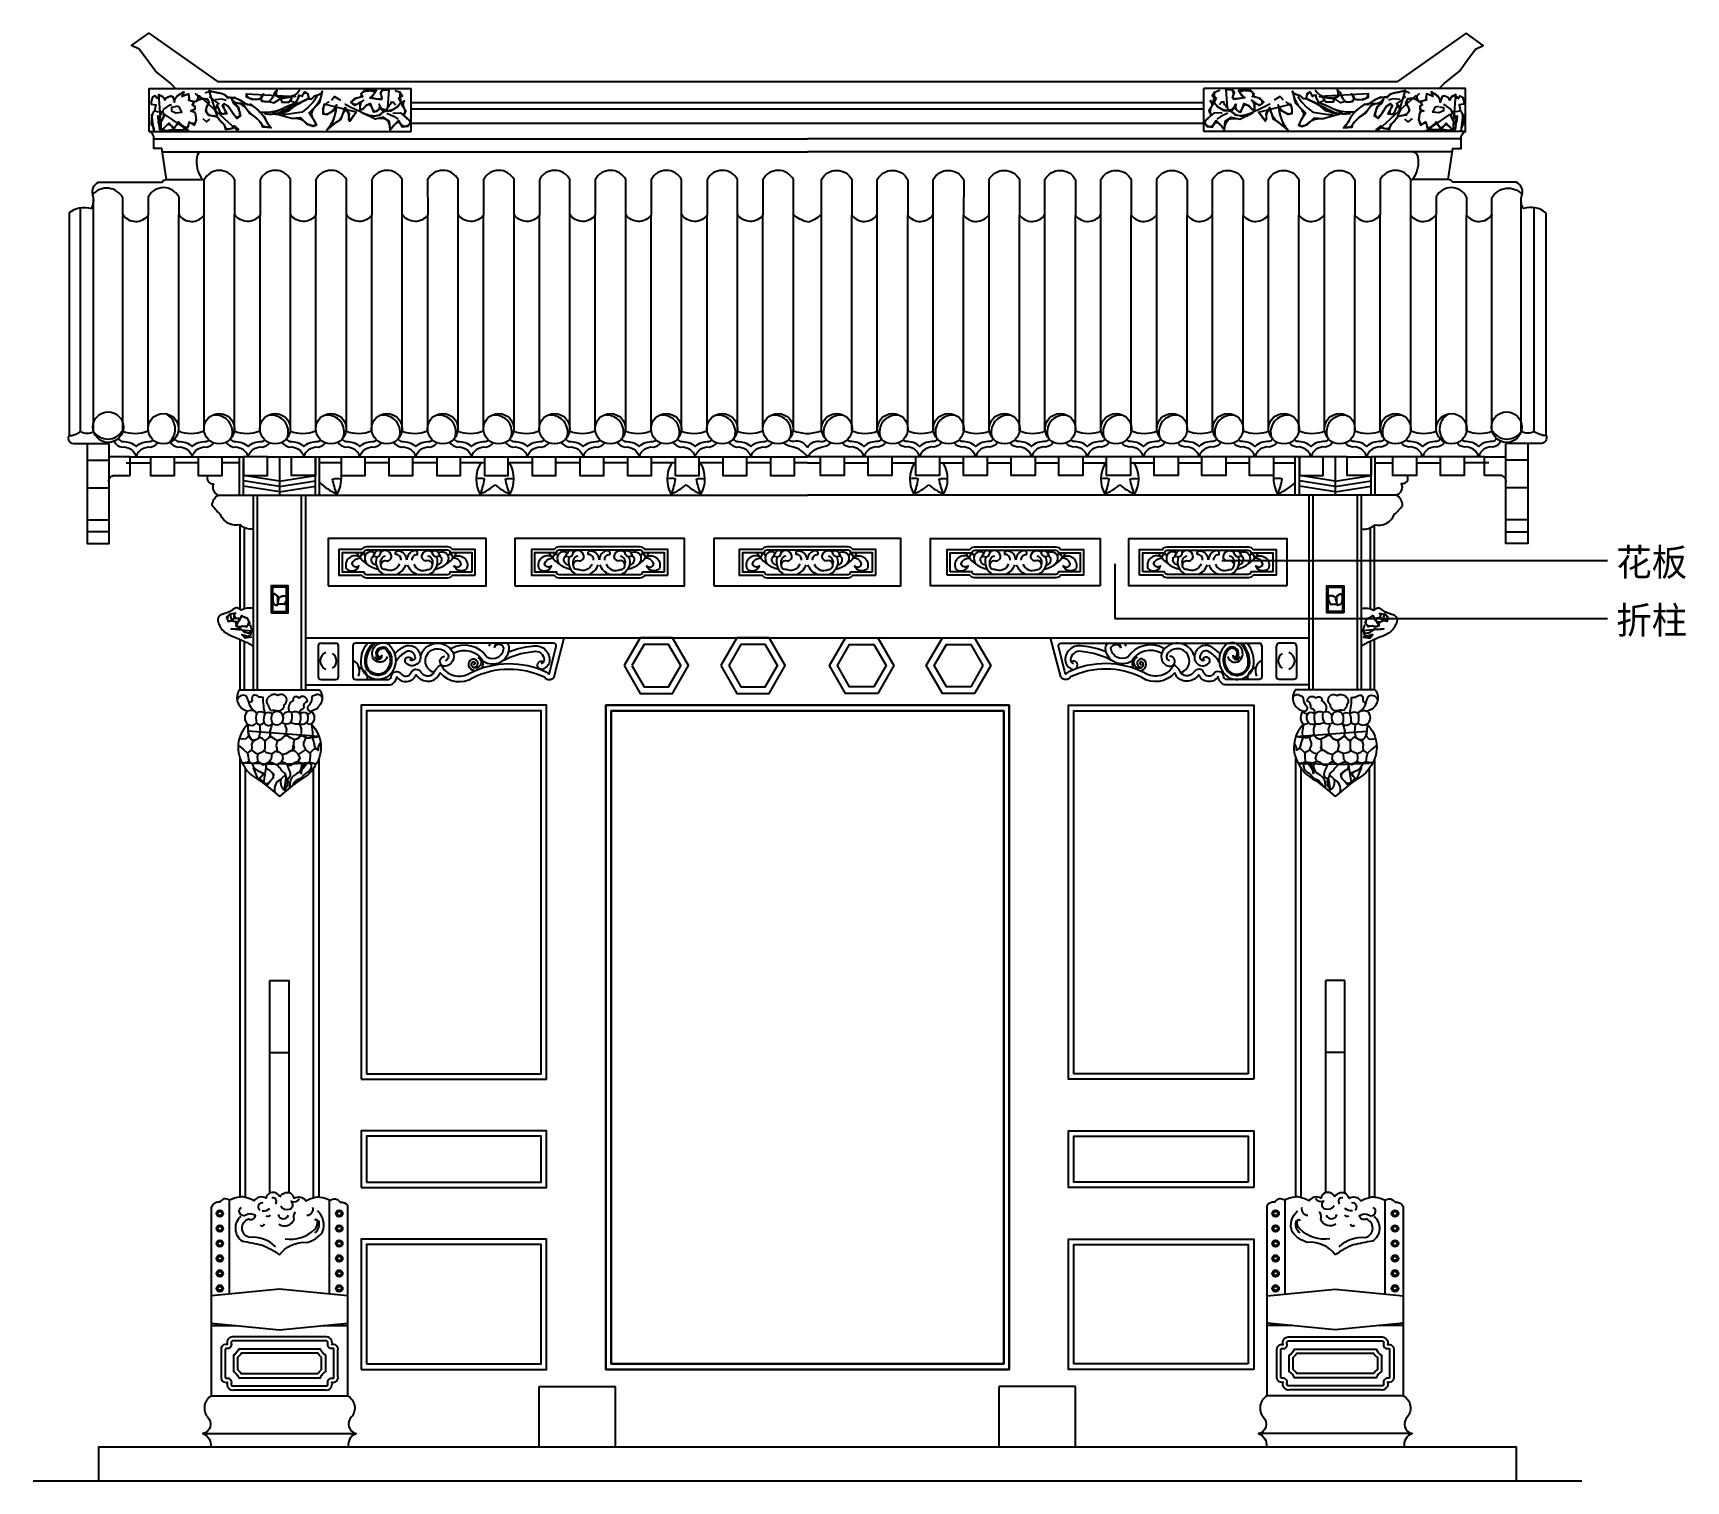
# Model space of a CAD drawing. Header units: metres. Extents: x 1709 to 7773, y 6392 to 11705.
import ezdxf

# ---------------------------------------------------------------- set-up
doc = ezdxf.new("R2010")
doc.units = ezdxf.units.M
for name, color, linetype in [('3', 3, 'Continuous'), ('4', 4, 'Continuous'), ('7', 7, 'Continuous'), ('DIM', 3, 'Continuous'), ('TEXT', 3, 'Continuous')]:
    doc.layers.add(name, color=color, linetype=linetype)
doc.dimstyles.get("Standard").update_dxf_attribs({"dimtxt": 2.5, "dimasz": 2.5, "dimexe": 1.25, "dimexo": 0.625, "dimtad": 1, "dimcen": 2.5, "dimazin": 3, "dimtfac": 1, "dimtmove": 0, "dimatfit": 3})

msp = doc.modelspace()

# ---------------------------------------------------------------- texts
at = {"layer": 'TEXT'}
for s, p in [('花板', (7517.37, 9713.29)), ('折柱', (7517.37, 9500.52))]:
    msp.add_text(s, height=100, dxfattribs=at).set_placement(p)

# ---------------------------------------------------------------- linework, layer by layer
at = {"layer": '3'}
for p, q in [((2151.9, 11316.95), (4550, 11316.95)), ((6948.1, 11316.95), (4550, 11316.95)), ((2183.39, 11269.42), (4550, 11269.42)), ((6916.61, 11269.42), (4550, 11269.42)), ((1949.37, 11157.9), (1949.37, 11157.9)), ((2199.12, 11167.49), (2332.3, 11167.49)), ((6900.88, 11167.49), (6767.7, 11167.49)), ((7150.63, 11157.9), (7150.63, 11157.9)), ((1931.13, 10243.35), (1931.13, 11099)), ((7168.87, 10243.35), (7168.87, 11099)), ((1883.48, 10242.87), (1883.48, 11064.64)), ((2038.55, 11039.22), (2038.55, 11034.08)), ((2131.82, 10245.69), (2131.82, 11037.28)), ((2243.55, 10244.4), (2243.55, 11039.22)), ((2336.82, 10245.69), (2336.82, 11037.28)), ((2448.55, 10244.4), (2448.55, 11039.22)), ((2541.82, 10245.69), (2541.82, 11037.28)), ((2653.55, 10244.4), (2653.55, 11039.22)), ((2746.82, 10245.69), (2746.82, 11037.28)), ((2858.55, 10244.4), (2858.55, 11039.22)), ((2951.82, 10245.69), (2951.82, 11037.28)), ((3063.55, 10244.4), (3063.55, 11039.22)), ((3156.82, 10245.69), (3156.82, 11037.28)), ((3268.55, 10244.4), (3268.55, 11039.22)), ((3361.82, 10245.69), (3361.82, 11037.28)), ((3473.55, 10244.4), (3473.55, 11039.22)), ((3566.82, 10245.69), (3566.82, 11037.28)), ((3678.55, 10244.4), (3678.55, 11039.22)), ((3771.82, 10245.69), (3771.82, 11037.28)), ((3883.55, 10244.4), (3883.55, 11039.22)), ((3976.82, 10245.69), (3976.82, 11037.28)), ((4088.55, 10244.4), (4088.55, 11039.22)), ((4181.82, 10245.69), (4181.82, 11037.28)), ((4293.55, 10244.4), (4293.55, 11039.22)), ((4386.82, 10245.69), (4386.82, 11037.28)), ((4498.55, 10244.4), (4498.55, 11039.22)), ((4601.45, 10244.4), (4601.45, 11039.22)), ((4713.18, 10245.69), (4713.18, 11037.28)), ((4806.45, 10244.4), (4806.45, 11039.22)), ((4918.18, 10245.69), (4918.18, 11037.28)), ((5011.45, 10244.4), (5011.45, 11039.22)), ((5123.18, 10245.69), (5123.18, 11037.28)), ((5216.45, 10244.4), (5216.45, 11039.22)), ((5328.18, 10245.69), (5328.18, 11037.28)), ((5421.45, 10244.4), (5421.45, 11039.22)), ((5533.18, 10245.69), (5533.18, 11037.28)), ((5626.45, 10244.4), (5626.45, 11039.22)), ((5738.18, 10245.69), (5738.18, 11037.28)), ((5831.45, 10244.4), (5831.45, 11039.22)), ((5943.18, 10245.69), (5943.18, 11037.28)), ((6036.45, 10244.4), (6036.45, 11039.22)), ((6148.18, 10245.69), (6148.18, 11037.28)), ((6241.45, 10244.4), (6241.45, 11039.22)), ((6353.18, 10245.69), (6353.18, 11037.28)), ((6446.45, 10244.4), (6446.45, 11039.22)), ((6558.18, 10245.69), (6558.18, 11037.28)), ((6651.45, 10244.4), (6651.45, 11039.22)), ((6763.18, 10245.69), (6763.18, 11037.28)), ((6856.45, 10244.4), (6856.45, 11039.22)), ((6968.18, 10245.69), (6968.18, 11037.28)), ((7061.45, 11039.22), (7061.45, 11034.08)), ((7216.52, 10242.87), (7216.52, 11064.64)), ((2038.55, 10244.4), (2038.55, 11034.08)), ((7061.45, 10244.4), (7061.45, 11034.08)), ((1907.23, 10199.36), (1988.25, 10199.36)), ((1988.25, 10054.36), (1988.25, 10199.36)), ((7111.75, 10054.36), (7111.75, 10199.36)), ((7192.77, 10199.36), (7111.75, 10199.36)), ((1907.23, 10138.15), (1988.25, 10138.15)), ((2065.88, 10150.42), (1988.25, 10150.42)), ((2050.28, 10128.23), (2140.35, 10128.23)), ((2140.35, 10150.42), (2227.96, 10150.42)), ((2314.94, 10128.23), (2227.96, 10128.23)), ((2314.94, 10150.42), (2402.55, 10150.42)), ((2466.66, 10128.23), (2402.96, 10128.23)), ((2569.28, 10150.42), (2481.66, 10150.42)), ((2481.66, 10009.65), (2481.66, 10150.42)), ((2613.3, 10150.42), (2613.3, 10009.65)), ((2657.33, 10150.42), (2745.13, 10150.42)), ((2745.13, 10009.65), (2745.13, 10150.42)), ((2839.94, 10128.23), (2760.13, 10128.23)), ((2839.94, 10150.42), (2927.55, 10150.42)), ((3014.94, 10128.23), (2927.96, 10128.23)), ((3014.94, 10128.23), (2935.13, 10128.23)), ((3014.94, 10150.42), (3102.55, 10150.42)), ((3189.94, 10128.23), (3102.55, 10128.23)), ((3189.94, 10150.42), (3277.55, 10150.42)), ((3364.94, 10128.23), (3277.55, 10128.23)), ((3364.94, 10150.42), (3452.55, 10150.42)), ((3539.94, 10128.23), (3452.55, 10128.23)), ((3539.94, 10150.42), (3627.55, 10150.42)), ((3714.94, 10128.23), (3627.55, 10128.23)), ((3714.94, 10150.42), (3802.55, 10150.42)), ((3889.94, 10128.23), (3802.55, 10128.23)), ((3889.94, 10150.42), (3977.55, 10150.42)), ((4064.94, 10128.23), (3977.55, 10128.23)), ((4064.94, 10150.42), (4152.55, 10150.42)), ((4239.94, 10128.23), (4152.55, 10128.23)), ((4239.94, 10150.42), (4327.55, 10150.42)), ((4414.94, 10128.23), (4327.55, 10128.23)), ((4414.94, 10128.23), (4327.55, 10128.23)), ((4414.94, 10150.42), (4502.55, 10150.42)), ((4550, 10128.23), (4502.55, 10128.23)), ((4550, 10128.23), (4502.55, 10128.23)), ((4550, 10128.23), (4597.45, 10128.23)), ((4550, 10128.23), (4597.45, 10128.23)), ((4685.06, 10150.42), (4597.45, 10150.42)), ((4685.06, 10128.23), (4772.45, 10128.23)), ((4685.06, 10128.23), (4772.45, 10128.23)), ((4860.06, 10150.42), (4772.45, 10150.42)), ((4860.06, 10128.23), (4947.45, 10128.23)), ((5035.06, 10150.42), (4947.45, 10150.42)), ((5035.06, 10128.23), (5122.45, 10128.23)), ((5210.06, 10150.42), (5122.45, 10150.42)), ((5210.06, 10128.23), (5297.45, 10128.23)), ((5385.06, 10150.42), (5297.45, 10150.42)), ((5385.06, 10128.23), (5472.45, 10128.23)), ((5560.06, 10150.42), (5472.45, 10150.42)), ((5560.06, 10128.23), (5647.45, 10128.23)), ((5735.06, 10150.42), (5647.45, 10150.42)), ((5735.06, 10128.23), (5822.45, 10128.23)), ((5910.06, 10150.42), (5822.45, 10150.42)), ((5910.06, 10128.23), (5997.45, 10128.23)), ((6085.06, 10150.42), (5997.45, 10150.42)), ((6085.06, 10128.23), (6172.04, 10128.23)), ((6085.06, 10128.23), (6164.87, 10128.23)), ((6260.06, 10150.42), (6172.45, 10150.42)), ((6260.06, 10128.23), (6339.87, 10128.23)), ((6442.67, 10150.42), (6354.87, 10150.42)), ((6354.87, 10009.65), (6354.87, 10150.42)), ((6486.7, 10150.42), (6486.7, 10009.65)), ((6530.72, 10150.42), (6618.34, 10150.42)), ((6618.34, 10009.65), (6618.34, 10150.42)), ((6633.34, 10128.23), (6697.04, 10128.23)), ((6785.06, 10150.42), (6697.45, 10150.42)), ((6785.06, 10128.23), (6872.04, 10128.23)), ((6959.65, 10150.42), (6872.04, 10150.42)), ((7049.72, 10128.23), (6959.65, 10128.23)), ((7034.12, 10150.42), (7111.75, 10150.42)), ((7192.77, 10138.15), (7111.75, 10138.15)), ((2613.3, 10060.76), (2481.47, 10081.39)), ((2613.3, 10060.76), (2745.13, 10081.39)), ((6486.7, 10060.76), (6354.87, 10081.39)), ((6486.7, 10060.76), (6618.53, 10081.39)), ((1907.23, 10036.75), (1988.25, 10036.75)), ((2613.3, 10041.46), (2481.47, 10062.09)), ((2613.3, 10021.55), (2481.47, 10042.18)), ((2532.29, 9295.21), (2532.29, 10009.65)), ((2613.3, 10041.46), (2745.13, 10062.09)), ((2613.3, 10021.55), (2745.13, 10042.18)), ((2694.43, 9295.21), (2694.43, 10009.65)), ((2760.13, 10009.65), (4550, 10009.65)), ((6339.87, 10009.65), (4550, 10009.65)), ((6486.7, 10041.46), (6354.87, 10062.09)), ((6486.7, 10021.55), (6354.87, 10042.18)), ((6405.57, 9295.21), (6405.57, 10009.65)), ((6486.7, 10041.46), (6618.53, 10062.09)), ((6486.7, 10021.55), (6618.53, 10042.18)), ((6567.71, 9295.21), (6567.71, 10009.65)), ((7192.77, 10036.75), (7111.75, 10036.75)), ((1907.23, 9919.13), (1988.25, 9919.13)), ((2484.53, 9592.36), (2484.53, 9891.47)), ((6615.47, 9592.36), (6615.47, 9891.47)), ((7192.77, 9919.13), (7111.75, 9919.13)), ((1988.25, 9875.46), (1907.23, 9875.46)), ((7111.75, 9875.46), (7192.77, 9875.46)), ((2484.53, 9295.21), (2484.53, 9473.62)), ((6615.47, 9295.21), (6615.47, 9473.62)), ((2517.29, 9295.21), (2709.43, 9295.21)), ((6582.71, 9295.21), (6390.57, 9295.21)), ((2488.36, 7432.17), (2488.36, 9006.72)), ((2738.36, 7431.55), (2738.36, 9006.72)), ((6361.64, 7431.55), (6361.64, 9006.72)), ((6611.64, 7432.17), (6611.64, 9006.72)), ((2578.36, 7964.62), (2648.36, 7964.62)), ((6521.64, 7964.62), (6451.64, 7964.62)), ((2430.07, 7078.43), (2430.07, 7422.47)), ((2796.65, 7078.43), (2796.65, 7423.84)), ((6303.35, 7078.43), (6303.35, 7423.84)), ((6303.35, 7078.43), (6303.35, 7423.84)), ((6669.93, 7078.43), (6669.93, 7422.47)), ((6669.93, 7078.43), (6669.93, 7422.47)), ((2363.36, 7314.11), (2363.36, 7314.11)), ((6736.64, 7314.11), (6736.64, 7314.11)), ((2363.36, 6962.38), (2453.44, 6962.38)), ((2773.28, 6962.38), (2863.36, 6962.38)), ((6326.72, 6962.38), (6236.64, 6962.38)), ((6326.72, 6962.38), (6236.64, 6962.38)), ((6736.64, 6962.38), (6646.56, 6962.38)), ((6736.64, 6962.38), (6646.56, 6962.38)), ((2363.36, 6704.57), (2863.36, 6704.57)), ((6736.64, 6704.57), (6236.64, 6704.57)), ((6736.64, 6704.57), (6236.64, 6704.57)), ((2331.7, 6565.85), (2895.02, 6565.85)), ((6768.3, 6565.85), (6204.98, 6565.85)), ((6768.3, 6565.85), (6204.98, 6565.85))]:
    msp.add_line(p, q, dxfattribs=at)
for points in [[(6004.1, 11449.42), (4550, 11449.42), (3095.9, 11449.42)], [(6004.1, 11425.69), (4550, 11425.69), (3095.9, 11425.69)], [(6004.1, 11373.48), (4550, 11373.48), (3095.9, 11373.48)], [(6489.34, 9632.4), (6489.34, 9632.4), (6490.74, 9634.72), (6492.29, 9636.82), (6493.95, 9638.72), (6495.65, 9640.42), (6497.35, 9641.91), (6498.99, 9643.2), (6500.52, 9644.29), (6501.88, 9645.18), (6503.03, 9645.87), (6503.99, 9646.38), (6504.8, 9646.72), (6505.48, 9646.91), (6506.07, 9646.95), (6506.61, 9646.87), (6507.12, 9646.67), (6507.63, 9646.38), (6508.17, 9645.99), (6508.74, 9645.47), (6509.3, 9644.8), (6509.85, 9643.93), (6510.37, 9642.82), (6510.83, 9641.44), (6511.22, 9639.74), (6511.52, 9637.7), (6511.71, 9635.29), (6511.8, 9632.59), (6511.77, 9629.7), (6511.63, 9626.72), (6511.38, 9623.75), (6511.02, 9620.88), (6510.54, 9618.22), (6509.95, 9615.87), (6509.24, 9613.89), (6508.43, 9612.27), (6507.55, 9610.97), (6506.6, 9609.93), (6505.62, 9609.11), (6504.6, 9608.46), (6503.59, 9607.95), (6502.58, 9607.52), (6501.6, 9607.14), (6500.66, 9606.81), (6499.77, 9606.55), (6498.92, 9606.36), (6498.12, 9606.27), (6497.39, 9606.29), (6496.72, 9606.42), (6496.13, 9606.69), (6495.6, 9607.11), (6495.14, 9607.67), (6494.73, 9608.37), (6494.36, 9609.2), (6494, 9610.18), (6493.65, 9611.29), (6493.28, 9612.52), (6492.9, 9613.89), (6492.48, 9615.37), (6492.03, 9616.94), (6491.58, 9618.56), (6491.14, 9620.2), (6490.72, 9621.82), (6490.34, 9623.38), (6490.01, 9624.86), (6489.75, 9626.2), (6489.57, 9627.4), (6489.44, 9628.45), (6489.31, 9629.4), (6489.15, 9630.25), (6488.93, 9631.05), (6488.59, 9631.81), (6488.11, 9632.55), (6487.44, 9633.31), (6486.55, 9634.1), (6485.47, 9634.91), (6484.23, 9635.72), (6482.84, 9636.51), (6481.35, 9637.25), (6479.78, 9637.93), (6478.16, 9638.53), (6476.51, 9639.02), (6474.87, 9639.39), (6473.26, 9639.65), (6471.7, 9639.79), (6470.19, 9639.82), (6468.77, 9639.76), (6467.45, 9639.6), (6466.24, 9639.35), (6465.17, 9639.02), (6464.26, 9638.61), (6463.48, 9638.12), (6462.83, 9637.57), (6462.3, 9636.95), (6461.87, 9636.27), (6461.52, 9635.53), (6461.25, 9634.74), (6461.04, 9633.89), (6460.87, 9633), (6460.76, 9632.07), (6460.71, 9631.09), (6460.72, 9630.08), (6460.79, 9629.03), (6460.93, 9627.95), (6461.15, 9626.84), (6461.45, 9625.71), (6461.83, 9624.55), (6462.28, 9623.38), (6462.79, 9622.2), (6463.34, 9621.02), (6463.92, 9619.84), (6464.51, 9618.69), (6465.1, 9617.55), (6465.67, 9616.45), (6466.22, 9615.38), (6466.79, 9614.37), (6467.42, 9613.42), (6468.17, 9612.54), (6469.08, 9611.74), (6470.19, 9611.04), (6471.57, 9610.44), (6473.24, 9609.96), (6475.25, 9609.6), (6477.54, 9609.35), (6480.03, 9609.19), (6482.64, 9609.11), (6485.3, 9609.07), (6487.94, 9609.07), (6490.47, 9609.08), (6492.82, 9609.09), (6492.82, 9638.85), (6504.24, 9647.29), (6507.21, 9647.29), (6512.68, 9641.83), (6511.19, 9611.57), (6502.25, 9607.11), (6495.3, 9605.12), (6493.31, 9612.56), (6488.84, 9627.94), (6489.84, 9632.9), (6476.43, 9640.34), (6463.52, 9639.84), (6460.54, 9634.39), (6460.54, 9625.96), (6466, 9616.03), (6469.48, 9608.59), (6486.86, 9609.09), (6492.82, 9609.09)], [(2863.36, 7071.63), (2613.36, 7096.23), (2363.36, 7071.63)], [(6236.64, 7071.63), (6486.64, 7096.23), (6736.64, 7071.63)], [(6236.64, 7071.63), (6486.64, 7096.23), (6736.64, 7071.63)], [(2363.36, 6971.45), (2613.36, 6946.85), (2863.36, 6971.45)], [(6736.64, 6971.45), (6486.64, 6946.85), (6236.64, 6971.45)], [(6736.64, 6971.45), (6486.64, 6946.85), (6236.64, 6971.45)]]:
    msp.add_lwpolyline(points, dxfattribs=at)
for points in [[(2326.78, 11269.42, 0.36), (2310.23, 11249.35, 0.19), (2327.35, 11172.11)], [(6773.22, 11269.42, -0.36), (6789.77, 11249.35, -0.19), (6772.65, 11172.11)], [(1840.14, 10227.71, 0.15), (1883.48, 10242.87, 0.26), (1931.13, 10243.35, 0.26)], [(2023.37, 10216.55, 0.25), (2036.46, 10206.28, -0.21), (2087.81, 10187.95, -0.21), (2139.15, 10206.28, 0.17), (2149.42, 10212.14)], [(2228.37, 10216.55, 0.25), (2241.46, 10206.28, -0.21), (2292.81, 10187.95, -0.21), (2344.15, 10206.28, 0.17), (2354.42, 10212.14)], [(2433.37, 10216.55, 0.25), (2446.46, 10206.28, -0.21), (2497.81, 10187.95, -0.21), (2549.15, 10206.28, 0.17), (2559.42, 10212.14)], [(2638.37, 10216.55, 0.25), (2651.46, 10206.28, -0.21), (2702.81, 10187.95, -0.21), (2754.15, 10206.28, 0.17), (2764.42, 10212.14)], [(2843.37, 10216.55, 0.25), (2856.46, 10206.28, -0.21), (2907.81, 10187.95, -0.21), (2959.15, 10206.28, 0.17), (2969.42, 10212.14)], [(3048.37, 10216.55, 0.25), (3061.46, 10206.28, -0.21), (3112.81, 10187.95, -0.21), (3164.15, 10206.28, 0.17), (3174.42, 10212.14)], [(3253.37, 10216.55, 0.25), (3266.46, 10206.28, -0.21), (3317.81, 10187.95, -0.21), (3369.15, 10206.28, 0.17), (3379.42, 10212.14)], [(3458.37, 10216.55, 0.25), (3471.46, 10206.28, -0.21), (3522.81, 10187.95, -0.21), (3574.15, 10206.28, 0.17), (3584.42, 10212.14)], [(3663.37, 10216.55, 0.25), (3676.46, 10206.28, -0.21), (3727.81, 10187.95, -0.21), (3779.15, 10206.28, 0.17), (3789.42, 10212.14)], [(3868.37, 10216.55, 0.25), (3881.46, 10206.28, -0.21), (3932.81, 10187.95, -0.21), (3984.15, 10206.28, 0.17), (3994.42, 10212.14)], [(4073.37, 10216.55, 0.25), (4086.46, 10206.28, -0.21), (4137.81, 10187.95, -0.21), (4189.15, 10206.28, 0.17), (4199.42, 10212.14)], [(4278.37, 10216.55, 0.25), (4291.46, 10206.28, -0.21), (4342.81, 10187.95, -0.21), (4394.15, 10206.28, 0.17), (4404.42, 10212.14)], [(4550, 10183.88, 0.36), (4499.74, 10206.28, -0.1), (4479.85, 10212.14)], [(4550, 10183.88, -0.36), (4600.26, 10206.28, 0.1), (4620.15, 10212.14)], [(4821.63, 10216.55, -0.25), (4808.54, 10206.28, 0.21), (4757.19, 10187.95, 0.21), (4705.85, 10206.28, -0.17), (4695.58, 10212.14)], [(5026.63, 10216.55, -0.25), (5013.54, 10206.28, 0.21), (4962.19, 10187.95, 0.21), (4910.85, 10206.28, -0.17), (4900.58, 10212.14)], [(5231.63, 10216.55, -0.25), (5218.54, 10206.28, 0.21), (5167.19, 10187.95, 0.21), (5115.85, 10206.28, -0.17), (5105.58, 10212.14)], [(5436.63, 10216.55, -0.25), (5423.54, 10206.28, 0.21), (5372.19, 10187.95, 0.21), (5320.85, 10206.28, -0.17), (5310.58, 10212.14)], [(5641.63, 10216.55, -0.25), (5628.54, 10206.28, 0.21), (5577.19, 10187.95, 0.21), (5525.85, 10206.28, -0.17), (5515.58, 10212.14)], [(5846.63, 10216.55, -0.25), (5833.54, 10206.28, 0.21), (5782.19, 10187.95, 0.21), (5730.85, 10206.28, -0.17), (5720.58, 10212.14)], [(6051.63, 10216.55, -0.25), (6038.54, 10206.28, 0.21), (5987.19, 10187.95, 0.21), (5935.85, 10206.28, -0.17), (5925.58, 10212.14)], [(6256.63, 10216.55, -0.25), (6243.54, 10206.28, 0.21), (6192.19, 10187.95, 0.21), (6140.85, 10206.28, -0.17), (6130.58, 10212.14)], [(6461.63, 10216.55, -0.25), (6448.54, 10206.28, 0.21), (6397.19, 10187.95, 0.21), (6345.85, 10206.28, -0.17), (6335.58, 10212.14)], [(6666.63, 10216.55, -0.25), (6653.54, 10206.28, 0.21), (6602.19, 10187.95, 0.21), (6550.85, 10206.28, -0.17), (6540.58, 10212.14)], [(6871.63, 10216.55, -0.25), (6858.54, 10206.28, 0.21), (6807.19, 10187.95, 0.21), (6755.85, 10206.28, -0.17), (6745.58, 10212.14)], [(7076.63, 10216.55, -0.25), (7063.54, 10206.28, 0.21), (7012.19, 10187.95, 0.21), (6960.85, 10206.28, -0.17), (6950.58, 10212.14)], [(7259.86, 10227.71, -0.15), (7216.52, 10242.87, -0.26), (7168.87, 10243.35, -0.26)], [(2617.53, 7402.23, 0.35), (2650.32, 7388.87, 0.59), (2655.99, 7418.23, 0.41), (2685.39, 7428.4, 0.28)], [(6482.47, 7402.23, -0.35), (6449.68, 7388.87, -0.59), (6444.01, 7418.23, -0.41), (6414.61, 7428.4, -0.28)], [(2471.41, 7363.16, 0.5), (2477.01, 7271.94, -0.02), (2547.18, 7258.06, -0.08), (2613.36, 7221.63)], [(2599.28, 7251.12, 0.23), (2502.02, 7285.82, -0.73), (2499.93, 7353.83, 0.57), (2524.94, 7366.33, 0.29), (2489.34, 7367.01, -0.98), (2474.23, 7396.17)], [(2550.23, 7383.02, 0.2), (2578.36, 7392.01, 0.2)], [(2611.12, 7334.99, 0.49), (2666.51, 7352.04, -0.25), (2672.01, 7379.81)], [(2613.36, 7221.63, -0.26), (2713.67, 7267.76, 0.18), (2771.36, 7306.18, 0.32), (2752.12, 7382.98, 0.19)], [(2633.56, 7280.57, 0.24), (2742.52, 7315.79, 0.28), (2752.13, 7347.8, 0.78), (2742.52, 7347.8)], [(6486.64, 7221.63, 0.26), (6386.33, 7267.76, -0.18), (6328.64, 7306.18, -0.32), (6347.88, 7382.98, -0.19)], [(6466.44, 7280.57, -0.24), (6357.48, 7315.79, -0.28), (6347.87, 7347.8, -0.78), (6357.48, 7347.8)], [(6488.88, 7334.99, -0.49), (6433.49, 7352.04, 0.25), (6427.99, 7379.81)], [(6628.59, 7363.16, -0.5), (6622.99, 7271.94, 0.02), (6552.82, 7258.06, 0.08), (6486.64, 7221.63)], [(6500.72, 7251.12, -0.23), (6597.98, 7285.82, 0.73), (6600.07, 7353.83, -0.57), (6575.06, 7366.33, -0.29), (6610.66, 7367.01, 0.98), (6625.77, 7396.17)], [(6549.77, 7383.02, -0.2), (6521.64, 7392.01, -0.2)]]:
    msp.add_lwpolyline(points, format="xyb", dxfattribs=at)
for points in [[(2587.23, 9583.15), (2639.5, 9583.15), (2639.5, 9671.37), (2587.23, 9671.37)], [(6512.77, 9583.15), (6460.5, 9583.15), (6460.5, 9671.37), (6512.77, 9671.37)], [(6512.77, 9583.15), (6460.5, 9583.15), (6460.5, 9671.37), (6512.77, 9671.37)], [(3906.24, 9383.98), (3950.93, 9306.57), (4040.32, 9306.57), (4085.01, 9383.98), (4040.32, 9461.39), (3950.93, 9461.39)], [(4261.29, 9383.98), (4305.98, 9306.57), (4395.37, 9306.57), (4440.06, 9383.98), (4395.37, 9461.39), (4305.98, 9461.39)], [(4838.71, 9383.98), (4794.02, 9306.57), (4704.63, 9306.57), (4659.94, 9383.98), (4704.63, 9461.39), (4794.02, 9461.39)], [(5193.76, 9383.98), (5149.07, 9306.57), (5059.68, 9306.57), (5014.99, 9383.98), (5059.68, 9461.39), (5149.07, 9461.39)], [(2932.7, 7886.1), (3572.7, 7886.1), (3572.7, 9218.42), (2932.7, 9218.42)], [(5270, 6821.49), (3830, 6821.49), (3830, 9218.42), (5270, 9218.42)], [(3830, 6821.49), (5270, 6821.49), (5270, 9218.42), (3830, 9218.42)], [(6167.3, 7886.1), (5527.3, 7886.1), (5527.3, 9218.42), (6167.3, 9218.42)], [(2932.7, 7488.65), (3572.7, 7488.65), (3572.7, 7657), (2932.7, 7657)], [(6167.3, 7488.65), (5527.3, 7488.65), (5527.3, 7657), (6167.3, 7657)], [(2932.7, 6821.49), (3572.7, 6821.49), (3572.7, 7259.54), (2932.7, 7259.54)], [(6167.3, 6821.49), (5527.3, 6821.49), (5527.3, 7259.54), (6167.3, 7259.54)]]:
    msp.add_lwpolyline(points, close=True, dxfattribs=at)
for points in [[(2827.69, 6871.72, 0.55), (2805.11, 6892.6, 0.56), (2780.2, 6921.06), (2613.36, 6921.06), (2446.53, 6921.06, 0.56), (2421.62, 6892.6, 0.55), (2399.04, 6871.72), (2399.04, 6775.4, 0.55), (2421.62, 6754.53, 0.56), (2446.53, 6726.07), (2613.36, 6726.07), (2780.2, 6726.07, 0.56), (2805.11, 6754.53, 0.55), (2827.69, 6775.4)], [(6272.31, 6871.72, -0.55), (6294.89, 6892.6, -0.56), (6319.8, 6921.06), (6486.64, 6921.06), (6653.47, 6921.06, -0.56), (6678.38, 6892.6, -0.55), (6700.96, 6871.72), (6700.96, 6775.4, -0.55), (6678.38, 6754.53, -0.56), (6653.47, 6726.07), (6486.64, 6726.07), (6319.8, 6726.07, -0.56), (6294.89, 6754.53, -0.55), (6272.31, 6775.4)], [(6272.31, 6871.72, -0.55), (6294.89, 6892.6, -0.56), (6319.8, 6921.06), (6486.64, 6921.06), (6653.47, 6921.06, -0.56), (6678.38, 6892.6, -0.55), (6700.96, 6871.72), (6700.96, 6775.4, -0.55), (6678.38, 6754.53, -0.56), (6653.47, 6726.07), (6486.64, 6726.07), (6319.8, 6726.07, -0.56), (6294.89, 6754.53, -0.55), (6272.31, 6775.4)], [(2812.69, 6873.59, 0.63), (2808.89, 6878.08, -0.59), (2790.81, 6897.13, 0.61), (2781.87, 6906.06), (2444.85, 6906.06, 0.61), (2435.91, 6897.13, -0.59), (2417.84, 6878.08, 0.63), (2414.04, 6873.59), (2414.04, 6773.53, 0.63), (2417.84, 6769.05, -0.59), (2435.91, 6750, 0.61), (2444.85, 6741.07), (2781.87, 6741.07, 0.61), (2790.81, 6750, -0.59), (2808.89, 6769.05, 0.63), (2812.69, 6773.53)], [(2782.69, 6853.58, -0.17), (2763.26, 6876.06), (2463.47, 6876.06, -0.17), (2444.04, 6853.58), (2444.04, 6793.55, -0.17), (2463.47, 6771.07), (2763.26, 6771.07, -0.17), (2782.69, 6793.55)], [(2767.69, 6845.7, -0.09), (2754.07, 6861.06), (2472.66, 6861.06, -0.09), (2459.04, 6845.7), (2459.04, 6801.43, -0.09), (2472.66, 6786.07), (2754.07, 6786.07, -0.09), (2767.69, 6801.43)], [(6287.31, 6873.59, -0.63), (6291.11, 6878.08, 0.59), (6309.19, 6897.13, -0.61), (6318.13, 6906.06), (6655.15, 6906.06, -0.61), (6664.09, 6897.13, 0.59), (6682.16, 6878.08, -0.63), (6685.96, 6873.59), (6685.96, 6773.53, -0.63), (6682.16, 6769.05, 0.59), (6664.09, 6750, -0.61), (6655.15, 6741.07), (6318.13, 6741.07, -0.61), (6309.19, 6750, 0.59), (6291.11, 6769.05, -0.63), (6287.31, 6773.53)], [(6287.31, 6873.59, -0.63), (6291.11, 6878.08, 0.59), (6309.19, 6897.13, -0.61), (6318.13, 6906.06), (6655.15, 6906.06, -0.61), (6664.09, 6897.13, 0.59), (6682.16, 6878.08, -0.63), (6685.96, 6873.59), (6685.96, 6773.53, -0.63), (6682.16, 6769.05, 0.59), (6664.09, 6750, -0.61), (6655.15, 6741.07), (6318.13, 6741.07, -0.61), (6309.19, 6750, 0.59), (6291.11, 6769.05, -0.63), (6287.31, 6773.53)], [(6317.31, 6853.58, 0.17), (6336.74, 6876.06), (6636.53, 6876.06, 0.17), (6655.96, 6853.58), (6655.96, 6793.55, 0.17), (6636.53, 6771.07), (6336.74, 6771.07, 0.17), (6317.31, 6793.55)], [(6317.31, 6853.58, 0.17), (6336.74, 6876.06), (6636.53, 6876.06, 0.17), (6655.96, 6853.58), (6655.96, 6793.55, 0.17), (6636.53, 6771.07), (6336.74, 6771.07, 0.17), (6317.31, 6793.55)], [(6332.31, 6845.7, 0.09), (6345.93, 6861.06), (6627.34, 6861.06, 0.09), (6640.96, 6845.7), (6640.96, 6801.43, 0.09), (6627.34, 6786.07), (6345.93, 6786.07, 0.09), (6332.31, 6801.43)], [(6332.31, 6845.7, 0.09), (6345.93, 6861.06), (6627.34, 6861.06, 0.09), (6640.96, 6845.7), (6640.96, 6801.43, 0.09), (6627.34, 6786.07), (6345.93, 6786.07, 0.09), (6332.31, 6801.43)]]:
    msp.add_lwpolyline(points, format="xyb", close=True, dxfattribs=at)
for centre, radius in [((2394.34, 7373.6), 12.45), ((2394.34, 7373.6), 7.45), ((2832.38, 7373.6), 12.45), ((2832.38, 7373.6), 7.45), ((6267.62, 7373.6), 12.45), ((6267.62, 7373.6), 12.45), ((6267.62, 7373.6), 7.45), ((6267.62, 7373.6), 7.45), ((6705.66, 7373.6), 12.45), ((6705.66, 7373.6), 7.45), ((2394.34, 7318.6), 12.45), ((2394.34, 7318.6), 7.45), ((2832.38, 7318.6), 12.45), ((2832.38, 7318.6), 7.45), ((6267.62, 7318.6), 12.45), ((6267.62, 7318.6), 12.45), ((6267.62, 7318.6), 7.45), ((6267.62, 7318.6), 7.45), ((6705.66, 7318.6), 12.45), ((6705.66, 7318.6), 7.45), ((2394.34, 7263.6), 12.45), ((2394.34, 7208.6), 12.45), ((2394.34, 7263.6), 7.45), ((2832.38, 7263.6), 12.45), ((2832.38, 7208.6), 12.45), ((2832.38, 7263.6), 7.45), ((6267.62, 7263.6), 12.45), ((6267.62, 7263.6), 12.45), ((6267.62, 7208.6), 12.45), ((6267.62, 7208.6), 12.45), ((6267.62, 7263.6), 7.45), ((6267.62, 7263.6), 7.45), ((6705.66, 7263.6), 12.45), ((6705.66, 7208.6), 12.45), ((6705.66, 7263.6), 7.45), ((2394.34, 7153.6), 12.45), ((2394.34, 7208.6), 7.45), ((2394.34, 7153.6), 7.45), ((2832.38, 7153.6), 12.45), ((2832.38, 7208.6), 7.45), ((2832.38, 7153.6), 7.45), ((6267.62, 7153.6), 12.45), ((6267.62, 7153.6), 12.45), ((6267.62, 7208.6), 7.45), ((6267.62, 7208.6), 7.45), ((6267.62, 7153.6), 7.45), ((6267.62, 7153.6), 7.45), ((6705.66, 7153.6), 12.45), ((6705.66, 7153.6), 12.45), ((6705.66, 7208.6), 7.45), ((6705.66, 7153.6), 7.45), ((2394.34, 7098.6), 12.45), ((2394.34, 7098.6), 7.45), ((2832.38, 7098.6), 12.45), ((2832.38, 7098.6), 7.45), ((6267.62, 7098.6), 12.45), ((6267.62, 7098.6), 12.45), ((6267.62, 7098.6), 7.45), ((6267.62, 7098.6), 7.45), ((6705.66, 7098.6), 12.45), ((6705.66, 7098.6), 12.45), ((6705.66, 7098.6), 7.45), ((6705.66, 7098.6), 7.45)]:
    msp.add_circle(centre, radius, dxfattribs=at)
for centre, radius, start, end in [((2336.19, 11176.64), 9.94, 207.09, 273.03), ((6763.81, 11176.64), 9.94, 266.97, 332.91), ((1983.26, 10278), 62.6, 213.61, 328.39), ((2083.6, 10359.49), 123.59, 247.63, 292.96), ((2288.6, 10359.49), 123.59, 247.63, 292.96), ((2493.6, 10359.49), 123.59, 247.63, 292.96), ((2698.6, 10359.49), 123.59, 247.63, 292.96), ((2903.6, 10359.49), 123.59, 247.63, 292.96), ((3108.6, 10359.49), 123.59, 247.63, 292.96), ((3313.6, 10359.49), 123.59, 247.63, 292.96), ((3518.6, 10359.49), 123.59, 247.63, 292.96), ((3723.6, 10359.49), 123.59, 247.63, 292.96), ((3928.6, 10359.49), 123.59, 247.63, 292.96), ((4133.6, 10359.49), 123.59, 247.63, 292.96), ((4338.6, 10359.49), 123.59, 247.63, 292.96), ((4574.56, 10502.3), 267.95, 253.28, 264.74), ((4525.44, 10502.3), 267.95, 275.26, 286.72), ((4761.4, 10359.49), 123.59, 247.04, 292.37), ((4966.4, 10359.49), 123.59, 247.04, 292.37), ((5171.4, 10359.49), 123.59, 247.04, 292.37), ((5376.4, 10359.49), 123.59, 247.04, 292.37), ((5581.4, 10359.49), 123.59, 247.04, 292.37), ((5786.4, 10359.49), 123.59, 247.04, 292.37), ((5991.4, 10359.49), 123.59, 247.04, 292.37), ((6196.4, 10359.49), 123.59, 247.04, 292.37), ((6401.4, 10359.49), 123.59, 247.04, 292.37), ((6606.4, 10359.49), 123.59, 247.04, 292.37), ((6811.4, 10359.49), 123.59, 247.04, 292.37), ((7016.4, 10359.49), 123.59, 247.04, 292.37), ((7116.74, 10278), 62.6, 211.61, 326.39), ((2549.15, 7397.96), 14.52, 72.82, 234.01), ((2588.69, 7418), 13.43, 315.73, 103.81), ((6511.31, 7418), 13.43, 76.19, 224.27), ((6550.85, 7397.96), 14.52, 305.99, 107.18), ((2570.37, 7374.04), 10.65, 233.19, 326.81), ((2627.62, 7374.33), 20.13, 191.8, 338.68), ((2713.74, 7390.1), 23.09, 269.84, 14.35), ((2720.14, 7334.24), 38.98, 305.81, 21.38), ((6379.86, 7334.24), 38.98, 158.62, 234.19), ((6386.26, 7390.1), 23.09, 165.65, 270.16), ((6472.38, 7374.33), 20.13, 201.32, 348.2), ((6529.63, 7374.04), 10.65, 213.19, 306.81), ((2549.12, 7336.79), 8.62, 218.88, 353.87), ((6550.88, 7336.79), 8.62, 186.13, 321.12)]:
    msp.add_arc(centre, radius, start, end, dxfattribs=at)
at = {"layer": '4'}
for p, q in [((2336.82, 11037.28), (2336.72, 11166.71)), ((2448.55, 11167.86), (2448.55, 11039.22)), ((6651.45, 11167.86), (6651.45, 11039.22)), ((6763.18, 11037.28), (6763.28, 11166.71)), ((2131.72, 11103.38), (2131.82, 11037.28)), ((2243.55, 11104.52), (2243.55, 11039.22)), ((6856.45, 11104.52), (6856.45, 11039.22)), ((6968.28, 11103.38), (6968.18, 11037.28)), ((1841.31, 11045.25), (1841.31, 10230)), ((7258.69, 11045.25), (7258.69, 10230)), ((2065.88, 10150.42), (2140.35, 10150.42)), ((2065.88, 10081.33), (2065.88, 10150.42)), ((2227.96, 10150.42), (2314.94, 10150.42)), ((2402.55, 10150.42), (2481.66, 10150.42)), ((2466.66, 10009.65), (2466.66, 10150.42)), ((2569.28, 10150.42), (2657.33, 10150.42)), ((2745.13, 10150.42), (2839.94, 10150.42)), ((2760.13, 10009.65), (2760.13, 10150.42)), ((2927.55, 10150.42), (3014.94, 10150.42)), ((3102.55, 10150.42), (3189.94, 10150.42)), ((3277.55, 10150.42), (3364.94, 10150.42)), ((3452.55, 10150.42), (3539.94, 10150.42)), ((3627.55, 10150.42), (3714.94, 10150.42)), ((3802.55, 10150.42), (3889.94, 10150.42)), ((3977.55, 10150.42), (4064.94, 10150.42)), ((4152.55, 10150.42), (4239.94, 10150.42)), ((4327.55, 10150.42), (4414.94, 10150.42)), ((4327.55, 10150.42), (4414.94, 10150.42)), ((4502.55, 10150.42), (4550, 10150.42)), ((4502.55, 10150.42), (4550, 10150.42)), ((4597.45, 10150.42), (4550, 10150.42)), ((4597.45, 10150.42), (4550, 10150.42)), ((4772.45, 10150.42), (4685.06, 10150.42)), ((4772.45, 10150.42), (4685.06, 10150.42)), ((4947.45, 10150.42), (4860.06, 10150.42)), ((5122.45, 10150.42), (5035.06, 10150.42)), ((5297.45, 10150.42), (5210.06, 10150.42)), ((5472.45, 10150.42), (5385.06, 10150.42)), ((5647.45, 10150.42), (5560.06, 10150.42)), ((5822.45, 10150.42), (5735.06, 10150.42)), ((5997.45, 10150.42), (5910.06, 10150.42)), ((6172.45, 10150.42), (6085.06, 10150.42)), ((6354.87, 10150.42), (6260.06, 10150.42)), ((6339.87, 10009.65), (6339.87, 10150.42)), ((6530.72, 10150.42), (6442.67, 10150.42)), ((6697.45, 10150.42), (6618.34, 10150.42)), ((6633.34, 10009.65), (6633.34, 10150.42)), ((6872.04, 10150.42), (6785.06, 10150.42)), ((7034.12, 10150.42), (6959.65, 10150.42)), ((7034.12, 10081.33), (7034.12, 10150.42)), ((2389.81, 10009.65), (2760.13, 10009.65)), ((2517.29, 9295.21), (2517.29, 10009.65)), ((2709.43, 9295.21), (2709.43, 10009.65)), ((6710.19, 10009.65), (6339.87, 10009.65)), ((6390.57, 9295.21), (6390.57, 10009.65)), ((6582.71, 9295.21), (6582.71, 10009.65)), ((2469.53, 9589.73), (2469.53, 9900.09)), ((6630.47, 9589.73), (6630.47, 9900.09)), ((2469.53, 9295.21), (2469.53, 9479.84)), ((2709.43, 9486.39), (6390.57, 9486.39)), ((6630.47, 9295.21), (6630.47, 9479.84)), ((2466.66, 9295.21), (2517.29, 9295.21)), ((2709.43, 9295.21), (2760.06, 9295.21)), ((6390.57, 9295.21), (6339.94, 9295.21)), ((6633.34, 9295.21), (6582.71, 9295.21)), ((2468.36, 7433.37), (2468.36, 9044.17)), ((2758.36, 7433.49), (2758.36, 9044.17)), ((6341.64, 7433.49), (6341.64, 9044.17)), ((6631.64, 7433.37), (6631.64, 9044.17)), ((2363.36, 6704.57), (2363.36, 7398.63)), ((2863.36, 6704.57), (2863.36, 7402.86)), ((6236.64, 6704.57), (6236.64, 7402.86)), ((6236.64, 6704.57), (6236.64, 7402.86)), ((6736.64, 6704.57), (6736.64, 7398.63)), ((6736.64, 6704.57), (6736.64, 7398.63)), ((3566.35, 6738.18), (3846.35, 6738.18)), ((3566.35, 6517.95), (3566.35, 6738.18)), ((3846.35, 6517.95), (3846.35, 6738.18)), ((5533.65, 6738.18), (5253.65, 6738.18)), ((5253.65, 6517.95), (5253.65, 6738.18)), ((5533.65, 6517.95), (5533.65, 6738.18)), ((2360.48, 6517.95), (6739.52, 6517.95))]:
    msp.add_line(p, q, dxfattribs=at)
for points in [[(1841.31, 11045.25, -0.27), (1922.91, 11060.86, 0.22), (1928.34, 11111.96, -0.38), (1949.37, 11157.9), (2182.89, 11158.12, -0.31), (2199.12, 11167.49), (2181.6, 11281.02), (2151.9, 11281.02), (2151.9, 11317.28, 0.37), (2135.13, 11343.69), (2135.13, 11502.04), (2231.93, 11502.04), (2214.4, 11519.56), (2158.28, 11565.11), (2130.22, 11603.65), (2098.65, 11645.7), (2070.59, 11659.72), (2133.72, 11705.27), (2385.59, 11527.04)], [(7258.69, 11045.25, 0.27), (7177.09, 11060.86, -0.22), (7171.66, 11111.96, 0.38), (7150.63, 11157.9), (6917.11, 11158.12, 0.31), (6900.88, 11167.49), (6918.4, 11281.02), (6948.1, 11281.02), (6948.1, 11317.28, -0.37), (6964.87, 11343.69), (6964.87, 11502.04), (6868.07, 11502.04), (6885.6, 11519.56), (6941.72, 11565.11), (6969.78, 11603.65), (7001.35, 11645.7), (7029.41, 11659.72), (6966.28, 11705.27), (6714.41, 11527.04)], [(2653.55, 11039.22), (2653.55, 11167.86, 0.61), (2541.72, 11166.71), (2541.82, 11037.28, -0.52), (2448.55, 11039.22)], [(2858.55, 11039.22), (2858.55, 11167.86, 0.61), (2746.72, 11166.71), (2746.82, 11037.28, -0.52), (2653.55, 11039.22)], [(3063.55, 11039.22), (3063.55, 11167.86, 0.61), (2951.72, 11166.71), (2951.82, 11037.28, -0.52), (2858.55, 11039.22)], [(3268.55, 11039.22), (3268.55, 11167.86, 0.61), (3156.72, 11166.71), (3156.82, 11037.28, -0.52), (3063.55, 11039.22)], [(3473.55, 11039.22), (3473.55, 11167.86, 0.61), (3361.72, 11166.71), (3361.82, 11037.28, -0.52), (3268.55, 11039.22)], [(3678.55, 11039.22), (3678.55, 11167.86, 0.61), (3566.72, 11166.71), (3566.82, 11037.28, -0.52), (3473.55, 11039.22)], [(3883.55, 11039.22), (3883.55, 11167.86, 0.61), (3771.72, 11166.71), (3771.82, 11037.28, -0.52), (3678.55, 11039.22)], [(4088.55, 11039.22), (4088.55, 11167.86, 0.61), (3976.72, 11166.71), (3976.82, 11037.28, -0.52), (3883.55, 11039.22)], [(4293.55, 11039.22), (4293.55, 11167.86, 0.61), (4181.72, 11166.71), (4181.82, 11037.28, -0.52), (4088.55, 11039.22)], [(4498.55, 11039.22), (4498.55, 11167.86, 0.61), (4386.72, 11166.71), (4386.82, 11037.28, -0.52), (4293.55, 11039.22)], [(4601.45, 11039.22), (4601.45, 11167.86, -0.61), (4713.28, 11166.71), (4713.18, 11037.28, 0.52), (4806.45, 11039.22)], [(4806.45, 11039.22), (4806.45, 11167.86, -0.61), (4918.28, 11166.71), (4918.18, 11037.28, 0.52), (5011.45, 11039.22)], [(5011.45, 11039.22), (5011.45, 11167.86, -0.61), (5123.28, 11166.71), (5123.18, 11037.28, 0.52), (5216.45, 11039.22)], [(5216.45, 11039.22), (5216.45, 11167.86, -0.61), (5328.28, 11166.71), (5328.18, 11037.28, 0.52), (5421.45, 11039.22)], [(5421.45, 11039.22), (5421.45, 11167.86, -0.61), (5533.28, 11166.71), (5533.18, 11037.28, 0.52), (5626.45, 11039.22)], [(5626.45, 11039.22), (5626.45, 11167.86, -0.61), (5738.28, 11166.71), (5738.18, 11037.28, 0.52), (5831.45, 11039.22)], [(5831.45, 11039.22), (5831.45, 11167.86, -0.61), (5943.28, 11166.71), (5943.18, 11037.28, 0.52), (6036.45, 11039.22)], [(6036.45, 11039.22), (6036.45, 11167.86, -0.61), (6148.28, 11166.71), (6148.18, 11037.28, 0.52), (6241.45, 11039.22)], [(6241.45, 11039.22), (6241.45, 11167.86, -0.61), (6353.28, 11166.71), (6353.18, 11037.28, 0.52), (6446.45, 11039.22)], [(6446.45, 11039.22), (6446.45, 11167.86, -0.61), (6558.28, 11166.71), (6558.18, 11037.28, 0.52), (6651.45, 11039.22)], [(2038.55, 11036.65), (2038.55, 11100.43, 0.52), (1927.93, 11113.39, 0.52)], [(7061.45, 11036.65), (7061.45, 11100.43, -0.52), (7172.07, 11113.39, -0.52)], [(4550, 11012.5, -0.13), (4498.55, 11039.22)], [(4550, 11012.5, 0.13), (4601.45, 11039.22)], [(1841.31, 10230, 0.65), (1863.35, 10199.36), (1907.23, 10199.36), (1907.23, 9831.8), (1988.25, 9831.8), (1988.25, 10054.36, -0.55), (2008.5, 10081.33), (2065.88, 10081.33)], [(2005.13, 10208.36, 0.27), (2035.98, 10186.17, -0.37), (2087.81, 10150.42, -0.37), (2139.63, 10186.17, 0.21), (2166.45, 10201.45)], [(2212.66, 10203.65, 0.23), (2240.98, 10186.17, -0.37), (2292.81, 10150.42, -0.37), (2344.63, 10186.17, 0.21), (2371.45, 10201.45)], [(2417.66, 10203.65, 0.23), (2445.98, 10186.17, -0.37), (2497.81, 10150.42, -0.37), (2549.63, 10186.17, 0.21), (2576.45, 10201.45)], [(2622.66, 10203.65, 0.23), (2650.98, 10186.17, -0.37), (2702.81, 10150.42, -0.37), (2754.63, 10186.17, 0.21), (2781.45, 10201.45)], [(2827.66, 10203.65, 0.23), (2855.98, 10186.17, -0.37), (2907.81, 10150.42, -0.37), (2959.63, 10186.17, 0.21), (2986.45, 10201.45)], [(3032.66, 10203.65, 0.23), (3060.98, 10186.17, -0.37), (3112.81, 10150.42, -0.37), (3164.63, 10186.17, 0.21), (3191.45, 10201.45)], [(3237.66, 10203.65, 0.23), (3265.98, 10186.17, -0.37), (3317.81, 10150.42, -0.37), (3369.63, 10186.17, 0.21), (3396.45, 10201.45)], [(3442.66, 10203.65, 0.23), (3470.98, 10186.17, -0.37), (3522.81, 10150.42, -0.37), (3574.63, 10186.17, 0.21), (3601.45, 10201.45)], [(3647.66, 10203.65, 0.23), (3675.98, 10186.17, -0.37), (3727.81, 10150.42, -0.37), (3779.63, 10186.17, 0.21), (3806.45, 10201.45)], [(3852.66, 10203.65, 0.23), (3880.98, 10186.17, -0.37), (3932.81, 10150.42, -0.37), (3984.63, 10186.17, 0.21), (4011.45, 10201.45)], [(4057.66, 10203.65, 0.23), (4085.98, 10186.17, -0.37), (4137.81, 10150.42, -0.37), (4189.63, 10186.17, 0.21), (4216.45, 10201.45)], [(4262.66, 10203.65, 0.23), (4290.98, 10186.17, -0.37), (4342.81, 10150.42, -0.37), (4394.63, 10186.17, 0.21), (4421.45, 10201.45)], [(4550, 10150.42, 0.17), (4499.26, 10186.17, -0.17), (4462.81, 10201.45)], [(4550, 10150.42, -0.17), (4600.74, 10186.17, 0.17), (4637.19, 10201.45)], [(4837.34, 10203.65, -0.23), (4809.02, 10186.17, 0.37), (4757.19, 10150.42, 0.37), (4705.37, 10186.17, -0.21), (4678.55, 10201.45)], [(5042.34, 10203.65, -0.23), (5014.02, 10186.17, 0.37), (4962.19, 10150.42, 0.37), (4910.37, 10186.17, -0.21), (4883.55, 10201.45)], [(5247.34, 10203.65, -0.23), (5219.02, 10186.17, 0.37), (5167.19, 10150.42, 0.37), (5115.37, 10186.17, -0.21), (5088.55, 10201.45)], [(5452.34, 10203.65, -0.23), (5424.02, 10186.17, 0.37), (5372.19, 10150.42, 0.37), (5320.37, 10186.17, -0.21), (5293.55, 10201.45)], [(5657.34, 10203.65, -0.23), (5629.02, 10186.17, 0.37), (5577.19, 10150.42, 0.37), (5525.37, 10186.17, -0.21), (5498.55, 10201.45)], [(5862.34, 10203.65, -0.23), (5834.02, 10186.17, 0.37), (5782.19, 10150.42, 0.37), (5730.37, 10186.17, -0.21), (5703.55, 10201.45)], [(6067.34, 10203.65, -0.23), (6039.02, 10186.17, 0.37), (5987.19, 10150.42, 0.37), (5935.37, 10186.17, -0.21), (5908.55, 10201.45)], [(6272.34, 10203.65, -0.23), (6244.02, 10186.17, 0.37), (6192.19, 10150.42, 0.37), (6140.37, 10186.17, -0.21), (6113.55, 10201.45)], [(6477.34, 10203.65, -0.23), (6449.02, 10186.17, 0.37), (6397.19, 10150.42, 0.37), (6345.37, 10186.17, -0.21), (6318.55, 10201.45)], [(6682.34, 10203.65, -0.23), (6654.02, 10186.17, 0.37), (6602.19, 10150.42, 0.37), (6550.37, 10186.17, -0.21), (6523.55, 10201.45)], [(6887.34, 10203.65, -0.23), (6859.02, 10186.17, 0.37), (6807.19, 10150.42, 0.37), (6755.37, 10186.17, -0.21), (6728.55, 10201.45)], [(7094.87, 10208.36, -0.27), (7064.02, 10186.17, 0.37), (7012.19, 10150.42, 0.37), (6960.37, 10186.17, -0.21), (6933.55, 10201.45)], [(7258.69, 10230, -0.65), (7236.65, 10199.36), (7192.77, 10199.36), (7192.77, 9831.8), (7111.75, 9831.8), (7111.75, 10054.36, 0.55), (7091.5, 10081.33), (7034.12, 10081.33)], [(2350.35, 10081.39, 0.62), (2371.27, 10051.29, 0.45), (2389.81, 10009.65, 0.27)], [(2823.93, 10014.55, -0.06), (2808.24, 10068.53, -0.14), (2838.75, 10068.97)], [(3349.96, 10014.55, 0.06), (3365.65, 10068.53, 0.14), (3335.14, 10068.97)], [(3458.04, 10014.55, -0.06), (3442.35, 10068.53, -0.14), (3472.86, 10068.97)], [(4050.73, 10014.55, 0.06), (4066.42, 10068.53, 0.14), (4035.92, 10068.97)], [(4158.82, 10014.55, -0.06), (4143.13, 10068.53, -0.14), (4173.63, 10068.97)], [(4941.18, 10014.55, 0.06), (4956.87, 10068.53, 0.14), (4926.37, 10068.97)], [(5049.27, 10014.55, -0.06), (5033.58, 10068.53, -0.14), (5064.08, 10068.97)], [(5641.96, 10014.55, 0.06), (5657.65, 10068.53, 0.14), (5627.14, 10068.97)], [(5750.04, 10014.55, -0.06), (5734.35, 10068.53, -0.14), (5764.86, 10068.97)], [(6276.07, 10014.55, 0.06), (6291.76, 10068.53, 0.14), (6261.25, 10068.97)], [(6749.65, 10081.39, -0.62), (6728.73, 10051.29, -0.45), (6710.19, 10009.65, -0.27)], [(2517.29, 9886.16, -0.26), (2469.78, 9900.76, -0.37), (2396.97, 9938.22, -0.04), (2366.37, 9971.49, -0.28), (2389.81, 10009.65)], [(6582.71, 9886.16, 0.26), (6630.22, 9900.76, 0.37), (6703.03, 9938.22, 0.04), (6733.63, 9971.49, 0.28), (6710.19, 10009.65)], [(2517.29, 9593.15, 0.2), (2473.14, 9587.37), (2473.03, 9587.44), (2470.95, 9588.8), (2468.91, 9590.14), (2466.92, 9591.42), (2465, 9592.58), (2463.15, 9593.6), (2461.37, 9594.45), (2459.65, 9595.11), (2457.96, 9595.56), (2456.31, 9595.81), (2454.67, 9595.82), (2453.04, 9595.59), (2451.4, 9595.09), (2449.74, 9594.34), (2448.07, 9593.36), (2446.38, 9592.21), (2444.67, 9590.94), (2442.96, 9589.6), (2441.24, 9588.24), (2439.52, 9586.92), (2437.79, 9585.69), (2436.07, 9584.57), (2434.33, 9583.58), (2432.58, 9582.69), (2430.81, 9581.87), (2429.01, 9581.11), (2427.17, 9580.39), (2425.29, 9579.69), (2423.35, 9579), (2421.37, 9578.28), (2419.33, 9577.55), (2417.27, 9576.82), (2415.19, 9576.09), (2413.12, 9575.38), (2411.05, 9574.67), (2409.02, 9574), (2407.03, 9573.35), (2405.1, 9572.74), (2403.23, 9572.14), (2401.43, 9571.52), (2399.71, 9570.87), (2398.06, 9570.14), (2396.49, 9569.32), (2395.02, 9568.38), (2393.64, 9567.29), (2392.35, 9566.03), (2391.18, 9564.61), (2390.12, 9563.05), (2389.19, 9561.38), (2388.4, 9559.61), (2387.75, 9557.76), (2387.26, 9555.85), (2386.94, 9553.91), (2386.79, 9551.93), (2386.83, 9549.91), (2387.06, 9547.81), (2387.49, 9545.6), (2388.12, 9543.25), (2388.97, 9540.74), (2390.04, 9538.03), (2391.33, 9535.09), (2392.87, 9531.92), (2394.64, 9528.55), (2396.67, 9525.07), (2398.95, 9521.53), (2401.49, 9518), (2404.31, 9514.54), (2407.41, 9511.23), (2410.8, 9508.12), (2414.47, 9505.27), (2418.43, 9502.65), (2422.64, 9500.22), (2427.1, 9497.93), (2431.78, 9495.74), (2436.67, 9493.6), (2441.75, 9491.47), (2447, 9489.31), (2452.41, 9487.07), (2457.91, 9484.78), (2463.45, 9482.44), (2468.98, 9480.08), (2474.42, 9477.71), (2479.73, 9475.34), (2484.84, 9473), (2489.7, 9470.7), (2494.25, 9468.46), (2498.48, 9466.29), (2502.39, 9464.2), (2505.98, 9462.22), (2509.24, 9460.35), (2512.17, 9458.6), (2514.76, 9456.99), (2517.29, 9455.36)], [(6582.71, 9593.15, -0.2), (6626.86, 9587.37), (6626.97, 9587.44), (6629.05, 9588.8), (6631.09, 9590.14), (6633.08, 9591.42), (6635, 9592.58), (6636.85, 9593.6), (6638.63, 9594.45), (6640.35, 9595.11), (6642.04, 9595.56), (6643.69, 9595.81), (6645.33, 9595.82), (6646.96, 9595.59), (6648.6, 9595.09), (6650.26, 9594.34), (6651.93, 9593.36), (6653.62, 9592.21), (6655.33, 9590.94), (6657.04, 9589.6), (6658.76, 9588.24), (6660.48, 9586.92), (6662.21, 9585.69), (6663.93, 9584.57), (6665.67, 9583.58), (6667.42, 9582.69), (6669.19, 9581.87), (6670.99, 9581.11), (6672.83, 9580.39), (6674.71, 9579.69), (6676.65, 9579), (6678.63, 9578.28), (6680.67, 9577.55), (6682.73, 9576.82), (6684.81, 9576.09), (6686.88, 9575.38), (6688.95, 9574.67), (6690.98, 9574), (6692.97, 9573.35), (6694.9, 9572.74), (6696.77, 9572.14), (6698.57, 9571.52), (6700.29, 9570.87), (6701.94, 9570.14), (6703.51, 9569.32), (6704.98, 9568.38), (6706.36, 9567.29), (6707.65, 9566.03), (6708.82, 9564.61), (6709.88, 9563.05), (6710.81, 9561.38), (6711.6, 9559.61), (6712.25, 9557.76), (6712.74, 9555.85), (6713.06, 9553.91), (6713.21, 9551.93), (6713.17, 9549.91), (6712.94, 9547.81), (6712.51, 9545.6), (6711.88, 9543.25), (6711.03, 9540.74), (6709.96, 9538.03), (6708.67, 9535.09), (6707.13, 9531.92), (6705.36, 9528.55), (6703.33, 9525.07), (6701.05, 9521.53), (6698.51, 9518), (6695.69, 9514.54), (6692.59, 9511.23), (6689.2, 9508.12), (6685.53, 9505.27), (6681.57, 9502.65), (6677.36, 9500.22), (6672.9, 9497.93), (6668.22, 9495.74), (6663.33, 9493.6), (6658.25, 9491.47), (6653, 9489.31), (6647.59, 9487.07), (6642.09, 9484.78), (6636.55, 9482.44), (6631.02, 9480.08), (6625.58, 9477.71), (6620.27, 9475.34), (6615.16, 9473), (6610.3, 9470.7), (6605.75, 9468.46), (6601.52, 9466.29), (6597.61, 9464.2), (6594.02, 9462.22), (6590.76, 9460.35), (6587.83, 9458.6), (6585.24, 9456.99), (6582.71, 9455.36)], [(2709.43, 9313.11), (3018.02, 9313.11, 0.3), (3043.13, 9342.37, 0.59), (3114.25, 9350.73, 0.51), (3195.83, 9344.46, -0.07), (3202.11, 9357, 0.37), (3323.44, 9340.28, -0.23), (3584.93, 9342.37, 0.53), (3620.49, 9342.37), (3657.75, 9486.39)], [(6390.57, 9313.11), (6081.98, 9313.11, -0.3), (6056.87, 9342.37, -0.59), (5985.75, 9350.73, -0.51), (5904.17, 9344.46, 0.07), (5897.89, 9357, -0.37), (5776.56, 9340.28, 0.23), (5515.07, 9342.37, -0.53), (5479.51, 9342.37), (5442.25, 9486.39)], [(2466.66, 9295.21, 0.54), (2496.29, 9217.02, 0.43), (2496.29, 9168.62, 0.36), (2482.23, 9017.18, 0.16), (2529.11, 8970.34, -0.04), (2613.36, 8903.26, -0.04)], [(2760.06, 9295.21, -0.54), (2730.43, 9217.02, -0.43), (2730.43, 9168.62, -0.36), (2744.5, 9017.18, -0.16), (2697.61, 8970.34, 0.04), (2613.36, 8903.26, 0.04)], [(6339.94, 9295.21, 0.54), (6369.57, 9217.02, 0.43), (6369.57, 9168.62, 0.36), (6355.5, 9017.18, 0.16), (6402.39, 8970.34, -0.04), (6486.64, 8903.26, -0.04)], [(6633.34, 9295.21, -0.54), (6603.71, 9217.02, -0.43), (6603.71, 9168.62, -0.36), (6617.77, 9017.18, -0.16), (6570.89, 8970.34, 0.04), (6486.64, 8903.26, 0.04)], [(2468.36, 7433.37, 0.12), (2430.24, 7422.24, 0.46), (2394.3, 7414.95, 0.31), (2363.36, 7398.63)], [(2761.5, 7433.37, -0.12), (2799.62, 7422.24, -0.46), (2835.56, 7414.95, -0.28), (2863.36, 7402.86)], [(6338.5, 7433.37, 0.12), (6300.38, 7422.24, 0.46), (6264.44, 7414.95, 0.28), (6236.64, 7402.86)], [(6631.64, 7433.37, -0.12), (6669.76, 7422.24, -0.46), (6705.7, 7414.95, -0.31), (6736.64, 7398.63)], [(2363.36, 6704.57, 0.46), (2348.97, 6626.94, -0.6), (2331.7, 6565.85, -0.37), (2360.48, 6517.95)], [(2863.36, 6704.57, -0.46), (2877.75, 6626.94, 0.6), (2895.02, 6565.85, 0.37), (2866.24, 6517.95)], [(6236.64, 6704.57, 0.46), (6222.25, 6626.94, -0.6), (6204.98, 6565.85, -0.37), (6233.76, 6517.95)], [(6236.64, 6704.57, 0.46), (6222.25, 6626.94, -0.6), (6204.98, 6565.85, -0.37), (6233.76, 6517.95)], [(6736.64, 6704.57, -0.46), (6751.03, 6626.94, 0.6), (6768.3, 6565.85, 0.37), (6739.52, 6517.95)], [(6736.64, 6704.57, -0.46), (6751.03, 6626.94, 0.6), (6768.3, 6565.85, 0.37), (6739.52, 6517.95)]]:
    msp.add_lwpolyline(points, format="xyb", dxfattribs=at)
for points in [[(2385.59, 11527.04), (4550, 11527.04), (6714.41, 11527.04)], [(2140.35, 10150.42), (2140.35, 10081.39), (2227.96, 10081.39), (2227.96, 10150.42)], [(2314.94, 10150.42), (2314.94, 10081.39), (2402.55, 10081.39), (2402.55, 10150.42)], [(2481.66, 10150.42), (2481.66, 10081.39), (2569.28, 10081.39), (2569.28, 10150.42)], [(2744.94, 10150.42), (2744.94, 10081.39), (2657.33, 10081.39), (2657.33, 10150.42)], [(2839.94, 10150.42), (2839.94, 10081.39), (2927.55, 10081.39), (2927.55, 10150.42)], [(3014.94, 10150.42), (3014.94, 10081.39), (3102.55, 10081.39), (3102.55, 10150.42)], [(3189.94, 10150.42), (3189.94, 10081.39), (3277.55, 10081.39), (3277.55, 10150.42)], [(3364.94, 10150.42), (3364.94, 10081.39), (3452.55, 10081.39), (3452.55, 10150.42)], [(3539.94, 10150.42), (3539.94, 10081.39), (3627.55, 10081.39), (3627.55, 10150.42)], [(3714.94, 10150.42), (3714.94, 10081.39), (3802.55, 10081.39), (3802.55, 10150.42)], [(3889.94, 10150.42), (3889.94, 10081.39), (3977.55, 10081.39), (3977.55, 10150.42)], [(4064.94, 10150.42), (4064.94, 10081.39), (4152.55, 10081.39), (4152.55, 10150.42)], [(4239.94, 10150.42), (4239.94, 10081.39), (4327.55, 10081.39), (4327.55, 10150.42)], [(4414.94, 10150.42), (4414.94, 10081.39), (4502.55, 10081.39), (4502.55, 10150.42)], [(4685.06, 10150.42), (4685.06, 10081.39), (4597.45, 10081.39), (4597.45, 10150.42)], [(4860.06, 10150.42), (4860.06, 10081.39), (4772.45, 10081.39), (4772.45, 10150.42)], [(5035.06, 10150.42), (5035.06, 10081.39), (4947.45, 10081.39), (4947.45, 10150.42)], [(5210.06, 10150.42), (5210.06, 10081.39), (5122.45, 10081.39), (5122.45, 10150.42)], [(5385.06, 10150.42), (5385.06, 10081.39), (5297.45, 10081.39), (5297.45, 10150.42)], [(5560.06, 10150.42), (5560.06, 10081.39), (5472.45, 10081.39), (5472.45, 10150.42)], [(5735.06, 10150.42), (5735.06, 10081.39), (5647.45, 10081.39), (5647.45, 10150.42)], [(5910.06, 10150.42), (5910.06, 10081.39), (5822.45, 10081.39), (5822.45, 10150.42)], [(6085.06, 10150.42), (6085.06, 10081.39), (5997.45, 10081.39), (5997.45, 10150.42)], [(6260.06, 10150.42), (6260.06, 10081.39), (6172.45, 10081.39), (6172.45, 10150.42)], [(6355.06, 10150.42), (6355.06, 10081.39), (6442.67, 10081.39), (6442.67, 10150.42)], [(6618.34, 10150.42), (6618.34, 10081.39), (6530.72, 10081.39), (6530.72, 10150.42)], [(6785.06, 10150.42), (6785.06, 10081.39), (6697.45, 10081.39), (6697.45, 10150.42)], [(6959.65, 10150.42), (6959.65, 10081.39), (6872.04, 10081.39), (6872.04, 10150.42)], [(1950, 6392.16), (1950, 6517.95), (2360.48, 6517.95)], [(6739.52, 6517.95), (7150, 6517.95), (7150, 6392.16)], [(1709.1, 6392.16), (7390.82, 6392.16)]]:
    msp.add_lwpolyline(points, dxfattribs=at)
for points in [[(2791.23, 9676.21), (3371.23, 9676.21), (3371.23, 9850), (2791.23, 9850)], [(3476.03, 9676.21), (4099.03, 9676.21), (4099.03, 9850), (3476.03, 9850)], [(4207, 9676.21), (4893, 9676.21), (4893, 9850), (4207, 9850)], [(5623.97, 9676.21), (5000.97, 9676.21), (5000.97, 9850), (5623.97, 9850)], [(6308.77, 9676.21), (5728.77, 9676.21), (5728.77, 9850), (6308.77, 9850)], [(3810, 6801.49), (5290, 6801.49), (5290, 9238.42), (3810, 9238.42)]]:
    msp.add_lwpolyline(points, close=True, dxfattribs=at)
for centre in [(1984.69, 10259.14), (2187.13, 10253.32), (2392.13, 10253.32), (2597.13, 10253.32), (2802.13, 10253.32), (3007.13, 10253.32), (3212.13, 10253.32), (3417.13, 10253.32), (3622.13, 10253.32), (3827.13, 10253.32), (4032.13, 10253.32), (4237.13, 10253.32), (4442.13, 10253.32), (4657.87, 10253.32), (4862.87, 10253.32), (5067.87, 10253.32), (5272.87, 10253.32), (5477.87, 10253.32), (5682.87, 10253.32), (5887.87, 10253.32), (6092.87, 10253.32), (6297.87, 10253.32), (6502.87, 10253.32), (6707.87, 10253.32), (6912.87, 10253.32), (7115.31, 10259.14)]:
    msp.add_circle(centre, 55.84, dxfattribs=at)
for centre, radius, start, end in [((2392.93, 11138.26), 63, 28.02, 153.15), ((6707.07, 11138.26), 63, 26.85, 151.98), ((2187.93, 11074.92), 63, 28.02, 153.15), ((6912.07, 11074.92), 63, 26.85, 151.98), ((2085.86, 11070.52), 56.72, 213.49, 324.12), ((2290.86, 11070.52), 56.72, 213.49, 324.12), ((6809.14, 11070.52), 56.72, 215.88, 326.51), ((7014.14, 11070.52), 56.72, 215.88, 326.51), ((2168.28, 10251.89), 62.6, 303.61, 58.39), ((2378.03, 10240.72), 62.6, 341.05, 95.84), ((2583.03, 10240.72), 62.6, 341.05, 95.84), ((2788.03, 10240.72), 62.6, 341.05, 95.84), ((2993.03, 10240.72), 62.6, 341.05, 95.84), ((3198.03, 10240.72), 62.6, 341.05, 95.84), ((3403.03, 10240.72), 62.6, 341.05, 95.84), ((3608.03, 10240.72), 62.6, 341.05, 95.84), ((3813.03, 10240.72), 62.6, 341.05, 95.84), ((4018.03, 10240.72), 62.6, 341.05, 95.84), ((4223.03, 10240.72), 62.6, 341.05, 95.84), ((4428.03, 10240.72), 62.6, 341.05, 95.84), ((4671.97, 10240.72), 62.6, 84.16, 198.95), ((4876.97, 10240.72), 62.6, 84.16, 198.95), ((5081.97, 10240.72), 62.6, 84.16, 198.95), ((5286.97, 10240.72), 62.6, 84.16, 198.95), ((5491.97, 10240.72), 62.6, 84.16, 198.95), ((5696.97, 10240.72), 62.6, 84.16, 198.95), ((5901.97, 10240.72), 62.6, 84.16, 198.95), ((6106.97, 10240.72), 62.6, 84.16, 198.95), ((6311.97, 10240.72), 62.6, 84.16, 198.95), ((6516.97, 10240.72), 62.6, 84.16, 198.95), ((6721.97, 10240.72), 62.6, 84.16, 198.95), ((6931.72, 10251.89), 62.6, 121.61, 236.39), ((3449.73, 10068.58), 115.02, 148.76, 210.82), ((3358.27, 10068.58), 115.02, 329.18, 31.24), ((4150.5, 10068.58), 115.02, 148.76, 210.82), ((4059.05, 10068.58), 115.02, 329.18, 31.24), ((5040.95, 10068.58), 115.02, 148.76, 210.82), ((4949.5, 10068.58), 115.02, 329.18, 31.24), ((5741.73, 10068.58), 115.02, 148.76, 210.82), ((5650.27, 10068.58), 115.02, 329.18, 31.24), ((2709.17, 10074.49), 130.95, 330.32, 3.02), ((6390.83, 10074.49), 130.95, 176.98, 209.68), ((2892.92, 10188.81), 187.27, 224.84, 248.52), ((3280.96, 10188.81), 187.27, 291.48, 311.07), ((3527.04, 10188.81), 187.27, 228.93, 248.52), ((3981.74, 10188.81), 187.27, 291.48, 311.07), ((4227.81, 10188.81), 187.27, 228.93, 248.52), ((4872.19, 10188.81), 187.27, 291.48, 311.07), ((5118.26, 10188.81), 187.27, 228.93, 248.52), ((5572.96, 10188.81), 187.27, 291.48, 311.07), ((5819.04, 10188.81), 187.27, 228.93, 248.52), ((6207.08, 10188.81), 187.27, 291.48, 315.16)]:
    msp.add_arc(centre, radius, start, end, dxfattribs=at)
at = {"layer": '7'}
for p, q in [((2231.93, 11502.04), (3095.9, 11502.04)), ((3095.9, 11343.69), (3095.9, 11502.04)), ((6868.07, 11502.04), (6004.1, 11502.04)), ((6004.1, 11343.69), (6004.1, 11502.04)), ((2135.13, 11343.69), (3095.9, 11343.69)), ((6964.87, 11343.69), (6004.1, 11343.69)), ((2765.67, 9466.39), (2819.21, 9466.39)), ((6334.33, 9466.39), (6280.79, 9466.39)), ((6334.33, 9466.39), (6280.79, 9466.39)), ((2578.36, 7448.5), (2578.36, 8228.43)), ((2578.36, 8228.43), (2648.36, 8228.43)), ((2648.36, 7449.66), (2648.36, 8228.43)), ((6451.64, 7449.66), (6451.64, 8228.43)), ((6521.64, 8228.43), (6451.64, 8228.43)), ((6521.64, 7448.5), (6521.64, 8228.43))]:
    msp.add_line(p, q, dxfattribs=at)
for points in [[(2163.88, 11463.36), (2156.7, 11475.33), (2147.11, 11470.54), (2142.32, 11453.79), (2142.32, 11444.21), (2159.09, 11441.82), (2154.3, 11420.28), (2163.88, 11417.89), (2185.45, 11415.49), (2187.84, 11425.07), (2211.8, 11441.82), (2216.59, 11441.82)], [(2163.88, 11463.36), (2163.88, 11463.36), (2166.57, 11468.73), (2169.24, 11472.43), (2171.84, 11474.69), (2174.37, 11475.75), (2176.78, 11475.85), (2179.05, 11475.23), (2181.15, 11474.11), (2183.05, 11472.74), (2184.74, 11471.31), (2186.22, 11469.89), (2187.49, 11468.48), (2188.59, 11467.13), (2189.52, 11465.84), (2190.3, 11464.63), (2190.93, 11463.53), (2191.44, 11462.56), (2191.83, 11461.74), (2192.14, 11461.07), (2192.39, 11460.57), (2192.59, 11460.22), (2192.77, 11460.04), (2192.95, 11460.04), (2193.17, 11460.21), (2193.43, 11460.57), (2193.77, 11461.11), (2194.2, 11461.8), (2194.73, 11462.63), (2195.38, 11463.56), (2196.16, 11464.57), (2197.08, 11465.62), (2198.17, 11466.69), (2199.42, 11467.75), (2200.86, 11468.78), (2202.44, 11469.75), (2204.12, 11470.66), (2205.86, 11471.49), (2207.62, 11472.23), (2209.36, 11472.86), (2211.04, 11473.36), (2212.6, 11473.73), (2214.03, 11473.96), (2215.32, 11474.01), (2216.5, 11473.87), (2217.59, 11473.53), (2218.61, 11472.97), (2219.56, 11472.16), (2220.49, 11471.09), (2221.39, 11469.75), (2222.28, 11468.12), (2223.16, 11466.29), (2224.02, 11464.35), (2224.83, 11462.41), (2225.59, 11460.57), (2226.27, 11458.92), (2226.87, 11457.56), (2227.38, 11456.58), (2227.78, 11456.07), (2228.09, 11455.99), (2228.37, 11456.29), (2228.62, 11456.93), (2228.9, 11457.85), (2229.23, 11458.99), (2229.64, 11460.32), (2230.17, 11461.77), (2230.85, 11463.3), (2231.68, 11464.9), (2232.68, 11466.55), (2233.87, 11468.25), (2235.23, 11469.99), (2236.8, 11471.75), (2238.57, 11473.54), (2240.55, 11475.33), (2242.75, 11477.11), (2245.08, 11478.84), (2247.45, 11480.44), (2249.79, 11481.86), (2251.99, 11483.04), (2253.98, 11483.91), (2255.65, 11484.42), (2256.93, 11484.51), (2257.75, 11484.13), (2258.19, 11483.38), (2258.37, 11482.35), (2258.37, 11481.16), (2258.33, 11479.92), (2258.33, 11478.73), (2258.49, 11477.69), (2258.92, 11476.93), (2259.7, 11476.5), (2260.78, 11476.4), (2262.11, 11476.56), (2263.62, 11476.93), (2265.23, 11477.44), (2266.9, 11478.05), (2268.54, 11478.69), (2270.1, 11479.32), (2271.53, 11479.88), (2272.81, 11480.34), (2273.96, 11480.67), (2275, 11480.86), (2275.91, 11480.89), (2276.73, 11480.72), (2277.45, 11480.34), (2278.09, 11479.72), (2278.65, 11478.85), (2279.14, 11477.75), (2279.55, 11476.49), (2279.89, 11475.08), (2280.15, 11473.58), (2280.34, 11472.03), (2280.45, 11470.47), (2280.49, 11468.95), (2280.46, 11467.49), (2280.42, 11466.1), (2280.42, 11464.8), (2280.54, 11463.56), (2280.82, 11462.4), (2281.33, 11461.32), (2282.13, 11460.31), (2283.28, 11459.37), (2284.82, 11458.51), (2286.64, 11457.7), (2288.65, 11456.91), (2290.72, 11456.13), (2292.73, 11455.33), (2294.57, 11454.49), (2296.12, 11453.59), (2297.26, 11452.59), (2297.91, 11451.49), (2298.14, 11450.31), (2298.06, 11449.07), (2297.76, 11447.8), (2297.34, 11446.54), (2296.92, 11445.3), (2296.59, 11444.12), (2296.46, 11443.02), (2296.6, 11442.02), (2296.98, 11441.11), (2297.55, 11440.25), (2298.26, 11439.43), (2299.03, 11438.6), (2299.83, 11437.74), (2300.59, 11436.83), (2301.25, 11435.84), (2301.77, 11434.74), (2302.14, 11433.56), (2302.33, 11432.32), (2302.35, 11431.05), (2302.18, 11429.78), (2301.81, 11428.54), (2301.24, 11427.36), (2300.45, 11426.26), (2299.46, 11425.27), (2298.32, 11424.37), (2297.13, 11423.56), (2295.96, 11422.82), (2294.91, 11422.14), (2294.05, 11421.49), (2293.48, 11420.88), (2293.26, 11420.28), (2293.48, 11419.68), (2294.06, 11419.06), (2294.93, 11418.42), (2296.01, 11417.74), (2297.22, 11417), (2298.49, 11416.18), (2299.72, 11415.29), (2300.85, 11414.3), (2301.81, 11413.19), (2302.61, 11411.98), (2303.26, 11410.67), (2303.8, 11409.26), (2304.24, 11407.75), (2304.61, 11406.16), (2304.94, 11404.48), (2305.24, 11402.73), (2305.54, 11400.89), (2305.82, 11398.99), (2306.06, 11397.03), (2306.24, 11395), (2306.35, 11392.91), (2306.37, 11390.78), (2306.27, 11388.6), (2306.04, 11386.37), (2305.67, 11384.12), (2305.14, 11381.9), (2304.45, 11379.77), (2303.6, 11377.79), (2302.58, 11376.05), (2301.38, 11374.59), (2300.01, 11373.49), (2298.46, 11372.81), (2296.72, 11372.58), (2294.86, 11372.75), (2292.92, 11373.19), (2290.97, 11373.81), (2289.05, 11374.5), (2287.23, 11375.16), (2285.55, 11375.7), (2284.08, 11376), (2282.86, 11375.99), (2281.87, 11375.68), (2281.07, 11375.1), (2280.44, 11374.3), (2279.94, 11373.32), (2279.53, 11372.18), (2279.19, 11370.94), (2278.89, 11369.62), (2278.59, 11368.26), (2278.27, 11366.89), (2277.93, 11365.54), (2277.54, 11364.23), (2277.1, 11363), (2276.59, 11361.87), (2275.99, 11360.88), (2275.3, 11360.04), (2274.49, 11359.39), (2273.57, 11358.93), (2272.52, 11358.66), (2271.35, 11358.6), (2270.05, 11358.74), (2268.61, 11359.09), (2267.04, 11359.66), (2265.31, 11360.44), (2263.45, 11361.44), (2261.48, 11362.63), (2259.46, 11363.95), (2257.43, 11365.38), (2255.43, 11366.86), (2253.52, 11368.35), (2251.74, 11369.82), (2250.14, 11371.21), (2248.75, 11372.5), (2247.55, 11373.65), (2246.51, 11374.64), (2245.6, 11375.45), (2244.78, 11376.05), (2244.02, 11376.43), (2243.29, 11376.55), (2242.55, 11376.4), (2241.78, 11375.96), (2240.98, 11375.26), (2240.16, 11374.34), (2239.31, 11373.26), (2238.44, 11372.04), (2237.55, 11370.73), (2236.66, 11369.38), (2235.76, 11368.02), (2234.86, 11366.7), (2233.97, 11365.42), (2233.07, 11364.21), (2232.17, 11363.08), (2231.27, 11362.05), (2230.37, 11361.12), (2229.47, 11360.31), (2228.57, 11359.64), (2227.67, 11359.12), (2226.76, 11358.76), (2225.82, 11358.58), (2224.83, 11358.6), (2223.79, 11358.81), (2222.68, 11359.25), (2221.48, 11359.92), (2220.19, 11360.84), (2218.79, 11362), (2217.29, 11363.33), (2215.7, 11364.74), (2214.05, 11366.13), (2212.34, 11367.4), (2210.59, 11368.47), (2208.81, 11369.24), (2207.01, 11369.62), (2205.19, 11369.51), (2203.23, 11368.84), (2200.99, 11367.52), (2198.33, 11365.48), (2195.1, 11362.63), (2191.18, 11358.9), (2186.41, 11354.21), (2180.66, 11348.47), (2171.07, 11480.12), (2185.45, 11472.94), (2192.64, 11460.97), (2192.64, 11458.58), (2197.43, 11468.15), (2214.2, 11475.33), (2221.39, 11472.94), (2228.57, 11451.39), (2228.57, 11460.97), (2238.16, 11475.33), (2262.12, 11489.69), (2254.93, 11472.94), (2271.7, 11480.12), (2278.89, 11482.51), (2281.29, 11468.15), (2278.89, 11458.58), (2302.85, 11453.79), (2293.26, 11441.82), (2302.85, 11437.03), (2302.85, 11425.07), (2288.47, 11420.28), (2302.85, 11415.49), (2305.24, 11403.52), (2307.64, 11386.77), (2300.45, 11367.62), (2281.29, 11379.59), (2278.89, 11370.02), (2276.49, 11358.05), (2266.91, 11358.05), (2247.74, 11372.41), (2242.95, 11379.59), (2235.76, 11367.62), (2228.57, 11358.05), (2221.39, 11358.05), (2207.01, 11374.8), (2197.43, 11365.23), (2180.66, 11348.47)], [(2305.24, 11482.51), (2305.24, 11482.51), (2309.73, 11479.67), (2312.57, 11476.59), (2314.04, 11473.39), (2314.4, 11470.17), (2313.94, 11467.03), (2312.91, 11464.08), (2311.59, 11461.43), (2310.24, 11459.17), (2309.08, 11457.4), (2308.16, 11456.07), (2307.46, 11455.15), (2306.97, 11454.56), (2306.67, 11454.27), (2306.56, 11454.21), (2306.62, 11454.33), (2306.84, 11454.59), (2307.22, 11454.92), (2307.74, 11455.33), (2308.41, 11455.8), (2309.24, 11456.33), (2310.21, 11456.92), (2311.33, 11457.56), (2312.61, 11458.25), (2314.03, 11458.97), (2315.6, 11459.74), (2317.31, 11460.51), (2319.13, 11461.28), (2321.07, 11462.02), (2323.1, 11462.69), (2325.2, 11463.29), (2327.38, 11463.79), (2329.6, 11464.16), (2331.86, 11464.38), (2334.13, 11464.45), (2336.38, 11464.36), (2338.59, 11464.11), (2340.72, 11463.69), (2342.74, 11463.09), (2344.64, 11462.32), (2346.37, 11461.37), (2347.93, 11460.23), (2349.28, 11458.93), (2350.43, 11457.49), (2351.37, 11455.93), (2352.08, 11454.28), (2352.55, 11452.56), (2352.78, 11450.79), (2352.76, 11449), (2352.49, 11447.21), (2352, 11445.41), (2351.32, 11443.62), (2350.52, 11441.82), (2349.62, 11440.03), (2348.66, 11438.23), (2347.7, 11436.44), (2346.77, 11434.64), (2345.92, 11432.84), (2345.16, 11431.04), (2344.52, 11429.23), (2344.03, 11427.41), (2343.71, 11425.57), (2343.57, 11423.7), (2343.66, 11421.81), (2343.98, 11419.88), (2344.56, 11417.92), (2345.38, 11415.96), (2346.44, 11414.03), (2347.72, 11412.15), (2349.21, 11410.37), (2350.89, 11408.72), (2352.74, 11407.22), (2354.76, 11405.92), (2356.92, 11404.83), (2359.2, 11403.94), (2361.53, 11403.21), (2363.9, 11402.63), (2366.24, 11402.15), (2368.52, 11401.77), (2370.7, 11401.43), (2372.73, 11401.13), (2374.59, 11400.83), (2376.29, 11400.5), (2377.85, 11400.11), (2379.32, 11399.64), (2380.71, 11399.05), (2382.05, 11398.33), (2383.38, 11397.43), (2384.71, 11396.34), (2386.08, 11395.04), (2387.48, 11393.55), (2388.92, 11391.91), (2390.4, 11390.16), (2391.92, 11388.33), (2393.47, 11386.47), (2395.06, 11384.61), (2396.69, 11382.78), (2398.35, 11381.02), (2400.03, 11379.31), (2401.69, 11377.63), (2403.33, 11375.95), (2404.91, 11374.25), (2406.4, 11372.51), (2407.8, 11370.71), (2409.07, 11368.82), (2410.2, 11366.83), (2411.25, 11364.79), (2412.26, 11362.75), (2413.31, 11360.79), (2414.45, 11358.96), (2415.75, 11357.32), (2417.26, 11355.93), (2419.05, 11354.86), (2421.15, 11354.14), (2423.51, 11353.76), (2426.03, 11353.68), (2428.64, 11353.86), (2431.24, 11354.26), (2433.76, 11354.86), (2436.12, 11355.6), (2438.22, 11356.45), (2440.01, 11357.38), (2441.55, 11358.3), (2442.91, 11359.17), (2444.18, 11359.89), (2445.45, 11360.41), (2446.78, 11360.66), (2448.27, 11360.56), (2450, 11360.04), (2451.99, 11359.07), (2454.08, 11357.73), (2456.05, 11356.14), (2457.66, 11354.41), (2458.7, 11352.66), (2458.96, 11351.01), (2458.19, 11349.58), (2456.19, 11348.47), (2319.62, 11475.33), (2307.64, 11453.79), (2305.24, 11453.79), (2312.43, 11458.58), (2329.2, 11465.76), (2348.37, 11463.36), (2355.56, 11449), (2345.98, 11434.64), (2341.18, 11420.28), (2353.16, 11403.52), (2374.73, 11401.13), (2384.31, 11398.74), (2396.29, 11381.98), (2410.67, 11370.02), (2415.46, 11350.87), (2441.81, 11355.65), (2446.6, 11365.23), (2463.38, 11350.87), (2456.19, 11348.47)], [(2341.18, 11484.9), (2341.18, 11484.9), (2346.51, 11487.91), (2351.7, 11489.84), (2356.71, 11490.89), (2361.52, 11491.21), (2366.1, 11490.98), (2370.41, 11490.37), (2374.43, 11489.55), (2378.12, 11488.69), (2381.47, 11487.93), (2384.5, 11487.28), (2387.26, 11486.72), (2389.78, 11486.23), (2392.1, 11485.78), (2394.27, 11485.36), (2396.31, 11484.94), (2398.29, 11484.51), (2400.21, 11484.04), (2402.1, 11483.52), (2403.94, 11482.95), (2405.72, 11482.31), (2407.45, 11481.6), (2409.12, 11480.8), (2410.73, 11479.91), (2412.26, 11478.92), (2413.73, 11477.82), (2415.16, 11476.66), (2416.59, 11475.46), (2418.05, 11474.28), (2419.59, 11473.16), (2421.25, 11472.13), (2423.05, 11471.25), (2425.04, 11470.54), (2427.25, 11470.05), (2429.65, 11469.72), (2432.22, 11469.51), (2434.92, 11469.35), (2437.75, 11469.19), (2440.65, 11468.97), (2443.61, 11468.64), (2446.6, 11468.15), (2449.6, 11467.44), (2452.59, 11466.53), (2455.59, 11465.43), (2458.58, 11464.16), (2461.58, 11462.74), (2464.57, 11461.19), (2467.57, 11459.53), (2470.56, 11457.78), (2473.56, 11455.95), (2476.52, 11454.1), (2479.44, 11452.27), (2482.29, 11450.5), (2485.05, 11448.84), (2487.69, 11447.34), (2490.19, 11446.05), (2492.53, 11445.01), (2494.69, 11444.25), (2496.72, 11443.7), (2498.68, 11443.29), (2500.61, 11442.92), (2502.59, 11442.51), (2504.66, 11441.98), (2506.87, 11441.25), (2509.3, 11440.23), (2511.97, 11438.85), (2514.85, 11437.14), (2517.9, 11435.14), (2521.08, 11432.89), (2524.33, 11430.44), (2527.6, 11427.83), (2530.86, 11425.09), (2534.06, 11422.27), (2537.14, 11419.41), (2540.11, 11416.53), (2542.94, 11413.62), (2545.64, 11410.71), (2548.18, 11407.79), (2550.57, 11404.88), (2552.78, 11402), (2554.82, 11399.14), (2556.68, 11396.31), (2558.39, 11393.53), (2559.99, 11390.78), (2561.51, 11388.07), (2562.99, 11385.39), (2564.48, 11382.76), (2566, 11380.16), (2567.6, 11377.59), (2569.28, 11375.08), (2570.98, 11372.63), (2572.56, 11370.3), (2573.94, 11368.12), (2575, 11366.13), (2575.63, 11364.36), (2575.73, 11362.85), (2575.19, 11361.64), (2573.94, 11360.76), (2572.09, 11360.19), (2569.77, 11359.93), (2567.15, 11359.94), (2564.36, 11360.22), (2561.54, 11360.74), (2558.85, 11361.49), (2556.42, 11362.44), (2554.36, 11363.58), (2552.64, 11364.89), (2551.15, 11366.38), (2549.83, 11368.02), (2548.58, 11369.81), (2547.32, 11371.75), (2545.97, 11373.81), (2544.44, 11376), (2542.67, 11378.3), (2540.66, 11380.68), (2538.44, 11383.13), (2536.05, 11385.62), (2533.51, 11388.13), (2530.85, 11390.64), (2528.09, 11393.12), (2525.27, 11395.55), (2522.41, 11397.91), (2519.51, 11400.24), (2516.59, 11402.58), (2513.64, 11404.97), (2510.68, 11407.46), (2507.69, 11410.08), (2504.71, 11412.87), (2501.71, 11415.89), (2498.72, 11419.15), (2495.72, 11422.57), (2492.71, 11426.05), (2489.68, 11429.5), (2486.64, 11432.83), (2483.57, 11435.92), (2480.48, 11438.68), (2477.35, 11441.02), (2474.19, 11442.87), (2471.03, 11444.3), (2467.88, 11445.39), (2464.77, 11446.26), (2461.75, 11447), (2458.82, 11447.7), (2456.03, 11448.47), (2453.39, 11449.4), (2450.94, 11450.56), (2448.7, 11451.89), (2446.68, 11453.28), (2444.91, 11454.64), (2443.39, 11455.86), (2442.16, 11456.86), (2441.23, 11457.53), (2440.61, 11457.78), (2440.33, 11457.53), (2440.36, 11456.83), (2440.68, 11455.76), (2441.26, 11454.39), (2442.09, 11452.79), (2443.14, 11451.05), (2444.39, 11449.23), (2445.81, 11447.41), (2447.37, 11445.64), (2449.06, 11443.9), (2450.82, 11442.13), (2452.64, 11440.27), (2454.48, 11438.29), (2456.31, 11436.13), (2458.08, 11433.73), (2459.78, 11431.05), (2461.37, 11428.05), (2462.81, 11424.81), (2464.07, 11421.41), (2465.12, 11417.94), (2465.93, 11414.48), (2466.46, 11411.14), (2466.69, 11407.99), (2466.57, 11405.12), (2466.09, 11402.62), (2465.28, 11400.51), (2464.18, 11398.81), (2462.83, 11397.54), (2461.27, 11396.72), (2459.55, 11396.37), (2457.71, 11396.5), (2455.79, 11397.14), (2453.83, 11398.29), (2451.83, 11399.89), (2449.82, 11401.88), (2447.8, 11404.17), (2445.78, 11406.71), (2443.77, 11409.43), (2441.78, 11412.24), (2439.82, 11415.09), (2437.89, 11417.91), (2435.99, 11420.68), (2434.12, 11423.37), (2432.28, 11425.96), (2430.45, 11428.45), (2428.64, 11430.8), (2426.84, 11433), (2425.04, 11435.04), (2423.25, 11436.89), (2421.47, 11438.54), (2419.71, 11439.99), (2418, 11441.22), (2416.35, 11442.23), (2414.77, 11443.01), (2413.27, 11443.54), (2411.86, 11443.82), (2410.58, 11443.83), (2409.44, 11443.57), (2408.47, 11443.02), (2407.72, 11442.17), (2407.21, 11441), (2406.98, 11439.5), (2407.05, 11437.65), (2407.47, 11435.44), (2408.24, 11432.87), (2409.26, 11430.04), (2410.41, 11427.04), (2411.56, 11423.97), (2412.61, 11420.94), (2413.42, 11418.05), (2413.88, 11415.4), (2413.86, 11413.1), (2413.28, 11411.23), (2412.2, 11409.79), (2410.73, 11408.77), (2408.97, 11408.16), (2407.02, 11407.94), (2404.99, 11408.11), (2402.97, 11408.63), (2401.08, 11409.51), (2399.39, 11410.72), (2397.9, 11412.21), (2396.58, 11413.95), (2395.39, 11415.89), (2394.32, 11417.98), (2393.33, 11420.17), (2392.4, 11422.41), (2391.5, 11424.67), (2390.6, 11426.88), (2389.7, 11429), (2388.78, 11430.96), (2387.85, 11432.7), (2386.91, 11434.15), (2385.94, 11435.27), (2384.94, 11435.98), (2383.91, 11436.24), (2382.85, 11435.98), (2381.8, 11435.25), (2380.8, 11434.1), (2379.89, 11432.57), (2379.13, 11430.71), (2378.55, 11428.58), (2378.2, 11426.21), (2378.12, 11423.67), (2378.35, 11420.99), (2378.84, 11418.21), (2379.54, 11415.36), (2380.39, 11412.48), (2381.35, 11409.58), (2382.36, 11406.7), (2383.36, 11403.87), (2384.31, 11401.13), (2355.56, 11494.48), (2381.91, 11487.3), (2398.69, 11484.9), (2413.06, 11480.12), (2422.65, 11468.15), (2446.6, 11470.54), (2470.56, 11458.58), (2494.52, 11441.82), (2506.5, 11444.21), (2535.25, 11422.67), (2556.82, 11398.74), (2566.4, 11377.2), (2583.17, 11358.05), (2552.03, 11360.44), (2547.23, 11374.8), (2525.67, 11396.34), (2501.71, 11413.1), (2477.75, 11446.61), (2451.4, 11446.61), (2437.02, 11463.36), (2444.21, 11446.61), (2460.98, 11434.64), (2470.56, 11401.13), (2456.19, 11391.56), (2439.42, 11415.49), (2425.04, 11437.03), (2410.67, 11446.61), (2403.48, 11439.43), (2420.25, 11408.31), (2398.69, 11405.92), (2391.5, 11425.07), (2384.31, 11441.82), (2374.73, 11425.07), (2381.91, 11408.31), (2384.31, 11401.13)], [(2355.56, 11472.94), (2374.73, 11456.18), (2391.5, 11444.21)], [(2377.12, 11460.97), (2401.08, 11463.36), (2417.85, 11458.58)], [(2686.2, 11494.48), (2686.2, 11494.48), (2680.29, 11487.16), (2673.51, 11481.27), (2666.13, 11476.66), (2658.4, 11473.19), (2650.57, 11470.7), (2642.9, 11469.07), (2635.66, 11468.13), (2629.1, 11467.75), (2623.41, 11467.8), (2618.59, 11468.23), (2614.57, 11469.01), (2611.28, 11470.09), (2608.63, 11471.46), (2606.58, 11473.08), (2605.04, 11474.91), (2603.94, 11476.93), (2603.21, 11479.08), (2602.79, 11481.31), (2602.59, 11483.52), (2602.54, 11485.65), (2602.57, 11487.61), (2602.59, 11489.32), (2602.54, 11490.71), (2602.34, 11491.69), (2601.94, 11492.2), (2601.34, 11492.28), (2600.6, 11491.97), (2599.75, 11491.34), (2598.82, 11490.42), (2597.85, 11489.27), (2596.88, 11487.95), (2595.95, 11486.5), (2595.09, 11484.97), (2594.29, 11483.38), (2593.53, 11481.74), (2592.81, 11480.07), (2592.1, 11478.38), (2591.4, 11476.68), (2590.69, 11475), (2589.96, 11473.34), (2589.19, 11471.71), (2588.39, 11470.12), (2587.55, 11468.57), (2586.67, 11467.05), (2585.75, 11465.58), (2584.8, 11464.14), (2583.8, 11462.73), (2582.77, 11461.37), (2581.7, 11460.04), (2580.57, 11458.77), (2579.36, 11457.58), (2578.03, 11456.48), (2576.58, 11455.49), (2574.97, 11454.64), (2573.18, 11453.93), (2571.19, 11453.39), (2568.99, 11453.03), (2566.63, 11452.86), (2564.17, 11452.86), (2561.66, 11453.04), (2559.17, 11453.39), (2556.76, 11453.89), (2554.49, 11454.56), (2552.43, 11455.38), (2550.61, 11456.35), (2549.06, 11457.47), (2547.79, 11458.71), (2546.78, 11460.07), (2546.06, 11461.55), (2545.63, 11463.13), (2545.49, 11464.8), (2545.64, 11466.55), (2546.07, 11468.37), (2546.73, 11470.19), (2547.53, 11471.92), (2548.38, 11473.48), (2549.22, 11474.81), (2549.96, 11475.81), (2550.52, 11476.41), (2550.83, 11476.53), (2550.82, 11476.11), (2550.5, 11475.24), (2549.93, 11474.02), (2549.13, 11472.54), (2548.15, 11470.91), (2547.01, 11469.23), (2545.76, 11467.61), (2544.44, 11466.15), (2543.07, 11464.93), (2541.65, 11463.95), (2540.16, 11463.17), (2538.6, 11462.56), (2536.94, 11462.11), (2535.17, 11461.78), (2533.29, 11461.54), (2531.26, 11461.37), (2529.09, 11461.24), (2526.78, 11461.17), (2524.32, 11461.19), (2521.73, 11461.32), (2519, 11461.57), (2516.16, 11461.98), (2513.18, 11462.57), (2510.1, 11463.36), (2506.92, 11464.38), (2503.75, 11465.68), (2500.73, 11467.32), (2497.97, 11469.35), (2495.6, 11471.82), (2493.76, 11474.81), (2492.56, 11478.35), (2492.13, 11482.51), (2671.82, 11472.94), (2619.11, 11463.36), (2599.94, 11475.33), (2604.74, 11496.87), (2595.15, 11487.3), (2590.36, 11472.94), (2583.17, 11460.97), (2573.59, 11451.39), (2549.63, 11453.79), (2542.44, 11465.76), (2554.42, 11482.51), (2544.84, 11463.36), (2532.86, 11460.97), (2511.3, 11460.97), (2492.13, 11470.54), (2492.13, 11482.51)], [(2540.05, 11415.49), (2540.05, 11415.49), (2557.29, 11414.6), (2573.11, 11415.3), (2587.54, 11417.27), (2600.62, 11420.2), (2612.37, 11423.78), (2622.85, 11427.69), (2632.07, 11431.62), (2640.08, 11435.24), (2646.92, 11438.31), (2652.71, 11440.88), (2657.57, 11443.03), (2661.62, 11444.89), (2664.98, 11446.55), (2667.79, 11448.11), (2670.16, 11449.69), (2672.22, 11451.39), (2674.08, 11453.29), (2675.75, 11455.36), (2677.24, 11457.54), (2678.56, 11459.77), (2679.71, 11462.01), (2680.7, 11464.19), (2681.53, 11466.25), (2682.21, 11468.15), (2682.74, 11469.83), (2683.16, 11471.3), (2683.52, 11472.57), (2683.85, 11473.63), (2684.21, 11474.51), (2684.62, 11475.22), (2685.14, 11475.75), (2685.8, 11476.13), (2686.63, 11476.36), (2687.61, 11476.45), (2688.68, 11476.44), (2689.79, 11476.33), (2690.91, 11476.14), (2691.98, 11475.9), (2692.95, 11475.63), (2693.79, 11475.33), (2694.45, 11475.04), (2694.96, 11474.78), (2695.38, 11474.6), (2695.73, 11474.53), (2696.07, 11474.61), (2696.42, 11474.88), (2696.85, 11475.37), (2697.38, 11476.13), (2698.05, 11477.16), (2698.86, 11478.41), (2699.79, 11479.79), (2700.82, 11481.21), (2701.95, 11482.6), (2703.16, 11483.87), (2704.44, 11484.93), (2705.77, 11485.7), (2707.13, 11486.12), (2708.5, 11486.18), (2709.87, 11485.92), (2711.21, 11485.35), (2712.48, 11484.51), (2713.68, 11483.4), (2714.78, 11482.06), (2715.75, 11480.52), (2716.58, 11478.79), (2717.3, 11476.93), (2717.94, 11475.01), (2718.54, 11473.09), (2719.15, 11471.22), (2719.79, 11469.46), (2720.51, 11467.89), (2721.34, 11466.55), (2722.31, 11465.5), (2723.4, 11464.74), (2724.6, 11464.25), (2725.88, 11464.01), (2727.22, 11464.02), (2728.58, 11464.25), (2729.96, 11464.7), (2731.32, 11465.36), (2732.66, 11466.19), (2733.99, 11467.18), (2735.37, 11468.3), (2736.81, 11469.5), (2738.37, 11470.75), (2740.08, 11472.03), (2741.98, 11473.3), (2744.1, 11474.53), (2746.46, 11475.69), (2749.01, 11476.79), (2751.66, 11477.85), (2754.33, 11478.87), (2756.95, 11479.87), (2759.43, 11480.87), (2761.7, 11481.88), (2763.67, 11482.91), (2765.28, 11483.97), (2766.57, 11485.05), (2767.56, 11486.11), (2768.31, 11487.15), (2768.85, 11488.13), (2769.23, 11489.02), (2769.48, 11489.82), (2769.66, 11490.49), (2769.79, 11491), (2769.86, 11491.3), (2769.87, 11491.32), (2769.81, 11490.99), (2769.65, 11490.25), (2769.38, 11489.03), (2768.99, 11487.27), (2768.46, 11484.9), (2767.78, 11481.89), (2766.91, 11478.3), (2765.82, 11474.24), (2764.47, 11469.79), (2762.81, 11465.07), (2760.82, 11460.16), (2758.46, 11455.17), (2755.68, 11450.2), (2752.49, 11445.32), (2749.01, 11440.56), (2745.41, 11435.91), (2741.85, 11431.4), (2738.5, 11427.01), (2735.52, 11422.77), (2733.07, 11418.66), (2731.32, 11414.69), (2730.38, 11410.88), (2730.19, 11407.21), (2730.61, 11403.68), (2731.52, 11400.28), (2732.81, 11397.02), (2734.35, 11393.88), (2736.03, 11390.87), (2737.71, 11387.97), (2739.3, 11385.18), (2740.74, 11382.53), (2742.02, 11380.01), (2743.1, 11377.64), (2743.96, 11375.45), (2744.56, 11373.44), (2744.88, 11371.62), (2744.9, 11370.02), (2744.58, 11368.63), (2743.96, 11367.47), (2743.04, 11366.52), (2741.85, 11365.78), (2740.43, 11365.24), (2738.78, 11364.91), (2736.93, 11364.77), (2734.92, 11364.83), (2732.74, 11365.08), (2730.41, 11365.55), (2727.91, 11366.27), (2725.23, 11367.27), (2722.37, 11368.6), (2719.3, 11370.27), (2716.04, 11372.33), (2712.55, 11374.8), (2708.81, 11377.68), (2704.62, 11380.79), (2699.75, 11383.89), (2693.99, 11386.77), (2687.1, 11389.2), (2678.86, 11390.96), (2669.05, 11391.82), (2657.45, 11391.56), (2587.97, 11410.71), (2652.66, 11441.82), (2674.22, 11449), (2683.8, 11470.54), (2683.8, 11477.72), (2695.78, 11475.33), (2695.78, 11472.94), (2705.37, 11489.69), (2717.35, 11482.51), (2719.74, 11463.36), (2731.72, 11463.36), (2741.3, 11475.33), (2767.66, 11482.51), (2770.06, 11492.08), (2770.06, 11492.08), (2760.47, 11449), (2722.14, 11413.1), (2738.91, 11386.77), (2748.49, 11367.62), (2736.51, 11362.83), (2714.95, 11370.02), (2690.99, 11393.95), (2657.45, 11391.56)], [(2559.21, 11408.31), (2559.21, 11408.31), (2573.72, 11407.84), (2586.77, 11408.17), (2598.47, 11409.17), (2608.93, 11410.75), (2618.27, 11412.8), (2626.6, 11415.21), (2634.03, 11417.87), (2640.68, 11420.68), (2646.65, 11423.54), (2652.05, 11426.42), (2656.99, 11429.3), (2661.57, 11432.17), (2665.89, 11435.02), (2670.07, 11437.82), (2674.21, 11440.56), (2678.41, 11443.22), (2682.77, 11445.8), (2687.35, 11448.34), (2692.19, 11450.89), (2697.35, 11453.51), (2702.88, 11456.26), (2708.82, 11459.18), (2715.22, 11462.32), (2722.14, 11465.76), (2599.94, 11405.92), (2647.86, 11420.28), (2676.61, 11444.21), (2702.97, 11456.18), (2722.14, 11465.76)], [(2575.99, 11453.79), (2592.76, 11449), (2611.92, 11460.97), (2616.72, 11465.76), (2621.51, 11451.39), (2647.86, 11451.39), (2657.45, 11465.76), (2655.05, 11456.18), (2667.03, 11451.39), (2671.82, 11449)], [(2750.89, 11472.94), (2736.51, 11451.39), (2717.35, 11432.25), (2695.78, 11415.49), (2638.28, 11405.92), (2621.51, 11405.92)], [(2803.6, 11458.58), (2815.58, 11472.94), (2837.14, 11458.58)], [(3024.03, 11449), (3024.03, 11449), (3019.22, 11443.26), (3015.47, 11438.53), (3012.6, 11434.7), (3010.42, 11431.65), (3008.76, 11429.27), (3007.43, 11427.46), (3006.26, 11426.09), (3005.06, 11425.07), (3003.69, 11424.28), (3002.15, 11423.74), (3000.47, 11423.45), (2998.69, 11423.42), (2996.85, 11423.68), (2994.98, 11424.22), (2993.11, 11425.08), (2991.28, 11426.26), (2989.52, 11427.76), (2987.86, 11429.47), (2986.31, 11431.29), (2984.89, 11433.09), (2983.62, 11434.77), (2982.52, 11436.19), (2981.61, 11437.25), (2980.9, 11437.83), (2980.4, 11437.85), (2980.08, 11437.35), (2979.86, 11436.44), (2979.7, 11435.19), (2979.54, 11433.7), (2979.33, 11432.05), (2979, 11430.34), (2978.5, 11428.66), (2977.8, 11427.07), (2976.9, 11425.59), (2975.84, 11424.22), (2974.66, 11422.97), (2973.38, 11421.83), (2972.04, 11420.8), (2970.68, 11419.89), (2969.32, 11419.08), (2967.99, 11418.4), (2966.69, 11417.88), (2965.4, 11417.57), (2964.13, 11417.54), (2962.85, 11417.82), (2961.57, 11418.47), (2960.27, 11419.54), (2958.94, 11421.08), (2957.57, 11423.11), (2956.16, 11425.53), (2954.7, 11428.19), (2953.2, 11430.95), (2951.63, 11433.68), (2950.01, 11436.22), (2948.32, 11438.45), (2946.56, 11440.23), (2944.73, 11441.43), (2942.84, 11442.1), (2940.91, 11442.29), (2938.97, 11442.07), (2937.03, 11441.49), (2935.1, 11440.62), (2933.21, 11439.51), (2931.38, 11438.23), (2929.62, 11436.83), (2927.93, 11435.36), (2926.31, 11433.85), (2924.74, 11432.35), (2923.24, 11430.88), (2921.78, 11429.48), (2920.37, 11428.2), (2919, 11427.06), (2917.68, 11426.11), (2916.4, 11425.38), (2915.19, 11424.89), (2914.06, 11424.67), (2913.03, 11424.75), (2912.1, 11425.15), (2911.29, 11425.92), (2910.62, 11427.06), (2910.09, 11428.6), (2909.73, 11430.48), (2909.52, 11432.61), (2909.47, 11434.94), (2909.59, 11437.38), (2909.89, 11439.85), (2910.36, 11442.29), (2911.02, 11444.61), (2911.85, 11446.76), (2912.78, 11448.7), (2913.75, 11450.4), (2914.66, 11451.84), (2915.44, 11453.01), (2916.01, 11453.87), (2916.3, 11454.4), (2916.21, 11454.59), (2915.69, 11454.41), (2914.79, 11453.91), (2913.56, 11453.16), (2912.07, 11452.19), (2910.36, 11451.08), (2908.52, 11449.87), (2906.58, 11448.63), (2904.63, 11447.41), (2902.7, 11446.25), (2900.8, 11445.2), (2898.94, 11444.28), (2897.09, 11443.52), (2895.26, 11442.94), (2893.45, 11442.58), (2891.65, 11442.46), (2889.85, 11442.62), (2888.07, 11443.06), (2886.33, 11443.77), (2884.71, 11444.72), (2883.26, 11445.86), (2882.04, 11447.17), (2881.09, 11448.62), (2880.48, 11450.17), (2880.27, 11451.79), (2880.49, 11453.45), (2881.13, 11455.13), (2882.16, 11456.81), (2883.56, 11458.48), (2885.3, 11460.1), (2887.34, 11461.67), (2889.67, 11463.16), (2892.25, 11464.56), (2895.04, 11465.85), (2897.96, 11467.05), (2900.9, 11468.18), (2903.78, 11469.25), (2906.49, 11470.28), (2908.93, 11471.29), (2911, 11472.3), (2912.61, 11473.34), (2913.7, 11474.4), (2914.33, 11475.5), (2914.61, 11476.65), (2914.66, 11477.82), (2914.58, 11479.04), (2914.47, 11480.29), (2914.44, 11481.58), (2914.61, 11482.91), (2915.06, 11484.27), (2915.85, 11485.64), (2916.98, 11486.99), (2918.5, 11488.29), (2920.44, 11489.52), (2922.81, 11490.65), (2925.65, 11491.65), (2928.99, 11492.48), (2932.81, 11493.14), (2936.99, 11493.59), (2941.33, 11493.84), (2945.66, 11493.88), (2949.8, 11493.69), (2953.58, 11493.27), (2956.82, 11492.6), (2959.34, 11491.69), (2961, 11490.52), (2961.88, 11489.13), (2962.09, 11487.58), (2961.73, 11485.9), (2960.93, 11484.15), (2959.78, 11482.37), (2958.42, 11480.61), (2956.94, 11478.92), (2955.46, 11477.33), (2954.08, 11475.84), (2952.91, 11474.45), (2952.05, 11473.14), (2951.6, 11471.9), (2951.66, 11470.73), (2952.34, 11469.62), (2953.74, 11468.55), (2955.92, 11467.52), (2958.75, 11466.56), (2962.06, 11465.68), (2965.67, 11464.91), (2969.42, 11464.27), (2973.12, 11463.78), (2976.6, 11463.47), (2979.7, 11463.36), (2982.27, 11463.47), (2984.33, 11463.8), (2985.92, 11464.35), (2987.09, 11465.11), (2987.88, 11466.07), (2988.35, 11467.23), (2988.53, 11468.59), (2988.49, 11470.14), (2988.25, 11471.88), (2987.9, 11473.77), (2987.49, 11475.81), (2987.09, 11477.95), (2986.76, 11480.17), (2986.58, 11482.46), (2986.6, 11484.77), (2986.89, 11487.1), (2987.53, 11489.39), (2988.67, 11491.57), (2990.45, 11493.54), (2993.03, 11495.2), (2996.56, 11496.46), (3001.21, 11497.22), (3007.12, 11497.39), (3014.44, 11496.87), (3009.65, 11432.25), (3007.25, 11422.67), (2990.48, 11422.67), (2978.5, 11444.21), (2980.9, 11427.46), (2968.92, 11417.89), (2959.34, 11415.49), (2947.36, 11446.61), (2930.58, 11439.43), (2918.6, 11425.07), (2909.02, 11422.67), (2909.02, 11446.61), (2921, 11458.58), (2904.23, 11446.61), (2889.85, 11439.43), (2875.48, 11451.39), (2889.85, 11465.76), (2918.6, 11472.94), (2911.42, 11482.51), (2923.4, 11494.48), (2968.92, 11494.48), (2956.94, 11477.72), (2944.96, 11468.15), (2985.69, 11460.97), (2990.48, 11468.15), (2983.29, 11487.3), (2992.88, 11499.27), (3014.44, 11496.87)], [(3038.4, 11494.48), (3038.4, 11494.48), (3044.14, 11492.58), (3048.83, 11490.5), (3052.53, 11488.27), (3055.32, 11485.95), (3057.27, 11483.57), (3058.45, 11481.18), (3058.92, 11478.82), (3058.77, 11476.53), (3058.08, 11474.31), (3057.1, 11472.02), (3056.09, 11469.48), (3055.32, 11466.5), (3055.06, 11462.91), (3055.57, 11458.52), (3057.11, 11453.15), (3059.96, 11446.61), (3055.17, 11489.69), (3064.76, 11475.33), (3050.38, 11465.76), (3059.96, 11446.61)], [(6061.6, 11494.48), (6061.6, 11494.48), (6055.86, 11492.58), (6051.17, 11490.5), (6047.47, 11488.27), (6044.68, 11485.95), (6042.73, 11483.57), (6041.55, 11481.18), (6041.08, 11478.82), (6041.23, 11476.53), (6041.92, 11474.31), (6042.9, 11472.02), (6043.91, 11469.48), (6044.68, 11466.5), (6044.94, 11462.91), (6044.43, 11458.52), (6042.89, 11453.15), (6040.04, 11446.61), (6044.83, 11489.69), (6035.24, 11475.33), (6049.62, 11465.76), (6040.04, 11446.61)], [(6075.97, 11449), (6075.97, 11449), (6080.78, 11443.26), (6084.53, 11438.53), (6087.4, 11434.7), (6089.58, 11431.65), (6091.24, 11429.27), (6092.57, 11427.46), (6093.74, 11426.09), (6094.94, 11425.07), (6096.31, 11424.28), (6097.85, 11423.74), (6099.53, 11423.45), (6101.31, 11423.42), (6103.15, 11423.68), (6105.02, 11424.22), (6106.89, 11425.08), (6108.72, 11426.26), (6110.48, 11427.76), (6112.14, 11429.47), (6113.69, 11431.29), (6115.11, 11433.09), (6116.38, 11434.77), (6117.48, 11436.19), (6118.39, 11437.25), (6119.1, 11437.83), (6119.6, 11437.85), (6119.92, 11437.35), (6120.14, 11436.44), (6120.3, 11435.19), (6120.46, 11433.7), (6120.67, 11432.05), (6121, 11430.34), (6121.5, 11428.66), (6122.2, 11427.07), (6123.1, 11425.59), (6124.16, 11424.22), (6125.34, 11422.97), (6126.62, 11421.83), (6127.96, 11420.8), (6129.32, 11419.89), (6130.68, 11419.08), (6132.01, 11418.4), (6133.31, 11417.88), (6134.6, 11417.57), (6135.87, 11417.54), (6137.15, 11417.82), (6138.43, 11418.47), (6139.73, 11419.54), (6141.06, 11421.08), (6142.43, 11423.11), (6143.84, 11425.53), (6145.3, 11428.19), (6146.8, 11430.95), (6148.37, 11433.68), (6149.99, 11436.22), (6151.68, 11438.45), (6153.44, 11440.23), (6155.27, 11441.43), (6157.16, 11442.1), (6159.09, 11442.29), (6161.03, 11442.07), (6162.97, 11441.49), (6164.9, 11440.62), (6166.79, 11439.51), (6168.62, 11438.23), (6170.38, 11436.83), (6172.07, 11435.36), (6173.69, 11433.85), (6175.26, 11432.35), (6176.76, 11430.88), (6178.22, 11429.48), (6179.63, 11428.2), (6181, 11427.06), (6182.32, 11426.11), (6183.6, 11425.38), (6184.81, 11424.89), (6185.94, 11424.67), (6186.97, 11424.75), (6187.9, 11425.15), (6188.71, 11425.92), (6189.38, 11427.06), (6189.91, 11428.6), (6190.27, 11430.48), (6190.48, 11432.61), (6190.53, 11434.94), (6190.41, 11437.38), (6190.11, 11439.85), (6189.64, 11442.29), (6188.98, 11444.61), (6188.15, 11446.76), (6187.22, 11448.7), (6186.25, 11450.4), (6185.34, 11451.84), (6184.56, 11453.01), (6183.99, 11453.87), (6183.7, 11454.4), (6183.79, 11454.59), (6184.31, 11454.41), (6185.21, 11453.91), (6186.44, 11453.16), (6187.93, 11452.19), (6189.64, 11451.08), (6191.48, 11449.87), (6193.42, 11448.63), (6195.37, 11447.41), (6197.3, 11446.25), (6199.2, 11445.2), (6201.06, 11444.28), (6202.91, 11443.52), (6204.74, 11442.94), (6206.55, 11442.58), (6208.35, 11442.46), (6210.15, 11442.62), (6211.93, 11443.06), (6213.67, 11443.77), (6215.29, 11444.72), (6216.74, 11445.86), (6217.96, 11447.17), (6218.91, 11448.62), (6219.52, 11450.17), (6219.73, 11451.79), (6219.51, 11453.45), (6218.87, 11455.13), (6217.84, 11456.81), (6216.44, 11458.48), (6214.7, 11460.1), (6212.66, 11461.67), (6210.33, 11463.16), (6207.75, 11464.56), (6204.96, 11465.85), (6202.04, 11467.05), (6199.1, 11468.18), (6196.22, 11469.25), (6193.51, 11470.28), (6191.07, 11471.29), (6189, 11472.3), (6187.39, 11473.34), (6186.3, 11474.4), (6185.67, 11475.5), (6185.39, 11476.65), (6185.34, 11477.82), (6185.42, 11479.04), (6185.53, 11480.29), (6185.56, 11481.58), (6185.39, 11482.91), (6184.94, 11484.27), (6184.15, 11485.64), (6183.02, 11486.99), (6181.5, 11488.29), (6179.56, 11489.52), (6177.19, 11490.65), (6174.35, 11491.65), (6171.01, 11492.48), (6167.19, 11493.14), (6163.01, 11493.59), (6158.67, 11493.84), (6154.34, 11493.88), (6150.2, 11493.69), (6146.42, 11493.27), (6143.18, 11492.6), (6140.66, 11491.69), (6139, 11490.52), (6138.12, 11489.13), (6137.91, 11487.58), (6138.27, 11485.9), (6139.07, 11484.15), (6140.22, 11482.37), (6141.58, 11480.61), (6143.06, 11478.92), (6144.54, 11477.33), (6145.92, 11475.84), (6147.09, 11474.45), (6147.95, 11473.14), (6148.4, 11471.9), (6148.34, 11470.73), (6147.66, 11469.62), (6146.26, 11468.55), (6144.08, 11467.52), (6141.25, 11466.56), (6137.94, 11465.68), (6134.33, 11464.91), (6130.58, 11464.27), (6126.88, 11463.78), (6123.4, 11463.47), (6120.3, 11463.36), (6117.73, 11463.47), (6115.67, 11463.8), (6114.08, 11464.35), (6112.91, 11465.11), (6112.12, 11466.07), (6111.65, 11467.23), (6111.47, 11468.59), (6111.51, 11470.14), (6111.75, 11471.88), (6112.1, 11473.77), (6112.51, 11475.81), (6112.91, 11477.95), (6113.24, 11480.17), (6113.42, 11482.46), (6113.4, 11484.77), (6113.11, 11487.1), (6112.47, 11489.39), (6111.33, 11491.57), (6109.55, 11493.54), (6106.97, 11495.2), (6103.44, 11496.46), (6098.79, 11497.22), (6092.88, 11497.39), (6085.56, 11496.87), (6090.35, 11432.25), (6092.75, 11422.67), (6109.52, 11422.67), (6121.5, 11444.21), (6119.1, 11427.46), (6131.08, 11417.89), (6140.66, 11415.49), (6152.64, 11446.61), (6169.42, 11439.43), (6181.4, 11425.07), (6190.98, 11422.67), (6190.98, 11446.61), (6179, 11458.58), (6195.77, 11446.61), (6210.15, 11439.43), (6224.52, 11451.39), (6210.15, 11465.76), (6181.4, 11472.94), (6188.58, 11482.51), (6176.6, 11494.48), (6131.08, 11494.48), (6143.06, 11477.72), (6155.04, 11468.15), (6114.31, 11460.97), (6109.52, 11468.15), (6116.71, 11487.3), (6107.12, 11499.27), (6085.56, 11496.87)], [(6296.4, 11458.58), (6284.42, 11472.94), (6262.86, 11458.58)], [(6559.95, 11415.49), (6559.95, 11415.49), (6542.71, 11414.6), (6526.89, 11415.3), (6512.46, 11417.27), (6499.38, 11420.2), (6487.63, 11423.78), (6477.15, 11427.69), (6467.93, 11431.62), (6459.92, 11435.24), (6453.08, 11438.31), (6447.29, 11440.88), (6442.43, 11443.03), (6438.38, 11444.89), (6435.02, 11446.55), (6432.21, 11448.11), (6429.84, 11449.69), (6427.78, 11451.39), (6425.92, 11453.29), (6424.25, 11455.36), (6422.76, 11457.54), (6421.44, 11459.77), (6420.29, 11462.01), (6419.3, 11464.19), (6418.47, 11466.25), (6417.79, 11468.15), (6417.26, 11469.83), (6416.84, 11471.3), (6416.48, 11472.57), (6416.15, 11473.63), (6415.79, 11474.51), (6415.38, 11475.22), (6414.86, 11475.75), (6414.2, 11476.13), (6413.37, 11476.36), (6412.39, 11476.45), (6411.32, 11476.44), (6410.21, 11476.33), (6409.09, 11476.14), (6408.02, 11475.9), (6407.05, 11475.63), (6406.21, 11475.33), (6405.55, 11475.04), (6405.04, 11474.78), (6404.62, 11474.6), (6404.27, 11474.53), (6403.93, 11474.61), (6403.58, 11474.88), (6403.15, 11475.37), (6402.62, 11476.13), (6401.95, 11477.16), (6401.14, 11478.41), (6400.21, 11479.79), (6399.18, 11481.21), (6398.05, 11482.6), (6396.84, 11483.87), (6395.56, 11484.93), (6394.23, 11485.7), (6392.87, 11486.12), (6391.5, 11486.18), (6390.13, 11485.92), (6388.79, 11485.35), (6387.52, 11484.51), (6386.32, 11483.4), (6385.22, 11482.06), (6384.25, 11480.52), (6383.42, 11478.79), (6382.7, 11476.93), (6382.06, 11475.01), (6381.46, 11473.09), (6380.85, 11471.22), (6380.21, 11469.46), (6379.49, 11467.89), (6378.66, 11466.55), (6377.69, 11465.5), (6376.6, 11464.74), (6375.4, 11464.25), (6374.12, 11464.01), (6372.78, 11464.02), (6371.42, 11464.25), (6370.04, 11464.7), (6368.68, 11465.36), (6367.34, 11466.19), (6366.01, 11467.18), (6364.63, 11468.3), (6363.19, 11469.5), (6361.63, 11470.75), (6359.92, 11472.03), (6358.02, 11473.3), (6355.9, 11474.53), (6353.54, 11475.69), (6350.99, 11476.79), (6348.34, 11477.85), (6345.67, 11478.87), (6343.05, 11479.87), (6340.57, 11480.87), (6338.3, 11481.88), (6336.33, 11482.91), (6334.72, 11483.97), (6333.43, 11485.05), (6332.44, 11486.11), (6331.69, 11487.15), (6331.15, 11488.13), (6330.77, 11489.02), (6330.52, 11489.82), (6330.34, 11490.49), (6330.21, 11491), (6330.14, 11491.3), (6330.13, 11491.32), (6330.19, 11490.99), (6330.35, 11490.25), (6330.62, 11489.03), (6331.01, 11487.27), (6331.54, 11484.9), (6332.22, 11481.89), (6333.09, 11478.3), (6334.18, 11474.24), (6335.53, 11469.79), (6337.19, 11465.07), (6339.18, 11460.16), (6341.54, 11455.17), (6344.32, 11450.2), (6347.51, 11445.32), (6350.99, 11440.56), (6354.59, 11435.91), (6358.15, 11431.4), (6361.5, 11427.01), (6364.48, 11422.77), (6366.93, 11418.66), (6368.68, 11414.69), (6369.62, 11410.88), (6369.81, 11407.21), (6369.39, 11403.68), (6368.48, 11400.28), (6367.19, 11397.02), (6365.65, 11393.88), (6363.97, 11390.87), (6362.29, 11387.97), (6360.7, 11385.18), (6359.26, 11382.53), (6357.98, 11380.01), (6356.9, 11377.64), (6356.04, 11375.45), (6355.44, 11373.44), (6355.12, 11371.62), (6355.1, 11370.02), (6355.42, 11368.63), (6356.04, 11367.47), (6356.96, 11366.52), (6358.15, 11365.78), (6359.57, 11365.24), (6361.22, 11364.91), (6363.07, 11364.77), (6365.08, 11364.83), (6367.26, 11365.08), (6369.59, 11365.55), (6372.09, 11366.27), (6374.77, 11367.27), (6377.63, 11368.6), (6380.7, 11370.27), (6383.96, 11372.33), (6387.45, 11374.8), (6391.19, 11377.68), (6395.38, 11380.79), (6400.25, 11383.89), (6406.01, 11386.77), (6412.9, 11389.2), (6421.14, 11390.96), (6430.95, 11391.82), (6442.55, 11391.56), (6512.03, 11410.71), (6447.34, 11441.82), (6425.78, 11449), (6416.2, 11470.54), (6416.2, 11477.72), (6404.22, 11475.33), (6404.22, 11472.94), (6394.63, 11489.69), (6382.65, 11482.51), (6380.26, 11463.36), (6368.28, 11463.36), (6358.7, 11475.33), (6332.34, 11482.51), (6329.94, 11492.08), (6329.94, 11492.08), (6339.53, 11449), (6377.86, 11413.1), (6361.09, 11386.77), (6351.51, 11367.62), (6363.49, 11362.83), (6385.05, 11370.02), (6409.01, 11393.95), (6442.55, 11391.56)], [(6349.11, 11472.94), (6363.49, 11451.39), (6382.65, 11432.25), (6404.22, 11415.49), (6461.72, 11405.92), (6478.49, 11405.92)], [(6540.79, 11408.31), (6540.79, 11408.31), (6526.28, 11407.84), (6513.23, 11408.17), (6501.53, 11409.17), (6491.07, 11410.75), (6481.73, 11412.8), (6473.4, 11415.21), (6465.97, 11417.87), (6459.32, 11420.68), (6453.35, 11423.54), (6447.95, 11426.42), (6443.01, 11429.3), (6438.43, 11432.17), (6434.11, 11435.02), (6429.93, 11437.82), (6425.79, 11440.56), (6421.59, 11443.22), (6417.23, 11445.8), (6412.65, 11448.34), (6407.81, 11450.89), (6402.65, 11453.51), (6397.12, 11456.26), (6391.18, 11459.18), (6384.78, 11462.32), (6377.86, 11465.76), (6500.06, 11405.92), (6452.14, 11420.28), (6423.39, 11444.21), (6397.03, 11456.18), (6377.86, 11465.76)], [(6413.8, 11494.48), (6413.8, 11494.48), (6419.71, 11487.16), (6426.49, 11481.27), (6433.87, 11476.66), (6441.6, 11473.19), (6449.43, 11470.7), (6457.1, 11469.07), (6464.34, 11468.13), (6470.9, 11467.75), (6476.59, 11467.8), (6481.41, 11468.23), (6485.43, 11469.01), (6488.72, 11470.09), (6491.37, 11471.46), (6493.42, 11473.08), (6494.96, 11474.91), (6496.06, 11476.93), (6496.79, 11479.08), (6497.21, 11481.31), (6497.41, 11483.52), (6497.46, 11485.65), (6497.43, 11487.61), (6497.41, 11489.32), (6497.46, 11490.71), (6497.66, 11491.69), (6498.06, 11492.2), (6498.66, 11492.28), (6499.4, 11491.97), (6500.25, 11491.34), (6501.18, 11490.42), (6502.15, 11489.27), (6503.12, 11487.95), (6504.05, 11486.5), (6504.91, 11484.97), (6505.71, 11483.38), (6506.47, 11481.74), (6507.19, 11480.07), (6507.9, 11478.38), (6508.6, 11476.68), (6509.31, 11475), (6510.04, 11473.34), (6510.81, 11471.71), (6511.61, 11470.12), (6512.45, 11468.57), (6513.33, 11467.05), (6514.25, 11465.58), (6515.2, 11464.14), (6516.2, 11462.73), (6517.23, 11461.37), (6518.3, 11460.04), (6519.43, 11458.77), (6520.64, 11457.58), (6521.97, 11456.48), (6523.42, 11455.49), (6525.03, 11454.64), (6526.82, 11453.93), (6528.81, 11453.39), (6531.01, 11453.03), (6533.37, 11452.86), (6535.83, 11452.86), (6538.34, 11453.04), (6540.83, 11453.39), (6543.24, 11453.89), (6545.51, 11454.56), (6547.57, 11455.38), (6549.39, 11456.35), (6550.94, 11457.47), (6552.21, 11458.71), (6553.22, 11460.07), (6553.94, 11461.55), (6554.37, 11463.13), (6554.51, 11464.8), (6554.36, 11466.55), (6553.93, 11468.37), (6553.27, 11470.19), (6552.47, 11471.92), (6551.62, 11473.48), (6550.78, 11474.81), (6550.04, 11475.81), (6549.48, 11476.41), (6549.17, 11476.53), (6549.18, 11476.11), (6549.5, 11475.24), (6550.07, 11474.02), (6550.87, 11472.54), (6551.85, 11470.91), (6552.99, 11469.23), (6554.24, 11467.61), (6555.56, 11466.15), (6556.93, 11464.93), (6558.35, 11463.95), (6559.84, 11463.17), (6561.4, 11462.56), (6563.06, 11462.11), (6564.83, 11461.78), (6566.71, 11461.54), (6568.74, 11461.37), (6570.91, 11461.24), (6573.22, 11461.17), (6575.68, 11461.19), (6578.27, 11461.32), (6581, 11461.57), (6583.84, 11461.98), (6586.82, 11462.57), (6589.9, 11463.36), (6593.08, 11464.38), (6596.25, 11465.68), (6599.27, 11467.32), (6602.03, 11469.35), (6604.4, 11471.82), (6606.24, 11474.81), (6607.44, 11478.35), (6607.87, 11482.51), (6428.18, 11472.94), (6480.89, 11463.36), (6500.06, 11475.33), (6495.26, 11496.87), (6504.85, 11487.3), (6509.64, 11472.94), (6516.83, 11460.97), (6526.41, 11451.39), (6550.37, 11453.79), (6557.56, 11465.76), (6545.58, 11482.51), (6555.16, 11463.36), (6567.14, 11460.97), (6588.7, 11460.97), (6607.87, 11470.54), (6607.87, 11482.51)], [(6524.01, 11453.79), (6507.24, 11449), (6488.08, 11460.97), (6483.28, 11465.76), (6478.49, 11451.39), (6452.14, 11451.39), (6442.55, 11465.76), (6444.95, 11456.18), (6432.97, 11451.39), (6428.18, 11449)], [(6758.82, 11484.9), (6758.82, 11484.9), (6753.49, 11487.91), (6748.3, 11489.84), (6743.29, 11490.89), (6738.48, 11491.21), (6733.9, 11490.98), (6729.59, 11490.37), (6725.57, 11489.55), (6721.88, 11488.69), (6718.53, 11487.93), (6715.5, 11487.28), (6712.74, 11486.72), (6710.22, 11486.23), (6707.9, 11485.78), (6705.73, 11485.36), (6703.69, 11484.94), (6701.71, 11484.51), (6699.79, 11484.04), (6697.9, 11483.52), (6696.06, 11482.95), (6694.28, 11482.31), (6692.55, 11481.6), (6690.88, 11480.8), (6689.27, 11479.91), (6687.74, 11478.92), (6686.27, 11477.82), (6684.84, 11476.66), (6683.41, 11475.46), (6681.95, 11474.28), (6680.41, 11473.16), (6678.75, 11472.13), (6676.95, 11471.25), (6674.96, 11470.54), (6672.75, 11470.05), (6670.35, 11469.72), (6667.78, 11469.51), (6665.08, 11469.35), (6662.25, 11469.19), (6659.35, 11468.97), (6656.39, 11468.64), (6653.4, 11468.15), (6650.4, 11467.44), (6647.41, 11466.53), (6644.41, 11465.43), (6641.42, 11464.16), (6638.42, 11462.74), (6635.43, 11461.19), (6632.43, 11459.53), (6629.44, 11457.78), (6626.44, 11455.95), (6623.48, 11454.1), (6620.56, 11452.27), (6617.71, 11450.5), (6614.95, 11448.84), (6612.31, 11447.34), (6609.81, 11446.05), (6607.47, 11445.01), (6605.31, 11444.25), (6603.28, 11443.7), (6601.32, 11443.29), (6599.39, 11442.92), (6597.41, 11442.51), (6595.34, 11441.98), (6593.13, 11441.25), (6590.7, 11440.23), (6588.03, 11438.85), (6585.15, 11437.14), (6582.1, 11435.14), (6578.92, 11432.89), (6575.67, 11430.44), (6572.4, 11427.83), (6569.14, 11425.09), (6565.94, 11422.27), (6562.86, 11419.41), (6559.89, 11416.53), (6557.06, 11413.62), (6554.36, 11410.71), (6551.82, 11407.79), (6549.43, 11404.88), (6547.22, 11402), (6545.18, 11399.14), (6543.32, 11396.31), (6541.61, 11393.53), (6540.01, 11390.78), (6538.49, 11388.07), (6537.01, 11385.39), (6535.52, 11382.76), (6534, 11380.16), (6532.4, 11377.59), (6530.72, 11375.08), (6529.02, 11372.63), (6527.44, 11370.3), (6526.06, 11368.12), (6525, 11366.13), (6524.37, 11364.36), (6524.27, 11362.85), (6524.81, 11361.64), (6526.06, 11360.76), (6527.91, 11360.19), (6530.23, 11359.93), (6532.85, 11359.94), (6535.64, 11360.22), (6538.46, 11360.74), (6541.15, 11361.49), (6543.58, 11362.44), (6545.64, 11363.58), (6547.36, 11364.89), (6548.85, 11366.38), (6550.17, 11368.02), (6551.42, 11369.81), (6552.68, 11371.75), (6554.03, 11373.81), (6555.56, 11376), (6557.33, 11378.3), (6559.34, 11380.68), (6561.56, 11383.13), (6563.95, 11385.62), (6566.49, 11388.13), (6569.15, 11390.64), (6571.91, 11393.12), (6574.73, 11395.55), (6577.59, 11397.91), (6580.49, 11400.24), (6583.41, 11402.58), (6586.36, 11404.97), (6589.32, 11407.46), (6592.31, 11410.08), (6595.29, 11412.87), (6598.29, 11415.89), (6601.28, 11419.15), (6604.28, 11422.57), (6607.29, 11426.05), (6610.32, 11429.5), (6613.36, 11432.83), (6616.43, 11435.92), (6619.52, 11438.68), (6622.65, 11441.02), (6625.81, 11442.87), (6628.97, 11444.3), (6632.12, 11445.39), (6635.23, 11446.26), (6638.25, 11447), (6641.18, 11447.7), (6643.97, 11448.47), (6646.61, 11449.4), (6649.06, 11450.56), (6651.3, 11451.89), (6653.32, 11453.28), (6655.09, 11454.64), (6656.61, 11455.86), (6657.84, 11456.86), (6658.77, 11457.53), (6659.39, 11457.78), (6659.67, 11457.53), (6659.64, 11456.83), (6659.32, 11455.76), (6658.74, 11454.39), (6657.91, 11452.79), (6656.86, 11451.05), (6655.61, 11449.23), (6654.19, 11447.41), (6652.63, 11445.64), (6650.94, 11443.9), (6649.18, 11442.13), (6647.36, 11440.27), (6645.52, 11438.29), (6643.69, 11436.13), (6641.92, 11433.73), (6640.22, 11431.05), (6638.63, 11428.05), (6637.19, 11424.81), (6635.93, 11421.41), (6634.88, 11417.94), (6634.07, 11414.48), (6633.54, 11411.14), (6633.31, 11407.99), (6633.43, 11405.12), (6633.91, 11402.62), (6634.72, 11400.51), (6635.82, 11398.81), (6637.17, 11397.54), (6638.73, 11396.72), (6640.45, 11396.37), (6642.29, 11396.5), (6644.21, 11397.14), (6646.17, 11398.29), (6648.17, 11399.89), (6650.18, 11401.88), (6652.2, 11404.17), (6654.22, 11406.71), (6656.23, 11409.43), (6658.22, 11412.24), (6660.18, 11415.09), (6662.11, 11417.91), (6664.01, 11420.68), (6665.88, 11423.37), (6667.72, 11425.96), (6669.55, 11428.45), (6671.36, 11430.8), (6673.16, 11433), (6674.96, 11435.04), (6676.75, 11436.89), (6678.53, 11438.54), (6680.29, 11439.99), (6682, 11441.22), (6683.65, 11442.23), (6685.23, 11443.01), (6686.73, 11443.54), (6688.14, 11443.82), (6689.42, 11443.83), (6690.56, 11443.57), (6691.53, 11443.02), (6692.28, 11442.17), (6692.79, 11441), (6693.02, 11439.5), (6692.95, 11437.65), (6692.53, 11435.44), (6691.76, 11432.87), (6690.74, 11430.04), (6689.59, 11427.04), (6688.44, 11423.97), (6687.39, 11420.94), (6686.58, 11418.05), (6686.12, 11415.4), (6686.14, 11413.1), (6686.72, 11411.23), (6687.8, 11409.79), (6689.27, 11408.77), (6691.03, 11408.16), (6692.98, 11407.94), (6695.01, 11408.11), (6697.03, 11408.63), (6698.92, 11409.51), (6700.61, 11410.72), (6702.1, 11412.21), (6703.42, 11413.95), (6704.61, 11415.89), (6705.68, 11417.98), (6706.67, 11420.17), (6707.6, 11422.41), (6708.5, 11424.67), (6709.4, 11426.88), (6710.3, 11429), (6711.22, 11430.96), (6712.15, 11432.7), (6713.09, 11434.15), (6714.06, 11435.27), (6715.06, 11435.98), (6716.09, 11436.24), (6717.15, 11435.98), (6718.2, 11435.25), (6719.2, 11434.1), (6720.11, 11432.57), (6720.87, 11430.71), (6721.45, 11428.58), (6721.8, 11426.21), (6721.88, 11423.67), (6721.65, 11420.99), (6721.16, 11418.21), (6720.46, 11415.36), (6719.61, 11412.48), (6718.65, 11409.58), (6717.64, 11406.7), (6716.64, 11403.87), (6715.69, 11401.13), (6744.44, 11494.48), (6718.09, 11487.3), (6701.31, 11484.9), (6686.94, 11480.12), (6677.35, 11468.15), (6653.4, 11470.54), (6629.44, 11458.58), (6605.48, 11441.82), (6593.5, 11444.21), (6564.75, 11422.67), (6543.18, 11398.74), (6533.6, 11377.2), (6516.83, 11358.05), (6547.97, 11360.44), (6552.77, 11374.8), (6574.33, 11396.34), (6598.29, 11413.1), (6622.25, 11446.61), (6648.6, 11446.61), (6662.98, 11463.36), (6655.79, 11446.61), (6639.02, 11434.64), (6629.44, 11401.13), (6643.81, 11391.56), (6660.58, 11415.49), (6674.96, 11437.03), (6689.33, 11446.61), (6696.52, 11439.43), (6679.75, 11408.31), (6701.31, 11405.92), (6708.5, 11425.07), (6715.69, 11441.82), (6725.27, 11425.07), (6718.09, 11408.31), (6715.69, 11401.13)], [(6794.76, 11482.51), (6794.76, 11482.51), (6790.27, 11479.67), (6787.43, 11476.59), (6785.96, 11473.39), (6785.6, 11470.17), (6786.06, 11467.03), (6787.09, 11464.08), (6788.41, 11461.43), (6789.76, 11459.17), (6790.92, 11457.4), (6791.84, 11456.07), (6792.54, 11455.15), (6793.03, 11454.56), (6793.33, 11454.27), (6793.44, 11454.21), (6793.38, 11454.33), (6793.16, 11454.59), (6792.78, 11454.92), (6792.26, 11455.33), (6791.59, 11455.8), (6790.76, 11456.33), (6789.79, 11456.92), (6788.67, 11457.56), (6787.39, 11458.25), (6785.97, 11458.97), (6784.4, 11459.74), (6782.69, 11460.51), (6780.87, 11461.28), (6778.93, 11462.02), (6776.9, 11462.69), (6774.8, 11463.29), (6772.62, 11463.79), (6770.4, 11464.16), (6768.14, 11464.38), (6765.87, 11464.45), (6763.62, 11464.36), (6761.41, 11464.11), (6759.28, 11463.69), (6757.26, 11463.09), (6755.36, 11462.32), (6753.63, 11461.37), (6752.07, 11460.23), (6750.72, 11458.93), (6749.57, 11457.49), (6748.63, 11455.93), (6747.92, 11454.28), (6747.45, 11452.56), (6747.22, 11450.79), (6747.24, 11449), (6747.51, 11447.21), (6748, 11445.41), (6748.68, 11443.62), (6749.48, 11441.82), (6750.38, 11440.03), (6751.34, 11438.23), (6752.3, 11436.44), (6753.23, 11434.64), (6754.08, 11432.84), (6754.84, 11431.04), (6755.48, 11429.23), (6755.97, 11427.41), (6756.29, 11425.57), (6756.43, 11423.7), (6756.34, 11421.81), (6756.02, 11419.88), (6755.44, 11417.92), (6754.62, 11415.96), (6753.56, 11414.03), (6752.28, 11412.15), (6750.79, 11410.37), (6749.11, 11408.72), (6747.26, 11407.22), (6745.24, 11405.92), (6743.08, 11404.83), (6740.8, 11403.94), (6738.47, 11403.21), (6736.1, 11402.63), (6733.76, 11402.15), (6731.48, 11401.77), (6729.3, 11401.43), (6727.27, 11401.13), (6725.41, 11400.83), (6723.71, 11400.5), (6722.15, 11400.11), (6720.68, 11399.64), (6719.29, 11399.05), (6717.95, 11398.33), (6716.62, 11397.43), (6715.29, 11396.34), (6713.92, 11395.04), (6712.52, 11393.55), (6711.08, 11391.91), (6709.6, 11390.16), (6708.08, 11388.33), (6706.53, 11386.47), (6704.94, 11384.61), (6703.31, 11382.78), (6701.65, 11381.02), (6699.97, 11379.31), (6698.31, 11377.63), (6696.67, 11375.95), (6695.09, 11374.25), (6693.6, 11372.51), (6692.2, 11370.71), (6690.93, 11368.82), (6689.8, 11366.83), (6688.75, 11364.79), (6687.74, 11362.75), (6686.69, 11360.79), (6685.55, 11358.96), (6684.25, 11357.32), (6682.74, 11355.93), (6680.95, 11354.86), (6678.85, 11354.14), (6676.49, 11353.76), (6673.97, 11353.68), (6671.36, 11353.86), (6668.76, 11354.26), (6666.24, 11354.86), (6663.88, 11355.6), (6661.78, 11356.45), (6659.99, 11357.38), (6658.45, 11358.3), (6657.09, 11359.17), (6655.82, 11359.89), (6654.55, 11360.41), (6653.22, 11360.66), (6651.73, 11360.56), (6650, 11360.04), (6648.01, 11359.07), (6645.92, 11357.73), (6643.95, 11356.14), (6642.34, 11354.41), (6641.3, 11352.66), (6641.04, 11351.01), (6641.81, 11349.58), (6643.81, 11348.47), (6780.38, 11475.33), (6792.36, 11453.79), (6794.76, 11453.79), (6787.57, 11458.58), (6770.8, 11465.76), (6751.63, 11463.36), (6744.44, 11449), (6754.02, 11434.64), (6758.82, 11420.28), (6746.84, 11403.52), (6725.27, 11401.13), (6715.69, 11398.74), (6703.71, 11381.98), (6689.33, 11370.02), (6684.54, 11350.87), (6658.19, 11355.65), (6653.4, 11365.23), (6636.62, 11350.87), (6643.81, 11348.47)], [(6722.88, 11460.97), (6698.92, 11463.36), (6682.15, 11458.58)], [(6744.44, 11472.94), (6725.27, 11456.18), (6708.5, 11444.21)], [(6936.12, 11463.36), (6936.12, 11463.36), (6933.43, 11468.73), (6930.76, 11472.43), (6928.16, 11474.69), (6925.63, 11475.75), (6923.22, 11475.85), (6920.95, 11475.23), (6918.85, 11474.11), (6916.95, 11472.74), (6915.26, 11471.31), (6913.78, 11469.89), (6912.51, 11468.48), (6911.41, 11467.13), (6910.48, 11465.84), (6909.7, 11464.63), (6909.07, 11463.53), (6908.56, 11462.56), (6908.17, 11461.74), (6907.86, 11461.07), (6907.61, 11460.57), (6907.41, 11460.22), (6907.23, 11460.04), (6907.05, 11460.04), (6906.83, 11460.21), (6906.57, 11460.57), (6906.23, 11461.11), (6905.8, 11461.8), (6905.27, 11462.63), (6904.62, 11463.56), (6903.84, 11464.57), (6902.92, 11465.62), (6901.83, 11466.69), (6900.58, 11467.75), (6899.14, 11468.78), (6897.56, 11469.75), (6895.88, 11470.66), (6894.14, 11471.49), (6892.38, 11472.23), (6890.64, 11472.86), (6888.96, 11473.36), (6887.4, 11473.73), (6885.97, 11473.96), (6884.68, 11474.01), (6883.5, 11473.87), (6882.41, 11473.53), (6881.39, 11472.97), (6880.44, 11472.16), (6879.51, 11471.09), (6878.61, 11469.75), (6877.72, 11468.12), (6876.84, 11466.29), (6875.98, 11464.35), (6875.17, 11462.41), (6874.41, 11460.57), (6873.73, 11458.92), (6873.13, 11457.56), (6872.62, 11456.58), (6872.22, 11456.07), (6871.91, 11455.99), (6871.63, 11456.29), (6871.38, 11456.93), (6871.1, 11457.85), (6870.77, 11458.99), (6870.36, 11460.32), (6869.83, 11461.77), (6869.15, 11463.3), (6868.32, 11464.9), (6867.32, 11466.55), (6866.13, 11468.25), (6864.77, 11469.99), (6863.2, 11471.75), (6861.43, 11473.54), (6859.45, 11475.33), (6857.25, 11477.11), (6854.92, 11478.84), (6852.55, 11480.44), (6850.21, 11481.86), (6848.01, 11483.04), (6846.02, 11483.91), (6844.35, 11484.42), (6843.07, 11484.51), (6842.25, 11484.13), (6841.81, 11483.38), (6841.63, 11482.35), (6841.63, 11481.16), (6841.67, 11479.92), (6841.67, 11478.73), (6841.51, 11477.69), (6841.08, 11476.93), (6840.3, 11476.5), (6839.22, 11476.4), (6837.89, 11476.56), (6836.38, 11476.93), (6834.77, 11477.44), (6833.1, 11478.05), (6831.46, 11478.69), (6829.9, 11479.32), (6828.47, 11479.88), (6827.19, 11480.34), (6826.04, 11480.67), (6825, 11480.86), (6824.09, 11480.89), (6823.27, 11480.72), (6822.55, 11480.34), (6821.91, 11479.72), (6821.35, 11478.85), (6820.86, 11477.75), (6820.45, 11476.49), (6820.11, 11475.08), (6819.85, 11473.58), (6819.66, 11472.03), (6819.55, 11470.47), (6819.51, 11468.95), (6819.54, 11467.49), (6819.58, 11466.1), (6819.58, 11464.8), (6819.46, 11463.56), (6819.18, 11462.4), (6818.67, 11461.32), (6817.87, 11460.31), (6816.72, 11459.37), (6815.18, 11458.51), (6813.36, 11457.7), (6811.35, 11456.91), (6809.28, 11456.13), (6807.27, 11455.33), (6805.43, 11454.49), (6803.88, 11453.59), (6802.74, 11452.59), (6802.09, 11451.49), (6801.86, 11450.31), (6801.94, 11449.07), (6802.24, 11447.8), (6802.66, 11446.54), (6803.08, 11445.3), (6803.41, 11444.12), (6803.54, 11443.02), (6803.4, 11442.02), (6803.02, 11441.11), (6802.45, 11440.25), (6801.74, 11439.43), (6800.97, 11438.6), (6800.17, 11437.74), (6799.41, 11436.83), (6798.75, 11435.84), (6798.23, 11434.74), (6797.86, 11433.56), (6797.67, 11432.32), (6797.65, 11431.05), (6797.82, 11429.78), (6798.19, 11428.54), (6798.76, 11427.36), (6799.55, 11426.26), (6800.54, 11425.27), (6801.68, 11424.37), (6802.87, 11423.56), (6804.04, 11422.82), (6805.09, 11422.14), (6805.95, 11421.49), (6806.52, 11420.88), (6806.74, 11420.28), (6806.52, 11419.68), (6805.94, 11419.06), (6805.07, 11418.42), (6803.99, 11417.74), (6802.78, 11417), (6801.51, 11416.18), (6800.28, 11415.29), (6799.15, 11414.3), (6798.19, 11413.19), (6797.39, 11411.98), (6796.74, 11410.67), (6796.2, 11409.26), (6795.76, 11407.75), (6795.39, 11406.16), (6795.06, 11404.48), (6794.76, 11402.73), (6794.46, 11400.89), (6794.18, 11398.99), (6793.94, 11397.03), (6793.76, 11395), (6793.65, 11392.91), (6793.63, 11390.78), (6793.73, 11388.6), (6793.96, 11386.37), (6794.33, 11384.12), (6794.86, 11381.9), (6795.55, 11379.77), (6796.4, 11377.79), (6797.42, 11376.05), (6798.62, 11374.59), (6799.99, 11373.49), (6801.54, 11372.81), (6803.28, 11372.58), (6805.14, 11372.75), (6807.08, 11373.19), (6809.03, 11373.81), (6810.95, 11374.5), (6812.77, 11375.16), (6814.45, 11375.7), (6815.92, 11376), (6817.14, 11375.99), (6818.13, 11375.68), (6818.93, 11375.1), (6819.56, 11374.3), (6820.06, 11373.32), (6820.47, 11372.18), (6820.81, 11370.94), (6821.11, 11369.62), (6821.41, 11368.26), (6821.73, 11366.89), (6822.07, 11365.54), (6822.46, 11364.23), (6822.9, 11363), (6823.41, 11361.87), (6824.01, 11360.88), (6824.7, 11360.04), (6825.51, 11359.39), (6826.43, 11358.93), (6827.48, 11358.66), (6828.65, 11358.6), (6829.95, 11358.74), (6831.39, 11359.09), (6832.96, 11359.66), (6834.69, 11360.44), (6836.55, 11361.44), (6838.52, 11362.63), (6840.54, 11363.95), (6842.57, 11365.38), (6844.57, 11366.86), (6846.48, 11368.35), (6848.26, 11369.82), (6849.86, 11371.21), (6851.25, 11372.5), (6852.45, 11373.65), (6853.49, 11374.64), (6854.4, 11375.45), (6855.22, 11376.05), (6855.98, 11376.43), (6856.71, 11376.55), (6857.45, 11376.4), (6858.22, 11375.96), (6859.02, 11375.26), (6859.84, 11374.34), (6860.69, 11373.26), (6861.56, 11372.04), (6862.45, 11370.73), (6863.34, 11369.38), (6864.24, 11368.02), (6865.14, 11366.7), (6866.03, 11365.42), (6866.93, 11364.21), (6867.83, 11363.08), (6868.73, 11362.05), (6869.63, 11361.12), (6870.53, 11360.31), (6871.43, 11359.64), (6872.33, 11359.12), (6873.24, 11358.76), (6874.18, 11358.58), (6875.17, 11358.6), (6876.21, 11358.81), (6877.32, 11359.25), (6878.52, 11359.92), (6879.81, 11360.84), (6881.21, 11362), (6882.71, 11363.33), (6884.3, 11364.74), (6885.95, 11366.13), (6887.66, 11367.4), (6889.41, 11368.47), (6891.19, 11369.24), (6892.99, 11369.62), (6894.81, 11369.51), (6896.77, 11368.84), (6899.01, 11367.52), (6901.67, 11365.48), (6904.9, 11362.63), (6908.82, 11358.9), (6913.59, 11354.21), (6919.34, 11348.47), (6928.93, 11480.12), (6914.55, 11472.94), (6907.36, 11460.97), (6907.36, 11458.58), (6902.57, 11468.15), (6885.8, 11475.33), (6878.61, 11472.94), (6871.43, 11451.39), (6871.43, 11460.97), (6861.84, 11475.33), (6837.88, 11489.69), (6845.07, 11472.94), (6828.3, 11480.12), (6821.11, 11482.51), (6818.71, 11468.15), (6821.11, 11458.58), (6797.15, 11453.79), (6806.74, 11441.82), (6797.15, 11437.03), (6797.15, 11425.07), (6811.53, 11420.28), (6797.15, 11415.49), (6794.76, 11403.52), (6792.36, 11386.77), (6799.55, 11367.62), (6818.71, 11379.59), (6821.11, 11370.02), (6823.51, 11358.05), (6833.09, 11358.05), (6852.26, 11372.41), (6857.05, 11379.59), (6864.24, 11367.62), (6871.43, 11358.05), (6878.61, 11358.05), (6892.99, 11374.8), (6902.57, 11365.23), (6919.34, 11348.47)], [(6936.12, 11463.36), (6943.3, 11475.33), (6952.89, 11470.54), (6957.68, 11453.79), (6957.68, 11444.21), (6940.91, 11441.82), (6945.7, 11420.28), (6936.12, 11417.89), (6914.55, 11415.49), (6912.16, 11425.07), (6888.2, 11441.82), (6883.41, 11441.82)], [(2151.9, 11417.89), (2151.9, 11417.89), (2149.48, 11413.19), (2147.59, 11408.16), (2146.19, 11402.91), (2145.24, 11397.54), (2144.72, 11392.17), (2144.58, 11386.92), (2144.79, 11381.89), (2145.32, 11377.2), (2146.11, 11372.91), (2147.1, 11368.97), (2148.19, 11365.25), (2149.28, 11361.64), (2150.29, 11358.03), (2151.13, 11354.31), (2151.7, 11350.36), (2151.9, 11346.08), (2144.72, 11405.92), (2142.32, 11372.41), (2151.9, 11358.05), (2151.9, 11346.08)], [(2180.66, 11408.31), (2180.66, 11408.31), (2176.02, 11404.9), (2172.79, 11400.31), (2170.8, 11394.93), (2169.87, 11389.16), (2169.85, 11383.39), (2170.55, 11378.02), (2171.81, 11373.43), (2173.47, 11370.02), (2166.28, 11401.13), (2168.68, 11377.2), (2173.47, 11370.02)], [(2183.05, 11417.89), (2183.05, 11417.89), (2185.95, 11413.41), (2187.58, 11408.97), (2188.16, 11404.63), (2187.87, 11400.43), (2186.91, 11396.42), (2185.49, 11392.64), (2183.81, 11389.14), (2182.05, 11385.97), (2180.4, 11383.16), (2178.88, 11380.66), (2177.51, 11378.41), (2176.29, 11376.35), (2175.23, 11374.42), (2174.33, 11372.56), (2173.61, 11370.72), (2173.07, 11368.82), (2172.71, 11366.83), (2172.54, 11364.78), (2172.56, 11362.73), (2172.77, 11360.74), (2173.16, 11358.86), (2173.74, 11357.15), (2174.51, 11355.66), (2175.46, 11354.46), (2176.6, 11353.57), (2177.87, 11352.97), (2179.22, 11352.6), (2180.61, 11352.41), (2181.97, 11352.36), (2183.27, 11352.38), (2184.45, 11352.43), (2185.45, 11352.46), (2186.24, 11352.43), (2186.85, 11352.32), (2187.3, 11352.15), (2187.64, 11351.91), (2187.91, 11351.63), (2188.14, 11351.28), (2188.37, 11350.9), (2188.64, 11350.47), (2188.98, 11350), (2189.43, 11349.53), (2190.03, 11349.06), (2190.79, 11348.62), (2191.76, 11348.24), (2192.97, 11347.94), (2194.45, 11347.75), (2196.23, 11347.68), (2198.33, 11347.75), (2200.71, 11347.94), (2203.29, 11348.22), (2206.01, 11348.57), (2208.81, 11348.96), (2211.62, 11349.36), (2214.37, 11349.74), (2216.99, 11350.07), (2219.45, 11350.33), (2221.77, 11350.52), (2223.98, 11350.65), (2226.13, 11350.72), (2228.26, 11350.73), (2230.42, 11350.69), (2232.64, 11350.6), (2234.96, 11350.47), (2237.43, 11350.3), (2239.99, 11350.13), (2242.61, 11349.96), (2245.25, 11349.82), (2247.84, 11349.74), (2250.35, 11349.74), (2252.73, 11349.84), (2254.93, 11350.07), (2256.92, 11350.43), (2258.7, 11350.9), (2260.28, 11351.4), (2261.69, 11351.89), (2262.95, 11352.32), (2264.05, 11352.62), (2265.04, 11352.76), (2265.91, 11352.66), (2266.72, 11352.3), (2267.59, 11351.68), (2268.71, 11350.82), (2270.23, 11349.75), (2272.32, 11348.47), (2275.15, 11347.02), (2278.88, 11345.42), (2283.68, 11343.69), (2192.64, 11405.92), (2180.66, 11381.98), (2171.07, 11370.02), (2173.47, 11350.87), (2187.84, 11353.26), (2187.84, 11350.87), (2192.64, 11346.08), (2218.99, 11350.87), (2233.37, 11350.87), (2257.33, 11348.47), (2266.91, 11355.65), (2269.31, 11348.47), (2283.68, 11343.69)], [(2230.97, 11434.64), (2216.59, 11432.25), (2216.59, 11420.28), (2233.37, 11413.1), (2254.93, 11415.49), (2245.35, 11434.64), (2233.37, 11437.03)], [(2794.02, 11451.39), (2794.02, 11451.39), (2788.37, 11448.65), (2783.93, 11445.82), (2780.52, 11442.93), (2777.99, 11440), (2776.2, 11437.06), (2774.98, 11434.14), (2774.18, 11431.27), (2773.65, 11428.46), (2773.26, 11425.74), (2772.99, 11423.14), (2772.87, 11420.67), (2772.9, 11418.36), (2773.1, 11416.23), (2773.48, 11414.29), (2774.06, 11412.58), (2774.85, 11411.1), (2775.86, 11409.89), (2777.09, 11408.94), (2778.53, 11408.26), (2780.19, 11407.86), (2782.05, 11407.74), (2784.11, 11407.91), (2786.37, 11408.36), (2788.82, 11409.11), (2791.45, 11410.15), (2794.22, 11411.46), (2797.05, 11413), (2799.91, 11414.74), (2802.72, 11416.66), (2805.45, 11418.7), (2808.02, 11420.85), (2810.39, 11423.07), (2812.5, 11425.32), (2814.36, 11427.49), (2815.97, 11429.49), (2817.33, 11431.2), (2818.44, 11432.52), (2819.32, 11433.34), (2819.96, 11433.55), (2820.37, 11433.04), (2820.56, 11431.75), (2820.54, 11429.74), (2820.32, 11427.11), (2819.92, 11423.97), (2819.35, 11420.41), (2818.63, 11416.55), (2817.77, 11412.48), (2816.78, 11408.31), (2815.67, 11404.13), (2814.46, 11399.95), (2813.13, 11395.81), (2811.69, 11391.71), (2810.13, 11387.66), (2808.47, 11383.68), (2806.69, 11379.79), (2804.8, 11376), (2802.81, 11372.33), (2800.84, 11368.87), (2798.98, 11365.71), (2797.36, 11362.93), (2796.1, 11360.65), (2795.31, 11358.95), (2795.11, 11357.91), (2795.61, 11357.65), (2796.9, 11358.21), (2798.88, 11359.48), (2801.42, 11361.34), (2804.4, 11363.63), (2807.67, 11366.23), (2811.11, 11368.98), (2814.59, 11371.75), (2817.97, 11374.4), (2821.16, 11376.83), (2824.14, 11379.09), (2826.93, 11381.28), (2829.56, 11383.48), (2832.03, 11385.79), (2834.37, 11388.32), (2836.6, 11391.14), (2838.74, 11394.35), (2840.8, 11398), (2842.8, 11401.95), (2844.73, 11406), (2846.63, 11409.96), (2848.48, 11413.64), (2850.31, 11416.84), (2852.12, 11419.39), (2853.91, 11421.08), (2855.71, 11421.77), (2857.46, 11421.56), (2859.16, 11420.59), (2860.75, 11418.98), (2862.22, 11416.89), (2863.52, 11414.46), (2864.62, 11411.82), (2865.49, 11409.11), (2866.12, 11406.46), (2866.54, 11403.88), (2866.79, 11401.4), (2866.94, 11399.01), (2867.03, 11396.73), (2867.12, 11394.55), (2867.26, 11392.49), (2867.49, 11390.56), (2867.9, 11388.82), (2868.7, 11387.64), (2870.12, 11387.42), (2872.38, 11388.59), (2875.73, 11391.56), (2880.41, 11396.76), (2886.63, 11404.6), (2894.64, 11415.49), (2777.24, 11444.21), (2772.45, 11427.46), (2772.45, 11408.31), (2786.83, 11405.92), (2813.18, 11422.67), (2822.77, 11441.82), (2817.97, 11408.31), (2806, 11374.8), (2786.83, 11348.47), (2820.37, 11377.2), (2839.54, 11389.16), (2853.91, 11432.25), (2868.29, 11408.31), (2865.89, 11389.16), (2870.69, 11381.98), (2894.64, 11415.49)], [(2853.91, 11444.21), (2853.91, 11444.21), (2875.28, 11433.63), (2892.95, 11425.06), (2907.41, 11418.28), (2919.13, 11413.05), (2928.57, 11409.15), (2936.21, 11406.35), (2942.51, 11404.42), (2947.95, 11403.13), (2952.93, 11402.28), (2957.53, 11401.82), (2961.78, 11401.71), (2965.7, 11401.93), (2969.31, 11402.45), (2972.63, 11403.24), (2975.69, 11404.27), (2978.5, 11405.52), (2981.09, 11406.95), (2983.51, 11408.51), (2985.81, 11410.15), (2988.04, 11411.8), (2990.24, 11413.42), (2992.49, 11414.94), (2994.81, 11416.32), (2997.27, 11417.49), (2999.91, 11418.41), (3002.7, 11419.14), (3005.62, 11419.72), (3008.65, 11420.23), (3011.75, 11420.72), (3014.9, 11421.25), (3018.07, 11421.88), (3021.23, 11422.67), (3024.35, 11423.68), (3027.42, 11424.88), (3030.41, 11426.25), (3033.31, 11427.76), (3036.1, 11429.38), (3038.75, 11431.09), (3041.26, 11432.85), (3043.59, 11434.64), (3045.75, 11436.43), (3047.75, 11438.21), (3049.61, 11439.96), (3051.38, 11441.67), (3053.07, 11443.32), (3054.71, 11444.91), (3056.33, 11446.4), (3057.97, 11447.8), (3059.63, 11449.09), (3061.27, 11450.24), (3062.85, 11451.21), (3064.31, 11451.99), (3065.6, 11452.55), (3066.67, 11452.85), (3067.47, 11452.88), (3067.95, 11452.59), (3068.08, 11451.98), (3067.93, 11451.06), (3067.59, 11449.86), (3067.15, 11448.4), (3066.72, 11446.72), (3066.38, 11444.85), (3066.23, 11442.81), (3066.35, 11440.62), (3066.82, 11438.33), (3067.58, 11435.94), (3068.52, 11433.49), (3069.55, 11431), (3070.58, 11428.49), (3071.52, 11425.98), (3072.27, 11423.5), (3072.74, 11421.08), (3072.87, 11418.72), (3072.72, 11416.44), (3072.38, 11414.23), (3071.94, 11412.1), (3071.51, 11410.04), (3071.17, 11408.06), (3071.02, 11406.15), (3071.15, 11404.32), (3071.62, 11402.56), (3072.43, 11400.87), (3073.52, 11399.23), (3074.84, 11397.64), (3076.35, 11396.09), (3078, 11394.56), (3079.74, 11393.05), (3081.53, 11391.56), (3083.32, 11390.06), (3085.05, 11388.55), (3086.69, 11387.03), (3088.17, 11385.47), (3089.44, 11383.88), (3090.46, 11382.24), (3091.16, 11380.55), (3091.51, 11378.79), (3091.46, 11376.97), (3091.04, 11375.1), (3090.28, 11373.24), (3089.21, 11371.41), (3087.89, 11369.66), (3086.34, 11368.02), (3084.61, 11366.53), (3082.73, 11365.23), (3080.73, 11364.15), (3078.64, 11363.31), (3076.49, 11362.75), (3074.29, 11362.49), (3072.08, 11362.54), (3069.87, 11362.93), (3067.69, 11363.68), (3065.56, 11364.83), (3063.49, 11366.36), (3061.49, 11368.16), (3059.52, 11370.11), (3057.57, 11372.06), (3055.62, 11373.88), (3053.65, 11375.43), (3051.64, 11376.58), (3049.58, 11377.2), (3047.45, 11377.17), (3045.27, 11376.57), (3043.06, 11375.46), (3040.85, 11373.95), (3038.65, 11372.13), (3036.5, 11370.07), (3034.41, 11367.88), (3032.41, 11365.63), (3030.52, 11363.42), (3028.75, 11361.34), (3027.1, 11359.48), (3025.57, 11357.95), (3024.18, 11356.82), (3022.92, 11356.2), (3021.8, 11356.18), (3020.83, 11356.85), (3019.99, 11358.27), (3019.23, 11360.35), (3018.46, 11362.98), (3017.61, 11366.03), (3016.6, 11369.37), (3015.36, 11372.9), (3013.8, 11376.47), (3011.85, 11379.99), (3009.41, 11383.31), (3006.33, 11386.3), (3002.42, 11388.82), (2997.5, 11390.71), (2991.39, 11391.84), (2983.91, 11392.05), (2974.88, 11391.21), (2964.13, 11389.16), (2916.21, 11413.1), (2952.15, 11398.74), (2980.9, 11403.52), (2995.27, 11420.28), (3021.63, 11420.28), (3045.59, 11434.64), (3057.57, 11449), (3071.94, 11456.18), (3062.36, 11441.82), (3076.74, 11420.28), (3067.15, 11403.52), (3081.53, 11391.56), (3095.9, 11379.59), (3083.92, 11362.83), (3064.76, 11360.44), (3050.38, 11384.38), (3031.21, 11365.23), (3019.23, 11348.47), (3016.84, 11381.98), (2995.27, 11396.34), (2964.13, 11389.16)], [(3007.25, 11410.71), (3033.61, 11398.74), (3047.98, 11389.16)], [(3019.23, 11451.39), (3031.21, 11451.39), (3038.4, 11441.82)], [(3028.82, 11410.71), (3057.57, 11413.1), (3067.15, 11403.52)], [(6246.09, 11444.21), (6246.09, 11444.21), (6224.72, 11433.63), (6207.05, 11425.06), (6192.59, 11418.28), (6180.87, 11413.05), (6171.43, 11409.15), (6163.79, 11406.35), (6157.49, 11404.42), (6152.05, 11403.13), (6147.07, 11402.28), (6142.47, 11401.82), (6138.22, 11401.71), (6134.3, 11401.93), (6130.69, 11402.45), (6127.37, 11403.24), (6124.31, 11404.27), (6121.5, 11405.52), (6118.91, 11406.95), (6116.49, 11408.51), (6114.19, 11410.15), (6111.96, 11411.8), (6109.76, 11413.42), (6107.51, 11414.94), (6105.19, 11416.32), (6102.73, 11417.49), (6100.09, 11418.41), (6097.3, 11419.14), (6094.38, 11419.72), (6091.35, 11420.23), (6088.25, 11420.72), (6085.1, 11421.25), (6081.93, 11421.88), (6078.77, 11422.67), (6075.65, 11423.68), (6072.58, 11424.88), (6069.59, 11426.25), (6066.69, 11427.76), (6063.9, 11429.38), (6061.25, 11431.09), (6058.74, 11432.85), (6056.41, 11434.64), (6054.25, 11436.43), (6052.25, 11438.21), (6050.39, 11439.96), (6048.62, 11441.67), (6046.93, 11443.32), (6045.29, 11444.91), (6043.67, 11446.4), (6042.03, 11447.8), (6040.37, 11449.09), (6038.73, 11450.24), (6037.15, 11451.21), (6035.69, 11451.99), (6034.4, 11452.55), (6033.33, 11452.85), (6032.53, 11452.88), (6032.05, 11452.59), (6031.92, 11451.98), (6032.07, 11451.06), (6032.41, 11449.86), (6032.85, 11448.4), (6033.28, 11446.72), (6033.62, 11444.85), (6033.77, 11442.81), (6033.65, 11440.62), (6033.18, 11438.33), (6032.42, 11435.94), (6031.48, 11433.49), (6030.45, 11431), (6029.42, 11428.49), (6028.48, 11425.98), (6027.73, 11423.5), (6027.26, 11421.08), (6027.13, 11418.72), (6027.28, 11416.44), (6027.62, 11414.23), (6028.06, 11412.1), (6028.49, 11410.04), (6028.83, 11408.06), (6028.98, 11406.15), (6028.85, 11404.32), (6028.38, 11402.56), (6027.57, 11400.87), (6026.48, 11399.23), (6025.16, 11397.64), (6023.65, 11396.09), (6022, 11394.56), (6020.26, 11393.05), (6018.47, 11391.56), (6016.68, 11390.06), (6014.95, 11388.55), (6013.31, 11387.03), (6011.83, 11385.47), (6010.56, 11383.88), (6009.54, 11382.24), (6008.84, 11380.55), (6008.49, 11378.79), (6008.54, 11376.97), (6008.96, 11375.1), (6009.72, 11373.24), (6010.79, 11371.41), (6012.11, 11369.66), (6013.66, 11368.02), (6015.39, 11366.53), (6017.27, 11365.23), (6019.27, 11364.15), (6021.36, 11363.31), (6023.51, 11362.75), (6025.71, 11362.49), (6027.92, 11362.54), (6030.13, 11362.93), (6032.31, 11363.68), (6034.44, 11364.83), (6036.51, 11366.36), (6038.51, 11368.16), (6040.48, 11370.11), (6042.43, 11372.06), (6044.38, 11373.88), (6046.35, 11375.43), (6048.36, 11376.58), (6050.42, 11377.2), (6052.55, 11377.17), (6054.73, 11376.57), (6056.94, 11375.46), (6059.15, 11373.95), (6061.35, 11372.13), (6063.5, 11370.07), (6065.59, 11367.88), (6067.59, 11365.63), (6069.48, 11363.42), (6071.25, 11361.34), (6072.9, 11359.48), (6074.43, 11357.95), (6075.82, 11356.82), (6077.08, 11356.2), (6078.2, 11356.18), (6079.17, 11356.85), (6080.01, 11358.27), (6080.77, 11360.35), (6081.54, 11362.98), (6082.39, 11366.03), (6083.4, 11369.37), (6084.64, 11372.9), (6086.2, 11376.47), (6088.15, 11379.99), (6090.59, 11383.31), (6093.67, 11386.3), (6097.58, 11388.82), (6102.5, 11390.71), (6108.61, 11391.84), (6116.09, 11392.05), (6125.12, 11391.21), (6135.87, 11389.16), (6183.79, 11413.1), (6147.85, 11398.74), (6119.1, 11403.52), (6104.73, 11420.28), (6078.37, 11420.28), (6054.41, 11434.64), (6042.43, 11449), (6028.06, 11456.18), (6037.64, 11441.82), (6023.26, 11420.28), (6032.85, 11403.52), (6018.47, 11391.56), (6004.1, 11379.59), (6016.08, 11362.83), (6035.24, 11360.44), (6049.62, 11384.38), (6068.79, 11365.23), (6080.77, 11348.47), (6083.16, 11381.98), (6104.73, 11396.34), (6135.87, 11389.16)], [(6071.18, 11410.71), (6042.43, 11413.1), (6032.85, 11403.52)], [(6092.75, 11410.71), (6066.39, 11398.74), (6052.02, 11389.16)], [(6080.77, 11451.39), (6068.79, 11451.39), (6061.6, 11441.82)], [(6305.98, 11451.39), (6305.98, 11451.39), (6311.63, 11448.65), (6316.07, 11445.82), (6319.48, 11442.93), (6322.01, 11440), (6323.8, 11437.06), (6325.02, 11434.14), (6325.82, 11431.27), (6326.35, 11428.46), (6326.74, 11425.74), (6327.01, 11423.14), (6327.13, 11420.67), (6327.1, 11418.36), (6326.9, 11416.23), (6326.52, 11414.29), (6325.94, 11412.58), (6325.15, 11411.1), (6324.14, 11409.89), (6322.91, 11408.94), (6321.47, 11408.26), (6319.81, 11407.86), (6317.95, 11407.74), (6315.89, 11407.91), (6313.63, 11408.36), (6311.18, 11409.11), (6308.55, 11410.15), (6305.78, 11411.46), (6302.95, 11413), (6300.09, 11414.74), (6297.28, 11416.66), (6294.55, 11418.7), (6291.98, 11420.85), (6289.61, 11423.07), (6287.5, 11425.32), (6285.64, 11427.49), (6284.03, 11429.49), (6282.67, 11431.2), (6281.56, 11432.52), (6280.68, 11433.34), (6280.04, 11433.55), (6279.63, 11433.04), (6279.44, 11431.75), (6279.46, 11429.74), (6279.68, 11427.11), (6280.08, 11423.97), (6280.65, 11420.41), (6281.37, 11416.55), (6282.23, 11412.48), (6283.22, 11408.31), (6284.33, 11404.13), (6285.54, 11399.95), (6286.87, 11395.81), (6288.31, 11391.71), (6289.87, 11387.66), (6291.53, 11383.68), (6293.31, 11379.79), (6295.2, 11376), (6297.19, 11372.33), (6299.16, 11368.87), (6301.02, 11365.71), (6302.64, 11362.93), (6303.9, 11360.65), (6304.69, 11358.95), (6304.89, 11357.91), (6304.39, 11357.65), (6303.1, 11358.21), (6301.12, 11359.48), (6298.58, 11361.34), (6295.6, 11363.63), (6292.33, 11366.23), (6288.89, 11368.98), (6285.41, 11371.75), (6282.03, 11374.4), (6278.84, 11376.83), (6275.86, 11379.09), (6273.07, 11381.28), (6270.44, 11383.48), (6267.97, 11385.79), (6265.63, 11388.32), (6263.4, 11391.14), (6261.26, 11394.35), (6259.2, 11398), (6257.2, 11401.95), (6255.27, 11406), (6253.37, 11409.96), (6251.52, 11413.64), (6249.69, 11416.84), (6247.88, 11419.39), (6246.09, 11421.08), (6244.29, 11421.77), (6242.54, 11421.56), (6240.84, 11420.59), (6239.25, 11418.98), (6237.78, 11416.89), (6236.48, 11414.46), (6235.38, 11411.82), (6234.51, 11409.11), (6233.88, 11406.46), (6233.46, 11403.88), (6233.21, 11401.4), (6233.06, 11399.01), (6232.97, 11396.73), (6232.88, 11394.55), (6232.74, 11392.49), (6232.51, 11390.56), (6232.1, 11388.82), (6231.3, 11387.64), (6229.88, 11387.42), (6227.62, 11388.59), (6224.27, 11391.56), (6219.59, 11396.76), (6213.37, 11404.6), (6205.36, 11415.49), (6322.76, 11444.21), (6327.55, 11427.46), (6327.55, 11408.31), (6313.17, 11405.92), (6286.82, 11422.67), (6277.23, 11441.82), (6282.03, 11408.31), (6294, 11374.8), (6313.17, 11348.47), (6279.63, 11377.2), (6260.46, 11389.16), (6246.09, 11432.25), (6231.71, 11408.31), (6234.11, 11389.16), (6229.31, 11381.98), (6205.36, 11415.49)], [(6916.95, 11417.89), (6916.95, 11417.89), (6914.05, 11413.41), (6912.42, 11408.97), (6911.84, 11404.63), (6912.13, 11400.43), (6913.09, 11396.42), (6914.51, 11392.64), (6916.19, 11389.14), (6917.95, 11385.97), (6919.6, 11383.16), (6921.12, 11380.66), (6922.49, 11378.41), (6923.71, 11376.35), (6924.77, 11374.42), (6925.67, 11372.56), (6926.39, 11370.72), (6926.93, 11368.82), (6927.29, 11366.83), (6927.46, 11364.78), (6927.44, 11362.73), (6927.23, 11360.74), (6926.84, 11358.86), (6926.26, 11357.15), (6925.49, 11355.66), (6924.54, 11354.46), (6923.4, 11353.57), (6922.13, 11352.97), (6920.78, 11352.6), (6919.39, 11352.41), (6918.03, 11352.36), (6916.73, 11352.38), (6915.55, 11352.43), (6914.55, 11352.46), (6913.76, 11352.43), (6913.15, 11352.32), (6912.7, 11352.15), (6912.36, 11351.91), (6912.09, 11351.63), (6911.86, 11351.28), (6911.63, 11350.9), (6911.36, 11350.47), (6911.02, 11350), (6910.57, 11349.53), (6909.97, 11349.06), (6909.21, 11348.62), (6908.24, 11348.24), (6907.03, 11347.94), (6905.55, 11347.75), (6903.77, 11347.68), (6901.67, 11347.75), (6899.29, 11347.94), (6896.71, 11348.22), (6893.99, 11348.57), (6891.19, 11348.96), (6888.38, 11349.36), (6885.63, 11349.74), (6883.01, 11350.07), (6880.55, 11350.33), (6878.23, 11350.52), (6876.02, 11350.65), (6873.87, 11350.72), (6871.74, 11350.73), (6869.58, 11350.69), (6867.36, 11350.6), (6865.04, 11350.47), (6862.57, 11350.3), (6860.01, 11350.13), (6857.39, 11349.96), (6854.75, 11349.82), (6852.16, 11349.74), (6849.65, 11349.74), (6847.27, 11349.84), (6845.07, 11350.07), (6843.08, 11350.43), (6841.3, 11350.9), (6839.72, 11351.4), (6838.31, 11351.89), (6837.05, 11352.32), (6835.95, 11352.62), (6834.96, 11352.76), (6834.09, 11352.66), (6833.28, 11352.3), (6832.41, 11351.68), (6831.29, 11350.82), (6829.77, 11349.75), (6827.68, 11348.47), (6824.85, 11347.02), (6821.12, 11345.42), (6816.32, 11343.69), (6907.36, 11405.92), (6919.34, 11381.98), (6928.93, 11370.02), (6926.53, 11350.87), (6912.16, 11353.26), (6912.16, 11350.87), (6907.36, 11346.08), (6881.01, 11350.87), (6866.63, 11350.87), (6842.67, 11348.47), (6833.09, 11355.65), (6830.69, 11348.47), (6816.32, 11343.69)], [(6869.03, 11434.64), (6883.41, 11432.25), (6883.41, 11420.28), (6866.63, 11413.1), (6845.07, 11415.49), (6854.65, 11434.64), (6866.63, 11437.03)], [(6919.34, 11408.31), (6919.34, 11408.31), (6923.98, 11404.9), (6927.21, 11400.31), (6929.2, 11394.93), (6930.13, 11389.16), (6930.15, 11383.39), (6929.45, 11378.02), (6928.19, 11373.43), (6926.53, 11370.02), (6933.72, 11401.13), (6931.32, 11377.2), (6926.53, 11370.02)], [(6948.1, 11417.89), (6948.1, 11417.89), (6950.52, 11413.19), (6952.41, 11408.16), (6953.81, 11402.91), (6954.76, 11397.54), (6955.28, 11392.17), (6955.42, 11386.92), (6955.21, 11381.89), (6954.68, 11377.2), (6953.89, 11372.91), (6952.9, 11368.97), (6951.81, 11365.25), (6950.72, 11361.64), (6949.71, 11358.03), (6948.87, 11354.31), (6948.3, 11350.36), (6948.1, 11346.08), (6955.28, 11405.92), (6957.68, 11372.41), (6948.1, 11358.05), (6948.1, 11346.08)], [(2331.6, 11391.56), (2345.98, 11379.59), (2357.96, 11389.16)], [(6768.4, 11391.56), (6754.02, 11379.59), (6742.04, 11389.16)], [(2610.66, 9632.4), (2610.66, 9632.4), (2609.26, 9634.72), (2607.71, 9636.82), (2606.05, 9638.72), (2604.35, 9640.42), (2602.65, 9641.91), (2601.01, 9643.2), (2599.48, 9644.29), (2598.12, 9645.18), (2596.97, 9645.87), (2596.01, 9646.38), (2595.2, 9646.72), (2594.52, 9646.91), (2593.93, 9646.95), (2593.39, 9646.87), (2592.88, 9646.67), (2592.37, 9646.38), (2591.83, 9645.99), (2591.26, 9645.47), (2590.7, 9644.8), (2590.15, 9643.93), (2589.63, 9642.82), (2589.17, 9641.44), (2588.78, 9639.74), (2588.48, 9637.7), (2588.29, 9635.29), (2588.2, 9632.59), (2588.23, 9629.7), (2588.37, 9626.72), (2588.62, 9623.75), (2588.98, 9620.88), (2589.46, 9618.22), (2590.05, 9615.87), (2590.76, 9613.89), (2591.57, 9612.27), (2592.45, 9610.97), (2593.4, 9609.93), (2594.38, 9609.11), (2595.4, 9608.46), (2596.41, 9607.95), (2597.42, 9607.52), (2598.4, 9607.14), (2599.34, 9606.81), (2600.23, 9606.55), (2601.08, 9606.36), (2601.88, 9606.27), (2602.61, 9606.29), (2603.28, 9606.42), (2603.87, 9606.69), (2604.4, 9607.11), (2604.86, 9607.67), (2605.27, 9608.37), (2605.64, 9609.2), (2606, 9610.18), (2606.35, 9611.29), (2606.72, 9612.52), (2607.1, 9613.89), (2607.52, 9615.37), (2607.97, 9616.94), (2608.42, 9618.56), (2608.86, 9620.2), (2609.28, 9621.82), (2609.66, 9623.38), (2609.99, 9624.86), (2610.25, 9626.2), (2610.43, 9627.4), (2610.56, 9628.45), (2610.69, 9629.4), (2610.85, 9630.25), (2611.07, 9631.05), (2611.41, 9631.81), (2611.89, 9632.55), (2612.56, 9633.31), (2613.45, 9634.1), (2614.53, 9634.91), (2615.77, 9635.72), (2617.16, 9636.51), (2618.65, 9637.25), (2620.22, 9637.93), (2621.84, 9638.53), (2623.49, 9639.02), (2625.13, 9639.39), (2626.74, 9639.65), (2628.3, 9639.79), (2629.81, 9639.82), (2631.23, 9639.76), (2632.55, 9639.6), (2633.76, 9639.35), (2634.83, 9639.02), (2635.74, 9638.61), (2636.52, 9638.12), (2637.17, 9637.57), (2637.7, 9636.95), (2638.13, 9636.27), (2638.48, 9635.53), (2638.75, 9634.74), (2638.96, 9633.89), (2639.13, 9633), (2639.24, 9632.07), (2639.29, 9631.09), (2639.28, 9630.08), (2639.21, 9629.03), (2639.07, 9627.95), (2638.85, 9626.84), (2638.55, 9625.71), (2638.17, 9624.55), (2637.72, 9623.38), (2637.21, 9622.2), (2636.66, 9621.02), (2636.08, 9619.84), (2635.49, 9618.69), (2634.9, 9617.55), (2634.33, 9616.45), (2633.78, 9615.38), (2633.21, 9614.37), (2632.58, 9613.42), (2631.83, 9612.54), (2630.92, 9611.74), (2629.81, 9611.04), (2628.43, 9610.44), (2626.76, 9609.96), (2624.75, 9609.6), (2622.46, 9609.35), (2619.97, 9609.19), (2617.36, 9609.11), (2614.7, 9609.07), (2612.06, 9609.07), (2609.53, 9609.08), (2607.18, 9609.09), (2607.18, 9638.85), (2595.76, 9647.29), (2592.79, 9647.29), (2587.32, 9641.83), (2588.81, 9611.57), (2597.75, 9607.11), (2604.7, 9605.12), (2606.69, 9612.56), (2611.16, 9627.94), (2610.16, 9632.9), (2623.57, 9640.34), (2636.48, 9639.84), (2639.46, 9634.39), (2639.46, 9625.96), (2634, 9616.03), (2630.52, 9608.59), (2613.14, 9609.09), (2607.18, 9609.09)], [(6489.34, 9632.4), (6489.34, 9632.4), (6490.74, 9634.72), (6492.29, 9636.82), (6493.95, 9638.72), (6495.65, 9640.42), (6497.35, 9641.91), (6498.99, 9643.2), (6500.52, 9644.29), (6501.88, 9645.18), (6503.03, 9645.87), (6503.99, 9646.38), (6504.8, 9646.72), (6505.48, 9646.91), (6506.07, 9646.95), (6506.61, 9646.87), (6507.12, 9646.67), (6507.63, 9646.38), (6508.17, 9645.99), (6508.74, 9645.47), (6509.3, 9644.8), (6509.85, 9643.93), (6510.37, 9642.82), (6510.83, 9641.44), (6511.22, 9639.74), (6511.52, 9637.7), (6511.71, 9635.29), (6511.8, 9632.59), (6511.77, 9629.7), (6511.63, 9626.72), (6511.38, 9623.75), (6511.02, 9620.88), (6510.54, 9618.22), (6509.95, 9615.87), (6509.24, 9613.89), (6508.43, 9612.27), (6507.55, 9610.97), (6506.6, 9609.93), (6505.62, 9609.11), (6504.6, 9608.46), (6503.59, 9607.95), (6502.58, 9607.52), (6501.6, 9607.14), (6500.66, 9606.81), (6499.77, 9606.55), (6498.92, 9606.36), (6498.12, 9606.27), (6497.39, 9606.29), (6496.72, 9606.42), (6496.13, 9606.69), (6495.6, 9607.11), (6495.14, 9607.67), (6494.73, 9608.37), (6494.36, 9609.2), (6494, 9610.18), (6493.65, 9611.29), (6493.28, 9612.52), (6492.9, 9613.89), (6492.48, 9615.37), (6492.03, 9616.94), (6491.58, 9618.56), (6491.14, 9620.2), (6490.72, 9621.82), (6490.34, 9623.38), (6490.01, 9624.86), (6489.75, 9626.2), (6489.57, 9627.4), (6489.44, 9628.45), (6489.31, 9629.4), (6489.15, 9630.25), (6488.93, 9631.05), (6488.59, 9631.81), (6488.11, 9632.55), (6487.44, 9633.31), (6486.55, 9634.1), (6485.47, 9634.91), (6484.23, 9635.72), (6482.84, 9636.51), (6481.35, 9637.25), (6479.78, 9637.93), (6478.16, 9638.53), (6476.51, 9639.02), (6474.87, 9639.39), (6473.26, 9639.65), (6471.7, 9639.79), (6470.19, 9639.82), (6468.77, 9639.76), (6467.45, 9639.6), (6466.24, 9639.35), (6465.17, 9639.02), (6464.26, 9638.61), (6463.48, 9638.12), (6462.83, 9637.57), (6462.3, 9636.95), (6461.87, 9636.27), (6461.52, 9635.53), (6461.25, 9634.74), (6461.04, 9633.89), (6460.87, 9633), (6460.76, 9632.07), (6460.71, 9631.09), (6460.72, 9630.08), (6460.79, 9629.03), (6460.93, 9627.95), (6461.15, 9626.84), (6461.45, 9625.71), (6461.83, 9624.55), (6462.28, 9623.38), (6462.79, 9622.2), (6463.34, 9621.02), (6463.92, 9619.84), (6464.51, 9618.69), (6465.1, 9617.55), (6465.67, 9616.45), (6466.22, 9615.38), (6466.79, 9614.37), (6467.42, 9613.42), (6468.17, 9612.54), (6469.08, 9611.74), (6470.19, 9611.04), (6471.57, 9610.44), (6473.24, 9609.96), (6475.25, 9609.6), (6477.54, 9609.35), (6480.03, 9609.19), (6482.64, 9609.11), (6485.3, 9609.07), (6487.94, 9609.07), (6490.47, 9609.08), (6492.82, 9609.09), (6492.82, 9638.85), (6504.24, 9647.29), (6507.21, 9647.29), (6512.68, 9641.83), (6511.19, 9611.57), (6502.25, 9607.11), (6495.3, 9605.12), (6493.31, 9612.56), (6488.84, 9627.94), (6489.84, 9632.9), (6476.43, 9640.34), (6463.52, 9639.84), (6460.54, 9634.39), (6460.54, 9625.96), (6466, 9616.03), (6469.48, 9608.59), (6486.86, 9609.09), (6492.82, 9609.09)], [(2452.87, 9575.63), (2452.87, 9575.63), (2445.71, 9574.75), (2439.77, 9573.56), (2434.93, 9572.11), (2431.06, 9570.43), (2428.06, 9568.58), (2425.81, 9566.6), (2424.19, 9564.52), (2423.08, 9562.4), (2422.39, 9560.29), (2422.07, 9558.21), (2422.08, 9556.21), (2422.39, 9554.34), (2422.98, 9552.62), (2423.81, 9551.11), (2424.86, 9549.85), (2426.08, 9548.86), (2427.45, 9548.19), (2428.93, 9547.82), (2430.49, 9547.7), (2432.11, 9547.8), (2433.73, 9548.1), (2435.34, 9548.55), (2436.9, 9549.14), (2438.37, 9549.81), (2439.73, 9550.55), (2440.97, 9551.35), (2442.09, 9552.23), (2443.1, 9553.19), (2443.99, 9554.24), (2444.75, 9555.39), (2445.4, 9556.64), (2445.94, 9558), (2446.35, 9559.46), (2446.67, 9560.97), (2446.91, 9562.46), (2447.08, 9563.86), (2447.21, 9565.1), (2447.31, 9566.1), (2447.41, 9566.8), (2447.51, 9567.13), (2447.65, 9567.04), (2447.83, 9566.59), (2448.08, 9565.85), (2448.42, 9564.92), (2448.86, 9563.87), (2449.42, 9562.79), (2450.12, 9561.75), (2450.98, 9560.83), (2452.01, 9560.1), (2453.18, 9559.54), (2454.45, 9559.1), (2455.79, 9558.74), (2457.15, 9558.43), (2458.51, 9558.13), (2459.83, 9557.79), (2461.07, 9557.37), (2462.19, 9556.84), (2463.18, 9556.21), (2464.05, 9555.5), (2464.77, 9554.73), (2465.34, 9553.91), (2465.76, 9553.07), (2466.02, 9552.22), (2466.11, 9551.38), (2466.02, 9550.57), (2465.77, 9549.79), (2465.36, 9549.04), (2464.81, 9548.33), (2464.12, 9547.66), (2463.32, 9547.02), (2462.4, 9546.43), (2461.38, 9545.87), (2460.25, 9545.37), (2458.91, 9544.97), (2457.24, 9544.7), (2455.12, 9544.63), (2452.41, 9544.81), (2449.01, 9545.28), (2444.79, 9546.09), (2439.63, 9547.29), (2432.07, 9573.74), (2418.83, 9562.4), (2424.5, 9545.4), (2439.63, 9549.18), (2447.2, 9556.74), (2447.2, 9571.85), (2449.09, 9558.63), (2462.33, 9558.63), (2468, 9551.07), (2462.33, 9545.4), (2454.76, 9543.51), (2439.63, 9547.29)], [(2505.83, 9532.18), (2505.83, 9532.18), (2508.24, 9525.23), (2509.87, 9519.84), (2510.83, 9515.77), (2511.22, 9512.81), (2511.16, 9510.74), (2510.75, 9509.33), (2510.09, 9508.36), (2509.29, 9507.61), (2508.45, 9506.91), (2507.56, 9506.22), (2506.61, 9505.57), (2505.59, 9504.98), (2504.48, 9504.46), (2503.26, 9504.03), (2501.93, 9503.71), (2500.47, 9503.52), (2498.86, 9503.48), (2497.13, 9503.58), (2495.29, 9503.85), (2493.37, 9504.27), (2491.4, 9504.85), (2489.39, 9505.6), (2487.36, 9506.52), (2485.34, 9507.61), (2483.34, 9508.87), (2481.37, 9510.25), (2479.41, 9511.67), (2477.46, 9513.08), (2475.51, 9514.43), (2473.55, 9515.63), (2471.57, 9516.63), (2469.58, 9517.38), (2467.52, 9517.82), (2465.24, 9518.02), (2462.53, 9518.07), (2459.21, 9518.04), (2455.08, 9518.04), (2449.94, 9518.13), (2443.59, 9518.4), (2435.85, 9518.95), (2513.39, 9511.39), (2509.61, 9507.61), (2502.04, 9501.95), (2485.02, 9505.72), (2469.89, 9520.84), (2458.54, 9517.06), (2435.85, 9518.95)], [(2452.87, 9541.62), (2452.87, 9541.62), (2453.12, 9537.76), (2453.84, 9534.62), (2454.93, 9532.13), (2456.34, 9530.23), (2457.98, 9528.83), (2459.79, 9527.87), (2461.68, 9527.28), (2463.59, 9526.98), (2465.45, 9526.91), (2467.27, 9527.01), (2469.05, 9527.24), (2470.8, 9527.55), (2472.54, 9527.9), (2474.27, 9528.24), (2476.01, 9528.53), (2477.77, 9528.71), (2479.56, 9528.76), (2481.36, 9528.73), (2483.17, 9528.65), (2484.98, 9528.59), (2486.78, 9528.61), (2488.54, 9528.76), (2490.27, 9529.09), (2491.96, 9529.66), (2493.58, 9530.51), (2495.11, 9531.62), (2496.52, 9532.96), (2497.79, 9534.5), (2498.88, 9536.2), (2499.76, 9538.03), (2500.4, 9539.95), (2500.78, 9541.94), (2500.87, 9543.95), (2500.69, 9545.97), (2500.24, 9547.95), (2499.56, 9549.87), (2498.66, 9551.69), (2497.55, 9553.38), (2496.25, 9554.92), (2494.79, 9556.26), (2493.18, 9557.41), (2491.39, 9558.44), (2489.4, 9559.46), (2487.19, 9560.57), (2484.72, 9561.89), (2481.98, 9563.5), (2478.94, 9565.53), (2475.57, 9568.07), (2452.87, 9530.29), (2464.22, 9524.62), (2477.46, 9530.29), (2492.59, 9526.51), (2503.93, 9541.62), (2496.37, 9558.63), (2485.02, 9560.52), (2475.57, 9568.07)], [(6594.17, 9532.18), (6594.17, 9532.18), (6591.76, 9525.23), (6590.13, 9519.84), (6589.17, 9515.77), (6588.78, 9512.81), (6588.84, 9510.74), (6589.25, 9509.33), (6589.91, 9508.36), (6590.71, 9507.61), (6591.55, 9506.91), (6592.44, 9506.22), (6593.39, 9505.57), (6594.41, 9504.98), (6595.52, 9504.46), (6596.74, 9504.03), (6598.07, 9503.71), (6599.53, 9503.52), (6601.14, 9503.48), (6602.87, 9503.58), (6604.71, 9503.85), (6606.63, 9504.27), (6608.6, 9504.85), (6610.61, 9505.6), (6612.64, 9506.52), (6614.66, 9507.61), (6616.66, 9508.87), (6618.63, 9510.25), (6620.59, 9511.67), (6622.54, 9513.08), (6624.49, 9514.43), (6626.45, 9515.63), (6628.43, 9516.63), (6630.42, 9517.38), (6632.48, 9517.82), (6634.76, 9518.02), (6637.47, 9518.07), (6640.79, 9518.04), (6644.92, 9518.04), (6650.06, 9518.13), (6656.41, 9518.4), (6664.15, 9518.95), (6586.61, 9511.39), (6590.39, 9507.61), (6597.96, 9501.95), (6614.98, 9505.72), (6630.11, 9520.84), (6641.46, 9517.06), (6664.15, 9518.95)], [(6647.13, 9541.62), (6647.13, 9541.62), (6646.88, 9537.76), (6646.16, 9534.62), (6645.07, 9532.13), (6643.66, 9530.23), (6642.02, 9528.83), (6640.21, 9527.87), (6638.32, 9527.28), (6636.41, 9526.98), (6634.55, 9526.91), (6632.73, 9527.01), (6630.95, 9527.24), (6629.2, 9527.55), (6627.46, 9527.9), (6625.73, 9528.24), (6623.99, 9528.53), (6622.23, 9528.71), (6620.44, 9528.76), (6618.64, 9528.73), (6616.83, 9528.65), (6615.02, 9528.59), (6613.22, 9528.61), (6611.46, 9528.76), (6609.73, 9529.09), (6608.04, 9529.66), (6606.42, 9530.51), (6604.89, 9531.62), (6603.48, 9532.96), (6602.21, 9534.5), (6601.12, 9536.2), (6600.24, 9538.03), (6599.6, 9539.95), (6599.22, 9541.94), (6599.13, 9543.95), (6599.31, 9545.97), (6599.76, 9547.95), (6600.44, 9549.87), (6601.34, 9551.69), (6602.45, 9553.38), (6603.75, 9554.92), (6605.21, 9556.26), (6606.82, 9557.41), (6608.61, 9558.44), (6610.6, 9559.46), (6612.81, 9560.57), (6615.28, 9561.89), (6618.02, 9563.5), (6621.06, 9565.53), (6624.43, 9568.07), (6647.13, 9530.29), (6635.78, 9524.62), (6622.54, 9530.29), (6607.41, 9526.51), (6596.07, 9541.62), (6603.63, 9558.63), (6614.98, 9560.52), (6624.43, 9568.07)], [(6647.13, 9575.63), (6647.13, 9575.63), (6654.29, 9574.75), (6660.23, 9573.56), (6665.07, 9572.11), (6668.94, 9570.43), (6671.94, 9568.58), (6674.19, 9566.6), (6675.81, 9564.52), (6676.92, 9562.4), (6677.61, 9560.29), (6677.93, 9558.21), (6677.92, 9556.21), (6677.61, 9554.34), (6677.02, 9552.62), (6676.19, 9551.11), (6675.14, 9549.85), (6673.92, 9548.86), (6672.55, 9548.19), (6671.07, 9547.82), (6669.51, 9547.7), (6667.89, 9547.8), (6666.27, 9548.1), (6664.66, 9548.55), (6663.1, 9549.14), (6661.63, 9549.81), (6660.27, 9550.55), (6659.03, 9551.35), (6657.91, 9552.23), (6656.9, 9553.19), (6656.01, 9554.24), (6655.25, 9555.39), (6654.6, 9556.64), (6654.06, 9558), (6653.65, 9559.46), (6653.33, 9560.97), (6653.09, 9562.46), (6652.92, 9563.86), (6652.79, 9565.1), (6652.69, 9566.1), (6652.59, 9566.8), (6652.49, 9567.13), (6652.35, 9567.04), (6652.17, 9566.59), (6651.92, 9565.85), (6651.58, 9564.92), (6651.14, 9563.87), (6650.58, 9562.79), (6649.88, 9561.75), (6649.02, 9560.83), (6647.99, 9560.1), (6646.82, 9559.54), (6645.55, 9559.1), (6644.21, 9558.74), (6642.85, 9558.43), (6641.49, 9558.13), (6640.17, 9557.79), (6638.93, 9557.37), (6637.81, 9556.84), (6636.82, 9556.21), (6635.95, 9555.5), (6635.23, 9554.73), (6634.66, 9553.91), (6634.24, 9553.07), (6633.98, 9552.22), (6633.89, 9551.38), (6633.98, 9550.57), (6634.23, 9549.79), (6634.64, 9549.04), (6635.19, 9548.33), (6635.88, 9547.66), (6636.68, 9547.02), (6637.6, 9546.43), (6638.62, 9545.87), (6639.75, 9545.37), (6641.09, 9544.97), (6642.76, 9544.7), (6644.88, 9544.63), (6647.59, 9544.81), (6650.99, 9545.28), (6655.21, 9546.09), (6660.37, 9547.29), (6667.93, 9573.74), (6681.17, 9562.4), (6675.5, 9545.4), (6660.37, 9549.18), (6652.8, 9556.74), (6652.8, 9571.85), (6650.91, 9558.63), (6637.67, 9558.63), (6632, 9551.07), (6637.67, 9545.4), (6645.24, 9543.51), (6660.37, 9547.29)], [(2509.61, 9507.61), (2509.61, 9507.61), (2508.61, 9501.24), (2505.88, 9496.31), (2501.83, 9492.83), (2496.84, 9490.85), (2491.32, 9490.36), (2485.67, 9491.41), (2480.29, 9494), (2475.57, 9498.17), (2509.61, 9488.72), (2486.91, 9484.94), (2475.57, 9498.17)], [(6590.39, 9507.61), (6590.39, 9507.61), (6591.39, 9501.24), (6594.12, 9496.31), (6598.17, 9492.83), (6603.16, 9490.85), (6608.68, 9490.36), (6614.33, 9491.41), (6619.71, 9494), (6624.43, 9498.17), (6590.39, 9488.72), (6613.09, 9484.94), (6624.43, 9498.17)], [(2496.29, 9168.62), (2496.29, 9168.62), (2496.78, 9159.84), (2497.28, 9152.43), (2497.81, 9146.2), (2498.41, 9140.97), (2499.09, 9136.58), (2499.88, 9132.84), (2500.82, 9129.58), (2501.92, 9126.61), (2503.2, 9123.81), (2504.67, 9121.17), (2506.3, 9118.74), (2508.09, 9116.57), (2510.01, 9114.7), (2512.07, 9113.16), (2514.24, 9112.01), (2516.5, 9111.29), (2518.85, 9111.03), (2521.24, 9111.16), (2523.62, 9111.63), (2525.95, 9112.37), (2528.17, 9113.29), (2530.23, 9114.34), (2532.1, 9115.44), (2533.71, 9116.52), (2535.04, 9117.53), (2536.13, 9118.44), (2537.01, 9119.24), (2537.75, 9119.93), (2538.4, 9120.5), (2539, 9120.94), (2539.6, 9121.23), (2540.26, 9121.38), (2541.01, 9121.37), (2541.86, 9121.22), (2542.79, 9120.91), (2543.81, 9120.47), (2544.89, 9119.9), (2546.04, 9119.2), (2547.24, 9118.39), (2548.48, 9117.46), (2549.76, 9116.43), (2551.07, 9115.35), (2552.39, 9114.26), (2553.72, 9113.21), (2555.05, 9112.24), (2556.37, 9111.42), (2557.68, 9110.77), (2558.96, 9110.36), (2560.2, 9110.21), (2561.42, 9110.33), (2562.63, 9110.67), (2563.82, 9111.22), (2565.01, 9111.96), (2566.22, 9112.85), (2567.44, 9113.89), (2568.68, 9115.03), (2569.96, 9116.26), (2571.28, 9117.51), (2572.63, 9118.75), (2574.01, 9119.91), (2575.43, 9120.94), (2576.89, 9121.78), (2578.38, 9122.38), (2579.9, 9122.69), (2581.46, 9122.66), (2583.05, 9122.33), (2584.65, 9121.75), (2586.26, 9120.96), (2587.87, 9120.01), (2589.48, 9118.96), (2591.06, 9117.84), (2592.62, 9116.71), (2594.15, 9115.61), (2595.66, 9114.57), (2597.16, 9113.6), (2598.68, 9112.74), (2600.22, 9112), (2601.8, 9111.4), (2603.44, 9110.97), (2605.15, 9110.73), (2606.94, 9110.69), (2608.8, 9110.85), (2610.69, 9111.19), (2612.59, 9111.69), (2614.47, 9112.34), (2616.3, 9113.12), (2618.07, 9114.02), (2619.74, 9115.03), (2621.29, 9116.12), (2622.74, 9117.27), (2624.09, 9118.47), (2625.37, 9119.68), (2626.59, 9120.88), (2627.76, 9122.04), (2628.9, 9123.15), (2630.02, 9124.18), (2631.15, 9125.11), (2632.27, 9125.92), (2633.39, 9126.61), (2634.51, 9127.17), (2635.64, 9127.59), (2636.76, 9127.86), (2637.88, 9127.97), (2639, 9127.92), (2640.13, 9127.7), (2641.26, 9127.32), (2642.43, 9126.8), (2643.63, 9126.17), (2644.89, 9125.44), (2646.21, 9124.64), (2647.61, 9123.78), (2649.1, 9122.88), (2650.69, 9121.96), (2652.35, 9121.04), (2654.06, 9120.12), (2655.76, 9119.23), (2657.45, 9118.38), (2659.07, 9117.57), (2660.6, 9116.82), (2662.01, 9116.15), (2663.26, 9115.56), (2664.4, 9115.07), (2665.45, 9114.66), (2666.45, 9114.35), (2667.43, 9114.14), (2668.42, 9114.02), (2669.47, 9114.01), (2670.61, 9114.1), (2671.86, 9114.29), (2673.21, 9114.59), (2674.63, 9115), (2676.1, 9115.52), (2677.6, 9116.16), (2679.1, 9116.91), (2680.58, 9117.78), (2682.02, 9118.77), (2683.39, 9119.87), (2684.7, 9121.05), (2685.98, 9122.24), (2687.23, 9123.41), (2688.47, 9124.5), (2689.72, 9125.47), (2690.99, 9126.25), (2692.3, 9126.8), (2693.66, 9127.09), (2695.05, 9127.13), (2696.45, 9126.98), (2697.84, 9126.66), (2699.21, 9126.22), (2700.53, 9125.7), (2701.79, 9125.13), (2702.96, 9124.56), (2704.04, 9124.01), (2705.03, 9123.5), (2705.98, 9123.01), (2706.91, 9122.55), (2707.85, 9122.1), (2708.83, 9121.67), (2709.87, 9121.24), (2711, 9120.82), (2712.25, 9120.4), (2713.59, 9120.01), (2715, 9119.65), (2716.43, 9119.35), (2717.86, 9119.13), (2719.26, 9119.01), (2720.6, 9119.01), (2721.85, 9119.14), (2722.99, 9119.42), (2724.04, 9119.82), (2725.03, 9120.29), (2726, 9120.79), (2726.99, 9121.27), (2728.02, 9121.7), (2729.13, 9122.03), (2730.36, 9122.22), (2731.76, 9122.25), (2733.45, 9122.17), (2735.58, 9122.08), (2738.3, 9122.05), (2741.75, 9122.16), (2746.08, 9122.5), (2751.43, 9123.15), (2757.95, 9124.18), (2497.61, 9143.24), (2499.86, 9125.31), (2515.57, 9106.25), (2536.89, 9117.46), (2539.13, 9123.06), (2548.11, 9118.58), (2559.33, 9107.37), (2568.31, 9114.1), (2579.53, 9126.43), (2592.99, 9116.34), (2604.22, 9108.49), (2621.05, 9114.1), (2630.02, 9125.31), (2639, 9129.79), (2647.98, 9123.06), (2663.69, 9115.22), (2669.3, 9112.97), (2682.76, 9117.46), (2691.74, 9129.79), (2704.09, 9124.18), (2709.7, 9120.82), (2723.16, 9117.46), (2728.77, 9124.18), (2738.87, 9120.82), (2757.95, 9124.18)], [(2540.26, 9167.9), (2542.5, 9141), (2538.01, 9120.26)], [(2587.47, 9172.01), (2587.47, 9172.01), (2584.48, 9163.95), (2582.25, 9157.64), (2580.68, 9152.53), (2579.68, 9148.1), (2579.16, 9143.81), (2579.02, 9139.12), (2579.18, 9133.5), (2579.53, 9126.43), (2578.41, 9147.72), (2578.41, 9147.72), (2579.53, 9126.43)], [(2633.39, 9166.78), (2639, 9149.97), (2636.76, 9135.39), (2634.51, 9127.55)], [(2686.65, 9170.78), (2692.86, 9152.21), (2692.86, 9141), (2691.4, 9126.42)], [(2730.43, 9168.62), (2734.38, 9139.88), (2733.82, 9122.5)], [(6603.71, 9168.62), (6603.71, 9168.62), (6603.22, 9159.84), (6602.72, 9152.43), (6602.19, 9146.2), (6601.59, 9140.97), (6600.91, 9136.58), (6600.12, 9132.84), (6599.18, 9129.58), (6598.08, 9126.61), (6596.8, 9123.81), (6595.33, 9121.17), (6593.7, 9118.74), (6591.91, 9116.57), (6589.99, 9114.7), (6587.93, 9113.16), (6585.76, 9112.01), (6583.5, 9111.29), (6581.15, 9111.03), (6578.76, 9111.16), (6576.38, 9111.63), (6574.05, 9112.37), (6571.83, 9113.29), (6569.77, 9114.34), (6567.9, 9115.44), (6566.29, 9116.52), (6564.96, 9117.53), (6563.87, 9118.44), (6562.99, 9119.24), (6562.25, 9119.93), (6561.6, 9120.5), (6561, 9120.94), (6560.4, 9121.23), (6559.74, 9121.38), (6558.99, 9121.37), (6558.14, 9121.22), (6557.21, 9120.91), (6556.19, 9120.47), (6555.11, 9119.9), (6553.96, 9119.2), (6552.76, 9118.39), (6551.52, 9117.46), (6550.24, 9116.43), (6548.93, 9115.35), (6547.61, 9114.26), (6546.28, 9113.21), (6544.95, 9112.24), (6543.63, 9111.42), (6542.32, 9110.77), (6541.04, 9110.36), (6539.8, 9110.21), (6538.58, 9110.33), (6537.37, 9110.67), (6536.18, 9111.22), (6534.99, 9111.96), (6533.78, 9112.85), (6532.56, 9113.89), (6531.32, 9115.03), (6530.04, 9116.26), (6528.72, 9117.51), (6527.37, 9118.75), (6525.99, 9119.91), (6524.57, 9120.94), (6523.11, 9121.78), (6521.62, 9122.38), (6520.1, 9122.69), (6518.54, 9122.66), (6516.95, 9122.33), (6515.35, 9121.75), (6513.74, 9120.96), (6512.13, 9120.01), (6510.52, 9118.96), (6508.94, 9117.84), (6507.38, 9116.71), (6505.85, 9115.61), (6504.34, 9114.57), (6502.84, 9113.6), (6501.32, 9112.74), (6499.78, 9112), (6498.2, 9111.4), (6496.56, 9110.97), (6494.85, 9110.73), (6493.06, 9110.69), (6491.2, 9110.85), (6489.31, 9111.19), (6487.41, 9111.69), (6485.53, 9112.34), (6483.7, 9113.12), (6481.93, 9114.02), (6480.26, 9115.03), (6478.71, 9116.12), (6477.26, 9117.27), (6475.91, 9118.47), (6474.63, 9119.68), (6473.41, 9120.88), (6472.24, 9122.04), (6471.1, 9123.15), (6469.98, 9124.18), (6468.85, 9125.11), (6467.73, 9125.92), (6466.61, 9126.61), (6465.49, 9127.17), (6464.36, 9127.59), (6463.24, 9127.86), (6462.12, 9127.97), (6461, 9127.92), (6459.87, 9127.7), (6458.74, 9127.32), (6457.57, 9126.8), (6456.37, 9126.17), (6455.11, 9125.44), (6453.79, 9124.64), (6452.39, 9123.78), (6450.9, 9122.88), (6449.31, 9121.96), (6447.65, 9121.04), (6445.94, 9120.12), (6444.24, 9119.23), (6442.55, 9118.38), (6440.93, 9117.57), (6439.4, 9116.82), (6437.99, 9116.15), (6436.74, 9115.56), (6435.6, 9115.07), (6434.55, 9114.66), (6433.55, 9114.35), (6432.57, 9114.14), (6431.58, 9114.02), (6430.53, 9114.01), (6429.39, 9114.1), (6428.14, 9114.29), (6426.79, 9114.59), (6425.37, 9115), (6423.9, 9115.52), (6422.4, 9116.16), (6420.9, 9116.91), (6419.42, 9117.78), (6417.98, 9118.77), (6416.61, 9119.87), (6415.3, 9121.05), (6414.02, 9122.24), (6412.77, 9123.41), (6411.53, 9124.5), (6410.28, 9125.47), (6409.01, 9126.25), (6407.7, 9126.8), (6406.34, 9127.09), (6404.95, 9127.13), (6403.55, 9126.98), (6402.16, 9126.66), (6400.79, 9126.22), (6399.47, 9125.7), (6398.21, 9125.13), (6397.04, 9124.56), (6395.96, 9124.01), (6394.97, 9123.5), (6394.02, 9123.01), (6393.09, 9122.55), (6392.15, 9122.1), (6391.17, 9121.67), (6390.13, 9121.24), (6389, 9120.82), (6387.75, 9120.4), (6386.41, 9120.01), (6385, 9119.65), (6383.57, 9119.35), (6382.14, 9119.13), (6380.74, 9119.01), (6379.4, 9119.01), (6378.15, 9119.14), (6377.01, 9119.42), (6375.96, 9119.82), (6374.97, 9120.29), (6374, 9120.79), (6373.01, 9121.27), (6371.98, 9121.7), (6370.87, 9122.03), (6369.64, 9122.22), (6368.24, 9122.25), (6366.55, 9122.17), (6364.42, 9122.08), (6361.7, 9122.05), (6358.25, 9122.16), (6353.92, 9122.5), (6348.57, 9123.15), (6342.05, 9124.18), (6602.39, 9143.24), (6600.14, 9125.31), (6584.43, 9106.25), (6563.11, 9117.46), (6560.87, 9123.06), (6551.89, 9118.58), (6540.67, 9107.37), (6531.69, 9114.1), (6520.47, 9126.43), (6507.01, 9116.34), (6495.78, 9108.49), (6478.95, 9114.1), (6469.98, 9125.31), (6461, 9129.79), (6452.02, 9123.06), (6436.31, 9115.22), (6430.7, 9112.97), (6417.24, 9117.46), (6408.26, 9129.79), (6395.91, 9124.18), (6390.3, 9120.82), (6376.84, 9117.46), (6371.23, 9124.18), (6361.13, 9120.82), (6342.05, 9124.18)], [(6369.57, 9168.62), (6365.62, 9139.88), (6366.18, 9122.5)], [(6413.35, 9170.78), (6407.14, 9152.21), (6407.14, 9141), (6408.6, 9126.42)], [(6466.61, 9166.78), (6461, 9149.97), (6463.24, 9135.39), (6465.49, 9127.55)], [(6512.53, 9172.01), (6512.53, 9172.01), (6515.52, 9163.95), (6517.75, 9157.64), (6519.32, 9152.53), (6520.32, 9148.1), (6520.84, 9143.81), (6520.98, 9139.12), (6520.82, 9133.5), (6520.47, 9126.43), (6521.59, 9147.72), (6521.59, 9147.72), (6520.47, 9126.43)], [(6559.74, 9167.9), (6557.5, 9141), (6561.99, 9120.26)], [(2461.56, 9092.15), (2480.78, 9075.98), (2495.37, 9062.53), (2511.08, 9073.74), (2523.42, 9063.65), (2533.52, 9060.29), (2551.48, 9069.26), (2558.21, 9071.5), (2562.7, 9065.89), (2575.04, 9062.53), (2581.77, 9061.41), (2587.38, 9062.53), (2592.99, 9064.77), (2599.73, 9070.38), (2612.07, 9067.01), (2623.29, 9058.05), (2637.88, 9061.41), (2655.83, 9072.62), (2668.18, 9072.62), (2680.52, 9060.29), (2690.62, 9062.53), (2708.57, 9074.86), (2718.67, 9068.13), (2725.41, 9063.65), (2738.87, 9077.1), (2746.73, 9080.47), (2755.7, 9073.74), (2755.7, 9084.95), (2762.44, 9099.52), (2764.5, 9099.18)], [(2501.71, 9127.16), (2489.76, 9115.22), (2476.29, 9114.1), (2465.88, 9117.07)], [(2517.54, 9111.18), (2511.08, 9095.04), (2512.2, 9084.95), (2511.08, 9073.74)], [(2559.33, 9107.37), (2559.33, 9086.07), (2559.33, 9078.22), (2554.84, 9070.38)], [(2604.22, 9108.49), (2600.85, 9090.55), (2605.9, 9068.7), (2599.73, 9070.38)], [(2666.49, 9114.1), (2666.49, 9114.1), (2665.64, 9106.15), (2665.13, 9099.82), (2664.89, 9094.9), (2664.85, 9091.15), (2664.92, 9088.36), (2665.03, 9086.31), (2665.12, 9084.78), (2665.09, 9083.55), (2664.9, 9082.42), (2664.58, 9081.33), (2664.17, 9080.21), (2663.73, 9079.03), (2663.3, 9077.72), (2662.93, 9076.26), (2662.67, 9074.57), (2662.57, 9072.62), (2663.69, 9090.55), (2667.06, 9082.71), (2662.57, 9078.22), (2662.57, 9072.62)], [(2709.7, 9120.82), (2701.84, 9100.64), (2701.84, 9090.55), (2705.21, 9083.83), (2708.57, 9074.86)], [(2731.68, 9122.25), (2738.87, 9101.76), (2742.24, 9088.31), (2745.77, 9080.06)], [(6638.44, 9092.15), (6619.22, 9075.98), (6604.63, 9062.53), (6588.92, 9073.74), (6576.58, 9063.65), (6566.48, 9060.29), (6548.52, 9069.26), (6541.79, 9071.5), (6537.3, 9065.89), (6524.96, 9062.53), (6518.23, 9061.41), (6512.62, 9062.53), (6507.01, 9064.77), (6500.27, 9070.38), (6487.93, 9067.01), (6476.71, 9058.05), (6462.12, 9061.41), (6444.17, 9072.62), (6431.82, 9072.62), (6419.48, 9060.29), (6409.38, 9062.53), (6391.43, 9074.86), (6381.33, 9068.13), (6374.59, 9063.65), (6361.13, 9077.1), (6353.27, 9080.47), (6344.3, 9073.74), (6344.3, 9084.95), (6337.56, 9099.52), (6335.5, 9099.18)], [(6368.32, 9122.25), (6361.13, 9101.76), (6357.76, 9088.31), (6354.23, 9080.06)], [(6390.3, 9120.82), (6398.16, 9100.64), (6398.16, 9090.55), (6394.79, 9083.83), (6391.43, 9074.86)], [(6433.51, 9114.1), (6433.51, 9114.1), (6434.36, 9106.15), (6434.87, 9099.82), (6435.11, 9094.9), (6435.15, 9091.15), (6435.08, 9088.36), (6434.97, 9086.31), (6434.88, 9084.78), (6434.91, 9083.55), (6435.1, 9082.42), (6435.42, 9081.33), (6435.83, 9080.21), (6436.27, 9079.03), (6436.7, 9077.72), (6437.07, 9076.26), (6437.33, 9074.57), (6437.43, 9072.62), (6436.31, 9090.55), (6432.94, 9082.71), (6437.43, 9078.22), (6437.43, 9072.62)], [(6495.78, 9108.49), (6499.15, 9090.55), (6494.1, 9068.7), (6500.27, 9070.38)], [(6540.67, 9107.37), (6540.67, 9086.07), (6540.67, 9078.22), (6545.16, 9070.38)], [(6582.46, 9111.18), (6588.92, 9095.04), (6587.8, 9084.95), (6588.92, 9073.74)], [(6598.29, 9127.16), (6610.24, 9115.22), (6623.71, 9114.1), (6634.12, 9117.07)], [(2495.37, 9062.53), (2498.74, 9050.2), (2499.86, 9042.35), (2501.42, 9029.9)], [(2533.52, 9060.29), (2531.28, 9046.84), (2533.52, 9032.26), (2533.52, 9032.26)], [(2584.58, 9061.97), (2582.9, 9041.23), (2573.93, 9029.29)], [(2623.29, 9058.05), (2625.54, 9043.47), (2620.9, 9032.65), (2624.41, 9031.14)], [(2680.52, 9060.29), (2687.25, 9044.59), (2680.52, 9032.26), (2680.52, 9032.26)], [(2725.41, 9063.65), (2725.41, 9053.56), (2723.72, 9028.9), (2727.65, 9028.9)], [(6374.59, 9063.65), (6374.59, 9053.56), (6376.28, 9028.9), (6372.35, 9028.9)], [(6419.48, 9060.29), (6412.75, 9044.59), (6419.48, 9032.26), (6419.48, 9032.26)], [(6476.71, 9058.05), (6474.46, 9043.47), (6479.1, 9032.65), (6475.59, 9031.14)], [(6515.42, 9061.97), (6517.1, 9041.23), (6526.07, 9029.29)], [(6566.48, 9060.29), (6568.72, 9046.84), (6566.48, 9032.26), (6566.48, 9032.26)], [(6604.63, 9062.53), (6601.26, 9050.2), (6600.14, 9042.35), (6598.58, 9029.9)], [(2476.29, 9027.78), (2476.29, 9027.78), (2480.99, 9027.55), (2485.03, 9027.66), (2488.49, 9028), (2491.47, 9028.48), (2494.03, 9029.02), (2496.26, 9029.51), (2498.23, 9029.88), (2500.05, 9030.02), (2501.76, 9029.88), (2503.41, 9029.48), (2505.01, 9028.92), (2506.59, 9028.25), (2508.17, 9027.54), (2509.78, 9026.87), (2511.42, 9026.3), (2513.14, 9025.91), (2514.93, 9025.75), (2516.77, 9025.79), (2518.63, 9026.02), (2520.48, 9026.38), (2522.27, 9026.84), (2523.97, 9027.38), (2525.55, 9027.95), (2526.98, 9028.53), (2528.22, 9029.07), (2529.33, 9029.54), (2530.35, 9029.93), (2531.35, 9030.21), (2532.37, 9030.34), (2533.47, 9030.31), (2534.71, 9030.09), (2536.14, 9029.65), (2537.8, 9028.98), (2539.66, 9028.12), (2541.69, 9027.16), (2543.83, 9026.14), (2546.06, 9025.15), (2548.32, 9024.24), (2550.57, 9023.47), (2552.79, 9022.92), (2554.92, 9022.64), (2556.97, 9022.61), (2558.94, 9022.8), (2560.84, 9023.2), (2562.67, 9023.78), (2564.45, 9024.5), (2566.17, 9025.34), (2567.84, 9026.28), (2569.51, 9027.27), (2571.38, 9028.15), (2573.71, 9028.73), (2576.74, 9028.85), (2580.72, 9028.32), (2585.9, 9026.97), (2592.52, 9024.6), (2600.85, 9021.05), (2489.76, 9026.66), (2500.98, 9033.38), (2512.2, 9023.3), (2529.03, 9028.9), (2533.52, 9032.26), (2553.72, 9019.93), (2568.31, 9025.54), (2576.16, 9032.26), (2600.85, 9021.05)], [(2512.2, 9025.54), (2512.2, 9025.54), (2514.38, 9019.76), (2516.7, 9014.97), (2519.14, 9011.02), (2521.68, 9007.8), (2524.31, 9005.18), (2527, 9003.03), (2529.73, 9001.24), (2532.49, 8999.66), (2535.26, 8998.2), (2537.97, 8996.82), (2540.58, 8995.5), (2543.03, 8994.23), (2545.24, 8992.99), (2547.18, 8991.77), (2548.78, 8990.54), (2549.98, 8989.29), (2550.74, 8988.01), (2551.09, 8986.7), (2551.06, 8985.34), (2550.69, 8983.93), (2550.04, 8982.48), (2549.13, 8980.98), (2548, 8979.42), (2546.71, 8977.8), (2545.28, 8976.13), (2543.76, 8974.46), (2542.18, 8972.83), (2540.57, 8971.3), (2538.98, 8969.92), (2537.44, 8968.75), (2535.98, 8967.84), (2534.64, 8967.25), (2517.81, 9008.72), (2532.4, 8998.63), (2554.84, 8989.67), (2548.11, 8978.46), (2538.01, 8968.37), (2534.64, 8967.25)], [(2541.38, 8969.49), (2541.38, 8969.49), (2546.15, 8964.19), (2550.39, 8959.99), (2554.15, 8956.78), (2557.5, 8954.46), (2560.47, 8952.91), (2563.11, 8952.03), (2565.49, 8951.71), (2567.65, 8951.83), (2569.64, 8952.31), (2571.48, 8953.08), (2573.19, 8954.09), (2574.8, 8955.3), (2576.3, 8956.65), (2577.74, 8958.1), (2579.12, 8959.59), (2580.46, 8961.08), (2581.79, 8962.53), (2583.08, 8963.94), (2584.32, 8965.32), (2585.51, 8966.69), (2586.63, 8968.05), (2587.67, 8969.44), (2588.61, 8970.84), (2589.44, 8972.29), (2590.15, 8973.79), (2590.71, 8975.33), (2591.1, 8976.93), (2591.31, 8978.57), (2591.31, 8980.26), (2591.07, 8981.98), (2590.58, 8983.75), (2589.82, 8985.56), (2588.76, 8987.39), (2587.46, 8989.23), (2585.95, 8991.06), (2584.28, 8992.84), (2582.49, 8994.55), (2580.64, 8996.17), (2578.76, 8997.66), (2576.91, 8999.01), (2575.13, 9000.19), (2573.42, 9001.26), (2571.83, 9002.28), (2570.34, 9003.32), (2568.99, 9004.42), (2567.79, 9005.67), (2566.74, 9007.11), (2565.88, 9008.82), (2565.2, 9010.82), (2564.72, 9013.04), (2564.44, 9015.4), (2564.36, 9017.77), (2564.48, 9020.07), (2564.8, 9022.2), (2565.33, 9024.06), (2566.06, 9025.54), (2554.84, 8953.79), (2569.43, 8948.19), (2580.65, 8961.64), (2590.75, 8971.73), (2592.99, 8985.18), (2576.16, 9000.88), (2563.82, 9005.36), (2563.82, 9022.17), (2566.06, 9025.54)], [(2600.85, 9021.05), (2600.85, 9021.05), (2603.62, 9021.57), (2606.06, 9022.26), (2608.2, 9023.07), (2610.1, 9023.97), (2611.77, 9024.92), (2613.28, 9025.86), (2614.64, 9026.77), (2615.9, 9027.59), (2617.1, 9028.3), (2618.25, 9028.89), (2619.35, 9029.37), (2620.41, 9029.74), (2621.43, 9030), (2622.44, 9030.17), (2623.43, 9030.23), (2624.41, 9030.21), (2625.4, 9030.09), (2626.38, 9029.9), (2627.36, 9029.62), (2628.34, 9029.27), (2629.32, 9028.85), (2630.31, 9028.37), (2631.29, 9027.82), (2632.27, 9027.22), (2633.25, 9026.56), (2634.22, 9025.87), (2635.17, 9025.16), (2636.08, 9024.44), (2636.95, 9023.73), (2637.77, 9023.04), (2638.52, 9022.39), (2639.19, 9021.8), (2639.78, 9021.27), (2640.29, 9020.81), (2640.75, 9020.41), (2641.15, 9020.07), (2641.52, 9019.78), (2641.87, 9019.54), (2642.21, 9019.34), (2642.56, 9019.18), (2642.92, 9019.06), (2643.31, 9018.97), (2643.74, 9018.9), (2644.22, 9018.86), (2644.76, 9018.83), (2645.37, 9018.82), (2646.07, 9018.81), (2646.86, 9018.81), (2647.75, 9018.81), (2648.74, 9018.84), (2649.83, 9018.9), (2650.99, 9019.02), (2652.24, 9019.22), (2653.56, 9019.52), (2654.95, 9019.94), (2656.39, 9020.49), (2657.89, 9021.2), (2659.43, 9022.03), (2661, 9022.95), (2662.59, 9023.93), (2664.19, 9024.93), (2665.78, 9025.93), (2667.37, 9026.89), (2668.93, 9027.78), (2670.45, 9028.57), (2671.94, 9029.25), (2673.41, 9029.82), (2674.84, 9030.28), (2676.25, 9030.62), (2677.63, 9030.85), (2678.99, 9030.96), (2680.33, 9030.96), (2681.66, 9030.83), (2682.96, 9030.6), (2684.23, 9030.28), (2685.48, 9029.9), (2686.69, 9029.48), (2687.86, 9029.04), (2688.98, 9028.59), (2690.06, 9028.15), (2691.09, 9027.75), (2692.11, 9027.39), (2693.15, 9027.08), (2694.24, 9026.82), (2695.44, 9026.63), (2696.77, 9026.5), (2698.26, 9026.44), (2699.97, 9026.47), (2701.91, 9026.58), (2704.03, 9026.76), (2706.28, 9027), (2708.6, 9027.27), (2710.92, 9027.55), (2713.2, 9027.84), (2715.37, 9028.11), (2717.36, 9028.34), (2719.15, 9028.52), (2720.78, 9028.64), (2722.3, 9028.69), (2723.78, 9028.65), (2725.28, 9028.53), (2726.87, 9028.3), (2728.61, 9027.96), (2730.55, 9027.5), (2732.74, 9026.92), (2735.13, 9026.27), (2737.64, 9025.63), (2740.19, 9025.06), (2742.71, 9024.62), (2745.12, 9024.38), (2747.35, 9024.41), (2749.31, 9024.78), (2608.7, 9022.17), (2616.56, 9028.9), (2624.41, 9031.14), (2632.27, 9027.78), (2640.12, 9021.05), (2642.37, 9018.81), (2645.73, 9018.81), (2655.83, 9018.81), (2669.3, 9028.9), (2680.52, 9032.26), (2690.62, 9027.78), (2697.35, 9025.54), (2719.79, 9028.9), (2727.65, 9028.9), (2744.48, 9023.3), (2749.31, 9024.78)], [(2604.76, 9021.89), (2605.55, 9019.84), (2606.99, 9016.98), (2608.5, 9014.63), (2610.03, 9012.7), (2611.52, 9011.12), (2612.93, 9009.78), (2614.23, 9008.6), (2615.34, 9007.51), (2616.26, 9006.42), (2617, 9005.33), (2617.62, 9004.24), (2618.16, 9003.15), (2618.67, 9002.08), (2619.2, 9001.03), (2619.79, 9000), (2620.49, 8999.01), (2621.33, 8998.04), (2622.3, 8997.12), (2623.36, 8996.22), (2624.48, 8995.36), (2625.63, 8994.54), (2626.77, 8993.75), (2627.87, 8993), (2628.9, 8992.28), (2629.83, 8991.6), (2630.66, 8990.94), (2631.4, 8990.31), (2632.06, 8989.69), (2632.63, 8989.08), (2633.14, 8988.47), (2633.57, 8987.86), (2633.95, 8987.24), (2634.27, 8986.6), (2634.53, 8985.94), (2634.71, 8985.28), (2634.79, 8984.6), (2634.77, 8983.91), (2634.64, 8983.22), (2634.37, 8982.52), (2633.95, 8981.82), (2633.39, 8981.12), (2632.68, 8980.41), (2631.85, 8979.69), (2630.91, 8978.95), (2629.89, 8978.18), (2628.8, 8977.38), (2627.65, 8976.54), (2626.47, 8975.65), (2625.27, 8974.72), (2624.08, 8973.72), (2622.91, 8972.66), (2621.8, 8971.54), (2620.75, 8970.35), (2619.79, 8969.08), (2618.95, 8967.74), (2618.24, 8966.31), (2617.69, 8964.8), (2617.28, 8963.2), (2617.01, 8961.53), (2616.86, 8959.8), (2616.83, 8958), (2616.9, 8956.14), (2617.06, 8954.24), (2617.31, 8952.3), (2617.62, 8950.32), (2618.01, 8948.33), (2618.47, 8946.34), (2619.01, 8944.36), (2619.63, 8942.42), (2620.33, 8940.53), (2621.11, 8938.71), (2621.98, 8936.98), (2622.95, 8935.35), (2624.09, 8933.81), (2625.48, 8932.35), (2627.2, 8930.95), (2629.33, 8929.61), (2631.95, 8928.31), (2635.15, 8927.03), (2639, 8925.77)], [(2634.6, 8983.13), (2634.6, 8983.13), (2635.81, 8979.76), (2636.95, 8976.5), (2638.03, 8973.34), (2639.01, 8970.28), (2639.9, 8967.31), (2640.67, 8964.42), (2641.31, 8961.6), (2641.81, 8958.84), (2642.13, 8956.11), (2642.19, 8953.31), (2641.89, 8950.32), (2641.11, 8947), (2639.75, 8943.23), (2637.7, 8938.9), (2634.87, 8933.86), (2631.15, 8928.01), (2637.88, 8973.97), (2643.49, 8958.28), (2642.37, 8944.83), (2631.15, 8928.01)], [(2640.14, 8966.41), (2641.54, 8967.24), (2643.17, 8968.25), (2644.93, 8969.45), (2646.74, 8970.84), (2648.51, 8972.43), (2650.14, 8974.21), (2651.56, 8976.19), (2652.65, 8978.36), (2653.37, 8980.73), (2653.72, 8983.27), (2653.75, 8985.92), (2653.48, 8988.65), (2652.97, 8991.42), (2652.25, 8994.19), (2651.35, 8996.92), (2650.32, 8999.57), (2649.19, 9002.11), (2648.03, 9004.56), (2646.88, 9006.98), (2645.82, 9009.4), (2644.89, 9011.86), (2644.15, 9014.41), (2643.66, 9017.09), (2643.55, 9018.93)], [(2690.16, 8996.83), (2682.98, 8992.04), (2676.98, 8988.02), (2672.05, 8984.64), (2668.03, 8981.78), (2664.79, 8979.33), (2662.21, 8977.17), (2660.14, 8975.17), (2658.45, 8973.22), (2657.03, 8971.23), (2655.82, 8969.17), (2654.81, 8967.04), (2653.98, 8964.86), (2653.28, 8962.63), (2652.71, 8960.35), (2652.22, 8958.03), (2651.81, 8955.66), (2651.45, 8953.26), (2651.13, 8950.78), (2650.86, 8948.2), (2650.63, 8945.48), (2650.45, 8942.58), (2650.33, 8939.48), (2650.25, 8936.13), (2650.24, 8935.5)], [(2728.77, 9024.42), (2729.91, 9016.39), (2729.32, 9009.81), (2727.34, 9004.45), (2724.3, 9000.06), (2720.52, 8996.42), (2716.35, 8993.28), (2712.1, 8990.43), (2708.11, 8987.61), (2704.63, 8984.66), (2701.65, 8981.63), (2699.07, 8978.64), (2696.79, 8975.79), (2694.72, 8973.21), (2692.77, 8971.01), (2690.84, 8969.29), (2688.84, 8968.18), (2686.67, 8967.68), (2684.23, 8967.36), (2681.42, 8966.69), (2678.12, 8965.12), (2674.25, 8962.13), (2669.68, 8957.17), (2664.33, 8949.71), (2660.87, 8943.91)], [(2693.31, 9026.88), (2693.31, 9026.88), (2693.73, 9022.32), (2693.72, 9018.04), (2693.38, 9014.07), (2692.81, 9010.4), (2692.12, 9007.04), (2691.41, 9004), (2690.78, 9001.29), (2690.34, 8998.91), (2690.16, 8996.88), (2690.22, 8995.18), (2690.48, 8993.83), (2690.89, 8992.83), (2691.4, 8992.17), (2691.96, 8991.86), (2692.52, 8991.9), (2693.05, 8992.28), (2693.51, 8993.01), (2693.94, 8994.08), (2694.41, 8995.46), (2694.97, 8997.13), (2695.69, 8999.07), (2696.63, 9001.28), (2697.85, 9003.72), (2699.41, 9006.39), (2701.35, 9009.24), (2703.6, 9012.21), (2706.08, 9015.22), (2708.69, 9018.17), (2711.34, 9020.99), (2713.95, 9023.58), (2716.43, 9025.88), (2718.67, 9027.78), (2695.11, 9014.33), (2687.25, 8995.27), (2693.99, 8988.54), (2695.11, 9004.24), (2713.06, 9023.3), (2718.67, 9027.78)], [(6499.15, 9021.05), (6499.15, 9021.05), (6496.38, 9021.57), (6493.94, 9022.26), (6491.8, 9023.07), (6489.9, 9023.97), (6488.23, 9024.92), (6486.72, 9025.86), (6485.36, 9026.77), (6484.1, 9027.59), (6482.9, 9028.3), (6481.75, 9028.89), (6480.65, 9029.37), (6479.59, 9029.74), (6478.57, 9030), (6477.56, 9030.17), (6476.57, 9030.23), (6475.59, 9030.21), (6474.6, 9030.09), (6473.62, 9029.9), (6472.64, 9029.62), (6471.66, 9029.27), (6470.68, 9028.85), (6469.69, 9028.37), (6468.71, 9027.82), (6467.73, 9027.22), (6466.75, 9026.56), (6465.78, 9025.87), (6464.83, 9025.16), (6463.92, 9024.44), (6463.05, 9023.73), (6462.23, 9023.04), (6461.48, 9022.39), (6460.81, 9021.8), (6460.22, 9021.27), (6459.71, 9020.81), (6459.25, 9020.41), (6458.85, 9020.07), (6458.48, 9019.78), (6458.13, 9019.54), (6457.79, 9019.34), (6457.44, 9019.18), (6457.08, 9019.06), (6456.69, 9018.97), (6456.26, 9018.9), (6455.78, 9018.86), (6455.24, 9018.83), (6454.63, 9018.82), (6453.93, 9018.81), (6453.14, 9018.81), (6452.25, 9018.81), (6451.26, 9018.84), (6450.17, 9018.9), (6449.01, 9019.02), (6447.76, 9019.22), (6446.44, 9019.52), (6445.05, 9019.94), (6443.61, 9020.49), (6442.11, 9021.2), (6440.57, 9022.03), (6439, 9022.95), (6437.41, 9023.93), (6435.81, 9024.93), (6434.22, 9025.93), (6432.63, 9026.89), (6431.07, 9027.78), (6429.55, 9028.57), (6428.06, 9029.25), (6426.59, 9029.82), (6425.16, 9030.28), (6423.75, 9030.62), (6422.37, 9030.85), (6421.01, 9030.96), (6419.67, 9030.96), (6418.34, 9030.83), (6417.04, 9030.6), (6415.77, 9030.28), (6414.52, 9029.9), (6413.31, 9029.48), (6412.14, 9029.04), (6411.02, 9028.59), (6409.94, 9028.15), (6408.91, 9027.75), (6407.89, 9027.39), (6406.85, 9027.08), (6405.76, 9026.82), (6404.56, 9026.63), (6403.23, 9026.5), (6401.74, 9026.44), (6400.03, 9026.47), (6398.09, 9026.58), (6395.97, 9026.76), (6393.72, 9027), (6391.4, 9027.27), (6389.08, 9027.55), (6386.8, 9027.84), (6384.63, 9028.11), (6382.64, 9028.34), (6380.85, 9028.52), (6379.22, 9028.64), (6377.7, 9028.69), (6376.22, 9028.65), (6374.72, 9028.53), (6373.13, 9028.3), (6371.39, 9027.96), (6369.45, 9027.5), (6367.26, 9026.92), (6364.87, 9026.27), (6362.36, 9025.63), (6359.81, 9025.06), (6357.29, 9024.62), (6354.88, 9024.38), (6352.65, 9024.41), (6350.69, 9024.78), (6491.3, 9022.17), (6483.44, 9028.9), (6475.59, 9031.14), (6467.73, 9027.78), (6459.88, 9021.05), (6457.63, 9018.81), (6454.27, 9018.81), (6444.17, 9018.81), (6430.7, 9028.9), (6419.48, 9032.26), (6409.38, 9027.78), (6402.65, 9025.54), (6380.21, 9028.9), (6372.35, 9028.9), (6355.52, 9023.3), (6350.69, 9024.78)], [(6371.23, 9024.42), (6370.09, 9016.39), (6370.68, 9009.81), (6372.66, 9004.45), (6375.7, 9000.06), (6379.48, 8996.42), (6383.65, 8993.28), (6387.9, 8990.43), (6391.89, 8987.61), (6395.37, 8984.66), (6398.35, 8981.63), (6400.93, 8978.64), (6403.21, 8975.79), (6405.28, 8973.21), (6407.23, 8971.01), (6409.16, 8969.29), (6411.16, 8968.18), (6413.33, 8967.68), (6415.77, 8967.36), (6418.58, 8966.69), (6421.88, 8965.12), (6425.75, 8962.13), (6430.32, 8957.17), (6435.67, 8949.71), (6439.13, 8943.91)], [(6406.69, 9026.88), (6406.69, 9026.88), (6406.27, 9022.32), (6406.28, 9018.04), (6406.62, 9014.07), (6407.19, 9010.4), (6407.88, 9007.04), (6408.59, 9004), (6409.22, 9001.29), (6409.66, 8998.91), (6409.84, 8996.88), (6409.78, 8995.18), (6409.52, 8993.83), (6409.11, 8992.83), (6408.6, 8992.17), (6408.04, 8991.86), (6407.48, 8991.9), (6406.95, 8992.28), (6406.49, 8993.01), (6406.06, 8994.08), (6405.59, 8995.46), (6405.03, 8997.13), (6404.31, 8999.07), (6403.37, 9001.28), (6402.15, 9003.72), (6400.59, 9006.39), (6398.65, 9009.24), (6396.4, 9012.21), (6393.92, 9015.22), (6391.31, 9018.17), (6388.66, 9020.99), (6386.05, 9023.58), (6383.57, 9025.88), (6381.33, 9027.78), (6404.89, 9014.33), (6412.75, 8995.27), (6406.01, 8988.54), (6404.89, 9004.24), (6386.94, 9023.3), (6381.33, 9027.78)], [(6409.84, 8996.83), (6417.02, 8992.04), (6423.02, 8988.02), (6427.95, 8984.64), (6431.97, 8981.78), (6435.21, 8979.33), (6437.79, 8977.17), (6439.86, 8975.17), (6441.55, 8973.22), (6442.97, 8971.23), (6444.18, 8969.17), (6445.19, 8967.04), (6446.02, 8964.86), (6446.72, 8962.63), (6447.29, 8960.35), (6447.78, 8958.03), (6448.19, 8955.66), (6448.55, 8953.26), (6448.87, 8950.78), (6449.14, 8948.2), (6449.37, 8945.48), (6449.55, 8942.58), (6449.67, 8939.48), (6449.75, 8936.13), (6449.76, 8935.5)], [(6459.86, 8966.41), (6458.46, 8967.24), (6456.83, 8968.25), (6455.07, 8969.45), (6453.26, 8970.84), (6451.49, 8972.43), (6449.86, 8974.21), (6448.44, 8976.19), (6447.35, 8978.36), (6446.63, 8980.73), (6446.28, 8983.27), (6446.25, 8985.92), (6446.52, 8988.65), (6447.03, 8991.42), (6447.75, 8994.19), (6448.65, 8996.92), (6449.68, 8999.57), (6450.81, 9002.11), (6451.97, 9004.56), (6453.12, 9006.98), (6454.18, 9009.4), (6455.11, 9011.86), (6455.85, 9014.41), (6456.34, 9017.09), (6456.45, 9018.93)], [(6465.4, 8983.13), (6465.4, 8983.13), (6464.19, 8979.76), (6463.05, 8976.5), (6461.97, 8973.34), (6460.99, 8970.28), (6460.1, 8967.31), (6459.33, 8964.42), (6458.69, 8961.6), (6458.19, 8958.84), (6457.87, 8956.11), (6457.81, 8953.31), (6458.11, 8950.32), (6458.89, 8947), (6460.25, 8943.23), (6462.3, 8938.9), (6465.13, 8933.86), (6468.85, 8928.01), (6462.12, 8973.97), (6456.51, 8958.28), (6457.63, 8944.83), (6468.85, 8928.01)], [(6495.24, 9021.89), (6494.45, 9019.84), (6493.01, 9016.98), (6491.5, 9014.63), (6489.97, 9012.7), (6488.48, 9011.12), (6487.07, 9009.78), (6485.77, 9008.6), (6484.66, 9007.51), (6483.74, 9006.42), (6483, 9005.33), (6482.38, 9004.24), (6481.84, 9003.15), (6481.33, 9002.08), (6480.8, 9001.03), (6480.21, 9000), (6479.51, 8999.01), (6478.67, 8998.04), (6477.7, 8997.12), (6476.64, 8996.22), (6475.52, 8995.36), (6474.37, 8994.54), (6473.23, 8993.75), (6472.13, 8993), (6471.1, 8992.28), (6470.17, 8991.6), (6469.34, 8990.94), (6468.6, 8990.31), (6467.94, 8989.69), (6467.37, 8989.08), (6466.86, 8988.47), (6466.43, 8987.86), (6466.05, 8987.24), (6465.73, 8986.6), (6465.47, 8985.94), (6465.29, 8985.28), (6465.21, 8984.6), (6465.23, 8983.91), (6465.36, 8983.22), (6465.63, 8982.52), (6466.05, 8981.82), (6466.61, 8981.12), (6467.32, 8980.41), (6468.15, 8979.69), (6469.09, 8978.95), (6470.11, 8978.18), (6471.2, 8977.38), (6472.35, 8976.54), (6473.53, 8975.65), (6474.73, 8974.72), (6475.92, 8973.72), (6477.09, 8972.66), (6478.2, 8971.54), (6479.25, 8970.35), (6480.21, 8969.08), (6481.05, 8967.74), (6481.76, 8966.31), (6482.31, 8964.8), (6482.72, 8963.2), (6482.99, 8961.53), (6483.14, 8959.8), (6483.17, 8958), (6483.1, 8956.14), (6482.94, 8954.24), (6482.69, 8952.3), (6482.38, 8950.32), (6481.99, 8948.33), (6481.53, 8946.34), (6480.99, 8944.36), (6480.37, 8942.42), (6479.67, 8940.53), (6478.89, 8938.71), (6478.02, 8936.98), (6477.05, 8935.35), (6475.91, 8933.81), (6474.52, 8932.35), (6472.8, 8930.95), (6470.67, 8929.61), (6468.05, 8928.31), (6464.85, 8927.03), (6461, 8925.77)], [(6623.71, 9027.78), (6623.71, 9027.78), (6619.01, 9027.55), (6614.97, 9027.66), (6611.51, 9028), (6608.53, 9028.48), (6605.97, 9029.02), (6603.74, 9029.51), (6601.77, 9029.88), (6599.95, 9030.02), (6598.24, 9029.88), (6596.59, 9029.48), (6594.99, 9028.92), (6593.41, 9028.25), (6591.83, 9027.54), (6590.22, 9026.87), (6588.58, 9026.3), (6586.86, 9025.91), (6585.07, 9025.75), (6583.23, 9025.79), (6581.37, 9026.02), (6579.52, 9026.38), (6577.73, 9026.84), (6576.03, 9027.38), (6574.45, 9027.95), (6573.02, 9028.53), (6571.78, 9029.07), (6570.67, 9029.54), (6569.65, 9029.93), (6568.65, 9030.21), (6567.63, 9030.34), (6566.53, 9030.31), (6565.29, 9030.09), (6563.86, 9029.65), (6562.2, 9028.98), (6560.34, 9028.12), (6558.31, 9027.16), (6556.17, 9026.14), (6553.94, 9025.15), (6551.68, 9024.24), (6549.43, 9023.47), (6547.21, 9022.92), (6545.08, 9022.64), (6543.03, 9022.61), (6541.06, 9022.8), (6539.16, 9023.2), (6537.33, 9023.78), (6535.55, 9024.5), (6533.83, 9025.34), (6532.16, 9026.28), (6530.49, 9027.27), (6528.62, 9028.15), (6526.29, 9028.73), (6523.26, 9028.85), (6519.28, 9028.32), (6514.1, 9026.97), (6507.48, 9024.6), (6499.15, 9021.05), (6610.24, 9026.66), (6599.02, 9033.38), (6587.8, 9023.3), (6570.97, 9028.9), (6566.48, 9032.26), (6546.28, 9019.93), (6531.69, 9025.54), (6523.84, 9032.26), (6499.15, 9021.05)], [(6558.62, 8969.49), (6558.62, 8969.49), (6553.85, 8964.19), (6549.61, 8959.99), (6545.85, 8956.78), (6542.5, 8954.46), (6539.53, 8952.91), (6536.89, 8952.03), (6534.51, 8951.71), (6532.35, 8951.83), (6530.36, 8952.31), (6528.52, 8953.08), (6526.81, 8954.09), (6525.2, 8955.3), (6523.7, 8956.65), (6522.26, 8958.1), (6520.88, 8959.59), (6519.54, 8961.08), (6518.21, 8962.53), (6516.92, 8963.94), (6515.68, 8965.32), (6514.49, 8966.69), (6513.37, 8968.05), (6512.33, 8969.44), (6511.39, 8970.84), (6510.56, 8972.29), (6509.85, 8973.79), (6509.29, 8975.33), (6508.9, 8976.93), (6508.69, 8978.57), (6508.69, 8980.26), (6508.93, 8981.98), (6509.42, 8983.75), (6510.18, 8985.56), (6511.24, 8987.39), (6512.54, 8989.23), (6514.05, 8991.06), (6515.72, 8992.84), (6517.51, 8994.55), (6519.36, 8996.17), (6521.24, 8997.66), (6523.09, 8999.01), (6524.87, 9000.19), (6526.58, 9001.26), (6528.17, 9002.28), (6529.66, 9003.32), (6531.01, 9004.42), (6532.21, 9005.67), (6533.26, 9007.11), (6534.12, 9008.82), (6534.8, 9010.82), (6535.28, 9013.04), (6535.56, 9015.4), (6535.64, 9017.77), (6535.52, 9020.07), (6535.2, 9022.2), (6534.67, 9024.06), (6533.94, 9025.54), (6545.16, 8953.79), (6530.57, 8948.19), (6519.35, 8961.64), (6509.25, 8971.73), (6507.01, 8985.18), (6523.84, 9000.88), (6536.18, 9005.36), (6536.18, 9022.17), (6533.94, 9025.54)], [(6587.8, 9025.54), (6587.8, 9025.54), (6585.62, 9019.76), (6583.3, 9014.97), (6580.86, 9011.02), (6578.32, 9007.8), (6575.69, 9005.18), (6573, 9003.03), (6570.27, 9001.24), (6567.51, 8999.66), (6564.74, 8998.2), (6562.03, 8996.82), (6559.42, 8995.5), (6556.97, 8994.23), (6554.76, 8992.99), (6552.82, 8991.77), (6551.22, 8990.54), (6550.02, 8989.29), (6549.26, 8988.01), (6548.91, 8986.7), (6548.94, 8985.34), (6549.31, 8983.93), (6549.96, 8982.48), (6550.87, 8980.98), (6552, 8979.42), (6553.29, 8977.8), (6554.72, 8976.13), (6556.24, 8974.46), (6557.82, 8972.83), (6559.43, 8971.3), (6561.02, 8969.92), (6562.56, 8968.75), (6564.02, 8967.84), (6565.36, 8967.25), (6582.19, 9008.72), (6567.6, 8998.63), (6545.16, 8989.67), (6551.89, 8978.46), (6561.99, 8968.37), (6565.36, 8967.25)]]:
    msp.add_lwpolyline(points, dxfattribs=at)
for points in [[(3331.58, 9716.21), (3331.58, 9810), (3247.82, 9810, 0.23), (3230.34, 9820), (2932.12, 9820, 0.23), (2914.64, 9810), (2830.88, 9810), (2830.88, 9716.21), (2914.64, 9716.21, 0.23), (2932.12, 9706.21), (3230.34, 9706.21, 0.23), (3247.82, 9716.21)], [(3319.58, 9728.21), (3319.58, 9798), (3239.77, 9798, 0.36), (3229.87, 9808), (2932.6, 9808, 0.36), (2922.69, 9798), (2842.88, 9798), (2842.88, 9728.21), (2922.69, 9728.21, 0.36), (2932.6, 9718.21), (3229.87, 9718.21, 0.36), (3239.77, 9728.21)], [(4037.88, 9716.21), (4037.88, 9810), (3954.11, 9810, 0.23), (3936.64, 9820), (3638.42, 9820, 0.23), (3620.94, 9810), (3537.18, 9810), (3537.18, 9716.21), (3620.94, 9716.21, 0.23), (3638.42, 9706.21), (3936.64, 9706.21, 0.23), (3954.11, 9716.21)], [(4025.88, 9728.21), (4025.88, 9798), (3946.07, 9798, 0.36), (3936.16, 9808), (3638.89, 9808, 0.36), (3628.99, 9798), (3549.18, 9798), (3549.18, 9728.21), (3628.99, 9728.21, 0.36), (3638.89, 9718.21), (3936.16, 9718.21, 0.36), (3946.07, 9728.21)], [(4800.73, 9716.21), (4800.73, 9810), (4716.97, 9810, 0.23), (4699.49, 9820), (4401.27, 9820, 0.23), (4383.79, 9810), (4300.03, 9810), (4300.03, 9716.21), (4383.79, 9716.21, 0.23), (4401.27, 9706.21), (4699.49, 9706.21, 0.23), (4716.97, 9716.21)], [(4788.73, 9728.21), (4788.73, 9798), (4708.92, 9798, 0.36), (4699.02, 9808), (4401.74, 9808, 0.36), (4391.84, 9798), (4312.03, 9798), (4312.03, 9728.21), (4391.84, 9728.21, 0.36), (4401.74, 9718.21), (4699.02, 9718.21, 0.36), (4708.92, 9728.21)], [(5062.12, 9716.21), (5062.12, 9810), (5145.89, 9810, -0.23), (5163.36, 9820), (5461.58, 9820, -0.23), (5479.06, 9810), (5562.82, 9810), (5562.82, 9716.21), (5479.06, 9716.21, -0.23), (5461.58, 9706.21), (5163.36, 9706.21, -0.23), (5145.89, 9716.21)], [(5074.12, 9728.21), (5074.12, 9798), (5153.93, 9798, -0.36), (5163.84, 9808), (5461.11, 9808, -0.36), (5471.01, 9798), (5550.82, 9798), (5550.82, 9728.21), (5471.01, 9728.21, -0.36), (5461.11, 9718.21), (5163.84, 9718.21, -0.36), (5153.93, 9728.21)], [(5768.42, 9716.21), (5768.42, 9810), (5852.18, 9810, -0.23), (5869.66, 9820), (6167.88, 9820, -0.23), (6185.36, 9810), (6269.12, 9810), (6269.12, 9716.21), (6185.36, 9716.21, -0.23), (6167.88, 9706.21), (5869.66, 9706.21, -0.23), (5852.18, 9716.21)], [(5780.42, 9728.21), (5780.42, 9798), (5860.23, 9798, -0.36), (5870.13, 9808), (6167.4, 9808, -0.36), (6177.31, 9798), (6257.12, 9798), (6257.12, 9728.21), (6177.31, 9728.21, -0.36), (6167.4, 9718.21), (5870.13, 9718.21, -0.36), (5860.23, 9728.21)], [(2575.14, 9270.15, 0.49), (2571.47, 9239.82, 0.2), (2582.47, 9219.94, -0.1), (2608.12, 9218.37, 0.46), (2630.63, 9240.34, 1.02), (2607.07, 9274.34, 0.37)], [(6524.86, 9270.15, -0.49), (6528.53, 9239.82, -0.2), (6517.53, 9219.94, 0.1), (6491.88, 9218.37, -0.46), (6469.37, 9240.34, -1.02), (6492.93, 9274.34, -0.37)]]:
    msp.add_lwpolyline(points, format="xyb", close=True, dxfattribs=at)
for points in [[(2904.7, 9784.46, 0.66), (2858.26, 9740.94, 0.59), (2904.82, 9750.24, -0.58), (2879.21, 9757.22, -0.36), (2909.54, 9778.28, -0.36)], [(2968.36, 9752.72, -0.48), (2951.37, 9780.47, -0.37), (2969.99, 9782.8, 0.46), (2983.96, 9803.73, 0.53), (2963.01, 9796.75, 0.67), (2926.13, 9777.87, 0.18), (2934.25, 9755.89, 0.18)], [(2969.99, 9782.8, 0.39), (2997.06, 9718.21, 0.39)], [(3053.34, 9756.76, -0.44), (3002.58, 9736.29, -1.16), (3004.91, 9768.85, 0.55), (3023.53, 9787.45, 0.6), (2983.96, 9799.07, 0.6)], [(3058.84, 9770.7, 0.48), (3039.82, 9792.1, -0.62), (3051.27, 9805.65, -0.36), (3078.61, 9772.08)], [(3100.21, 9770.7, -0.48), (3119.22, 9792.1, 0.62), (3107.77, 9805.65, 0.36), (3080.44, 9772.08)], [(3105.7, 9756.76, 0.44), (3156.47, 9736.29, 1.16), (3154.14, 9768.85, -0.55), (3135.52, 9787.45, -0.6), (3175.09, 9799.07, -0.6)], [(3189.05, 9782.8, -0.39), (3161.99, 9718.21, -0.39)], [(3190.68, 9752.72, 0.48), (3207.67, 9780.47, 0.37), (3189.05, 9782.8, -0.46), (3175.09, 9803.73, -0.53), (3196.04, 9796.75, -0.67), (3232.92, 9777.87, -0.18), (3224.8, 9755.89, -0.18)], [(3254.34, 9784.46, -0.66), (3300.78, 9740.94, -0.59), (3254.23, 9750.24, 0.58), (3279.83, 9757.22, 0.36), (3249.5, 9778.28, 0.36)], [(3611, 9784.46, 0.66), (3564.56, 9740.94, 0.59), (3611.11, 9750.24, -0.58), (3585.51, 9757.22, -0.36), (3615.84, 9778.28, -0.36)], [(3674.66, 9752.72, -0.48), (3657.67, 9780.47, -0.37), (3676.29, 9782.8, 0.46), (3690.26, 9803.73, 0.53), (3669.31, 9796.75, 0.67), (3632.43, 9777.87, 0.18), (3640.55, 9755.89, 0.18)], [(3676.29, 9782.8, 0.39), (3703.36, 9718.21, 0.39)], [(3759.64, 9756.76, -0.44), (3708.88, 9736.29, -1.16), (3711.2, 9768.85, 0.55), (3729.83, 9787.45, 0.6), (3690.26, 9799.07, 0.6)], [(3765.13, 9770.7, 0.48), (3746.12, 9792.1, -0.62), (3757.57, 9805.65, -0.36), (3784.9, 9772.08)], [(3806.51, 9770.7, -0.48), (3825.52, 9792.1, 0.62), (3814.07, 9805.65, 0.36), (3786.74, 9772.08)], [(3812, 9756.76, 0.44), (3862.76, 9736.29, 1.16), (3860.44, 9768.85, -0.55), (3841.81, 9787.45, -0.6), (3881.38, 9799.07, -0.6)], [(3895.35, 9782.8, -0.39), (3868.28, 9718.21, -0.39)], [(3896.98, 9752.72, 0.48), (3913.97, 9780.47, 0.37), (3895.35, 9782.8, -0.46), (3881.38, 9803.73, -0.53), (3902.33, 9796.75, -0.67), (3939.21, 9777.87, -0.18), (3931.09, 9755.89, -0.18)], [(3960.64, 9784.46, -0.66), (4007.08, 9740.94, -0.59), (3960.53, 9750.24, 0.58), (3986.13, 9757.22, 0.36), (3955.8, 9778.28, 0.36)], [(4373.85, 9784.46, 0.66), (4327.41, 9740.94, 0.59), (4373.97, 9750.24, -0.58), (4348.36, 9757.22, -0.36), (4378.69, 9778.28, -0.36)], [(4437.51, 9752.72, -0.48), (4420.52, 9780.47, -0.37), (4439.14, 9782.8, 0.46), (4453.11, 9803.73, 0.53), (4432.16, 9796.75, 0.67), (4395.28, 9777.87, 0.18), (4403.4, 9755.89, 0.18)], [(4439.14, 9782.8, 0.39), (4466.21, 9718.21, 0.39)], [(4522.49, 9756.76, -0.44), (4471.73, 9736.29, -1.16), (4474.05, 9768.85, 0.55), (4492.68, 9787.45, 0.6), (4453.11, 9799.07, 0.6)], [(4527.98, 9770.7, 0.48), (4508.97, 9792.1, -0.62), (4520.42, 9805.65, -0.36), (4547.76, 9772.08)], [(4569.36, 9770.7, -0.48), (4588.37, 9792.1, 0.62), (4576.92, 9805.65, 0.36), (4549.59, 9772.08)], [(4574.85, 9756.76, 0.44), (4625.61, 9736.29, 1.16), (4623.29, 9768.85, -0.55), (4604.67, 9787.45, -0.6), (4644.24, 9799.07, -0.6)], [(4658.2, 9782.8, -0.39), (4631.14, 9718.21, -0.39)], [(4659.83, 9752.72, 0.48), (4676.82, 9780.47, 0.37), (4658.2, 9782.8, -0.46), (4644.24, 9803.73, -0.53), (4665.18, 9796.75, -0.67), (4702.06, 9777.87, -0.18), (4693.95, 9755.89, -0.18)], [(4723.49, 9784.46, -0.66), (4769.93, 9740.94, -0.59), (4723.38, 9750.24, 0.58), (4748.98, 9757.22, 0.36), (4718.65, 9778.28, 0.36)], [(5139.36, 9784.46, 0.66), (5092.92, 9740.94, 0.59), (5139.47, 9750.24, -0.58), (5113.87, 9757.22, -0.36), (5144.2, 9778.28, -0.36)], [(5203.02, 9752.72, -0.48), (5186.03, 9780.47, -0.37), (5204.65, 9782.8, 0.46), (5218.62, 9803.73, 0.53), (5197.67, 9796.75, 0.67), (5160.79, 9777.87, 0.18), (5168.91, 9755.89, 0.18)], [(5204.65, 9782.8, 0.39), (5231.72, 9718.21, 0.39)], [(5288, 9756.76, -0.44), (5237.24, 9736.29, -1.16), (5239.56, 9768.85, 0.55), (5258.19, 9787.45, 0.6), (5218.62, 9799.07, 0.6)], [(5293.49, 9770.7, 0.48), (5274.48, 9792.1, -0.62), (5285.93, 9805.65, -0.36), (5313.26, 9772.08)], [(5334.87, 9770.7, -0.48), (5353.88, 9792.1, 0.62), (5342.43, 9805.65, 0.36), (5315.1, 9772.08)], [(5340.36, 9756.76, 0.44), (5391.12, 9736.29, 1.16), (5388.8, 9768.85, -0.55), (5370.17, 9787.45, -0.6), (5409.74, 9799.07, -0.6)], [(5423.71, 9782.8, -0.39), (5396.64, 9718.21, -0.39)], [(5425.34, 9752.72, 0.48), (5442.33, 9780.47, 0.37), (5423.71, 9782.8, -0.46), (5409.74, 9803.73, -0.53), (5430.69, 9796.75, -0.67), (5467.57, 9777.87, -0.18), (5459.45, 9755.89, -0.18)], [(5489, 9784.46, -0.66), (5535.44, 9740.94, -0.59), (5488.89, 9750.24, 0.58), (5514.49, 9757.22, 0.36), (5484.16, 9778.28, 0.36)], [(5845.66, 9784.46, 0.66), (5799.22, 9740.94, 0.59), (5845.77, 9750.24, -0.58), (5820.17, 9757.22, -0.36), (5850.5, 9778.28, -0.36)], [(5909.32, 9752.72, -0.48), (5892.33, 9780.47, -0.37), (5910.95, 9782.8, 0.46), (5924.91, 9803.73, 0.53), (5903.96, 9796.75, 0.67), (5867.08, 9777.87, 0.18), (5875.2, 9755.89, 0.18)], [(5910.95, 9782.8, 0.39), (5938.01, 9718.21, 0.39)], [(5994.3, 9756.76, -0.44), (5943.53, 9736.29, -1.16), (5945.86, 9768.85, 0.55), (5964.48, 9787.45, 0.6), (5924.91, 9799.07, 0.6)], [(5999.79, 9770.7, 0.48), (5980.78, 9792.1, -0.62), (5992.23, 9805.65, -0.36), (6019.56, 9772.08)], [(6041.16, 9770.7, -0.48), (6060.18, 9792.1, 0.62), (6048.73, 9805.65, 0.36), (6021.39, 9772.08)], [(6046.66, 9756.76, 0.44), (6097.42, 9736.29, 1.16), (6095.09, 9768.85, -0.55), (6076.47, 9787.45, -0.6), (6116.04, 9799.07, -0.6)], [(6130.01, 9782.8, -0.39), (6102.94, 9718.21, -0.39)], [(6131.64, 9752.72, 0.48), (6148.63, 9780.47, 0.37), (6130.01, 9782.8, -0.46), (6116.04, 9803.73, -0.53), (6136.99, 9796.75, -0.67), (6173.87, 9777.87, -0.18), (6165.75, 9755.89, -0.18)], [(6195.3, 9784.46, -0.66), (6241.74, 9740.94, -0.59), (6195.18, 9750.24, 0.58), (6220.79, 9757.22, 0.36), (6190.46, 9778.28, 0.36)], [(3041.5, 9718.21, 0.22), (3076.25, 9754.23)], [(3117.54, 9718.21, -0.22), (3082.8, 9754.23)], [(3747.8, 9718.21, 0.22), (3782.54, 9754.23)], [(3823.84, 9718.21, -0.22), (3789.1, 9754.23)], [(4510.65, 9718.21, 0.22), (4545.4, 9754.23)], [(4586.69, 9718.21, -0.22), (4551.95, 9754.23)], [(5276.16, 9718.21, 0.22), (5310.9, 9754.23)], [(5352.2, 9718.21, -0.22), (5317.46, 9754.23)], [(5982.46, 9718.21, 0.22), (6017.2, 9754.23)], [(6058.5, 9718.21, -0.22), (6023.75, 9754.23)], [(2882.69, 9456.39), (2882.69, 9343.11, 0.41), (2892.69, 9333.11), (3014.67, 9333.11, 0.26), (3023.27, 9344.78, -0.69), (3059.46, 9353.91, 0.59), (3095.69, 9358.17, -0.62), (3131.31, 9361.17, 0.48), (3178.47, 9355.15, -0.16), (3205.75, 9387.48, 0.46), (3313.48, 9357.67, -0.23), (3593.45, 9360.46, 0.12), (3601.54, 9353.5, 0.22), (3602.55, 9352.89), (3628.68, 9453.89, 0.49), (3619, 9466.39), (2892.69, 9466.39)], [(3008.63, 9416.97, -0.62), (2958.63, 9407.6, -0.73), (3009.48, 9464.66, -0.52), (3005.13, 9340.66, -0.49), (2913.74, 9380.57, -0.21), (2935.95, 9466.39, -0.17)], [(2987.23, 9412.68, -0.34), (2971.11, 9416, -0.69), (3001.93, 9451.54, -0.51), (2997.48, 9353.57, -0.48), (2928.46, 9383.58, -0.24), (2955.89, 9466.39)], [(2989.38, 9422.4, -0.58), (2975.25, 9418.87, -0.67), (2999.47, 9447.1, -0.5), (2994.93, 9357.88, -0.48), (2933.37, 9384.6, -0.25), (2963.16, 9466.39)], [(3131.65, 9421.71, -0.59), (3242.41, 9443.09, -0.54), (3227.93, 9382.81, -1.21), (3220.17, 9418.75)], [(3242.41, 9447.26, -0.39), (3374.8, 9415.41, 0.54), (3436.3, 9447.84, 0.76), (3400.66, 9449.28)], [(3252.18, 9429.81, -0.41), (3360.32, 9400.89, 0.59), (3456.41, 9449, 0.12), (3449.33, 9466.39, 0.12)], [(3387.23, 9466.39, 0.08), (3381.62, 9455.4)], [(3410.74, 9466.39, 0.2), (3400.48, 9448.9)], [(6217.31, 9456.39), (6217.31, 9343.11, -0.41), (6207.31, 9333.11), (6085.33, 9333.11, -0.26), (6076.73, 9344.78, 0.69), (6040.54, 9353.91, -0.59), (6004.31, 9358.17, 0.62), (5968.69, 9361.17, -0.48), (5921.53, 9355.15, 0.16), (5894.25, 9387.48, -0.46), (5786.52, 9357.67, 0.23), (5506.55, 9360.46, -0.12), (5498.46, 9353.5, -0.22), (5497.45, 9352.89), (5471.32, 9453.89, -0.49), (5481, 9466.39), (6207.31, 9466.39)], [(5847.82, 9429.81, 0.41), (5739.68, 9400.89, -0.59), (5643.59, 9449, -0.12), (5650.67, 9466.39, -0.12)], [(5857.59, 9447.26, 0.39), (5725.2, 9415.41, -0.54), (5663.7, 9447.84, -0.76), (5699.34, 9449.28)], [(5689.26, 9466.39, -0.2), (5699.52, 9448.9)], [(5712.77, 9466.39, -0.08), (5718.38, 9455.4)], [(5968.35, 9421.71, 0.59), (5857.59, 9443.09, 0.54), (5872.07, 9382.81, 1.21), (5879.83, 9418.75)], [(6091.37, 9416.97, 0.62), (6141.37, 9407.6, 0.73), (6090.52, 9464.66, 0.52), (6094.87, 9340.66, 0.49), (6186.26, 9380.57, 0.21), (6164.05, 9466.39, 0.17)], [(6112.77, 9412.68, 0.34), (6128.89, 9416, 0.69), (6098.07, 9451.54, 0.51), (6102.52, 9353.57, 0.48), (6171.54, 9383.58, 0.24), (6144.11, 9466.39)], [(6110.62, 9422.4, 0.58), (6124.75, 9418.87, 0.67), (6100.53, 9447.1, 0.5), (6105.07, 9357.88, 0.48), (6166.63, 9384.6, 0.25), (6136.84, 9466.39)], [(2755.67, 9456.39), (2755.67, 9343.11, 0.41), (2765.67, 9333.11), (2819.21, 9333.11, 0.41), (2829.21, 9343.11), (2829.21, 9456.39)], [(3034.46, 9424.83, -0.08), (3062.2, 9448.75, -0.55), (3127.48, 9427.96, -0.84), (3077.46, 9392.56, -1.3), (3100.03, 9405.41)], [(3039.46, 9397.1, -0.13), (3074.14, 9432.6, -0.61), (3108.54, 9420.87, -0.92), (3091.61, 9406.69, -0.92)], [(3180.15, 9358.92, -1.35), (3227.53, 9429.7, -0.56), (3221.3, 9401.68, -0.56)], [(3328.36, 9366, -0.73), (3317.7, 9406.98, -1.32), (3323.36, 9377.28)], [(3340.35, 9415.47, -0.88), (3330.46, 9375.98, -0.75), (3322.6, 9398.23, -1.26), (3324.22, 9387.25, -1.26)], [(3354.3, 9403.59, -0.34), (3354.18, 9374.6, -0.34)], [(3428.17, 9399.79, -0.11), (3543.96, 9435.65, -0.5), (3584.24, 9404.71, -0.3), (3573.38, 9390.21, -0.3)], [(3454, 9434.3, -0.07), (3540.56, 9455.42, -0.49), (3604.23, 9404.07, -0.3), (3580.12, 9371.38, -1.53), (3581.44, 9399.4)], [(5646, 9434.3, 0.07), (5559.44, 9455.42, 0.49), (5495.77, 9404.07, 0.3), (5519.88, 9371.38, 1.53), (5518.56, 9399.4)], [(5671.83, 9399.79, 0.11), (5556.04, 9435.65, 0.5), (5515.76, 9404.71, 0.3), (5526.62, 9390.21, 0.3)], [(5745.7, 9403.59, 0.34), (5745.82, 9374.6, 0.34)], [(5759.65, 9415.47, 0.88), (5769.54, 9375.98, 0.75), (5777.4, 9398.23, 1.26), (5775.78, 9387.25, 1.26)], [(5771.64, 9366, 0.73), (5782.3, 9406.98, 1.32), (5776.64, 9377.28)], [(5919.85, 9358.92, 1.35), (5872.47, 9429.7, 0.56), (5878.7, 9401.68, 0.56)], [(6065.54, 9424.83, 0.08), (6037.8, 9448.75, 0.55), (5972.52, 9427.96, 0.84), (6022.54, 9392.56, 1.3), (5999.97, 9405.41)], [(6060.54, 9397.1, 0.13), (6025.86, 9432.6, 0.61), (5991.46, 9420.87, 0.92), (6008.39, 9406.69, 0.92)], [(6344.33, 9456.39), (6344.33, 9343.11, -0.41), (6334.33, 9333.11), (6280.79, 9333.11, -0.41), (6270.79, 9343.11), (6270.79, 9456.39)], [(6344.33, 9456.39), (6344.33, 9343.11, -0.41), (6334.33, 9333.11), (6280.79, 9333.11, -0.41), (6270.79, 9343.11), (6270.79, 9456.39)], [(2560.56, 9209.23, -0.06), (2553.35, 9266.86, 0.05), (2537.72, 9268.06, 0.3), (2517.29, 9275.26, 0.28), (2512.49, 9257.25, -0.87), (2498.67, 9254.85, 0.02), (2491.46, 9272.26, 0.53), (2458.05, 9255.72, 0.53)], [(2587.23, 9206.72, 0.27), (2560.56, 9209.23, 0.25), (2529.91, 9211.03, 0.32), (2496.29, 9217.02)], [(2689.27, 9207.39, -0.29), (2692.94, 9222.56, 0.2), (2703.41, 9230.92, -0.39), (2715.97, 9253.41, 0.72), (2684.56, 9264.4, 0.46), (2665.19, 9265.97, 0.24), (2663.62, 9255.51, 0.38), (2647.91, 9219.94, 0.17), (2648.25, 9214.78)], [(2769.69, 9265.09, 0.55), (2742.15, 9273.81, 0.49), (2731.68, 9264.4, -0.2), (2715.97, 9232.49)], [(6330.31, 9265.09, -0.55), (6357.85, 9273.81, -0.49), (6368.32, 9264.4, 0.2), (6384.03, 9232.49)], [(6410.73, 9207.39, 0.29), (6407.06, 9222.56, -0.2), (6396.59, 9230.92, 0.39), (6384.03, 9253.41, -0.72), (6415.44, 9264.4, -0.46), (6434.81, 9265.97, -0.24), (6436.38, 9255.51, -0.38), (6452.09, 9219.94, -0.17), (6451.75, 9214.78)], [(6512.77, 9206.72, -0.27), (6539.44, 9209.23, -0.25), (6570.09, 9211.03, -0.32), (6603.71, 9217.02)], [(6539.44, 9209.23, 0.06), (6546.65, 9266.86, -0.05), (6562.28, 9268.06, -0.3), (6582.71, 9275.26, -0.28), (6587.51, 9257.25, 0.87), (6601.33, 9254.85, -0.02), (6608.54, 9272.26, -0.53), (6641.95, 9255.72, -0.53)], [(2496.29, 9168.62, 0.39), (2529.15, 9173.47, 0.55), (2555.39, 9176.38, 0.58), (2587.47, 9172.01, 0.36), (2622.46, 9174.93)], [(6603.71, 9168.62, -0.39), (6570.85, 9173.47, -0.55), (6544.61, 9176.38, -0.58), (6512.53, 9172.01, -0.36), (6477.54, 9174.93)], [(2614.93, 7434.39, 0.39), (2579.33, 7448.96, 0.24), (2563.87, 7429.53, 0.41), (2520.1, 7419.81, 0.1), (2488.36, 7432.17, 0.15), (2468.36, 7433.95)], [(2614.93, 7434.39, -0.39), (2650.53, 7448.96, -0.24), (2665.99, 7429.53, -0.41), (2709.76, 7419.81, -0.1), (2741.5, 7432.17, -0.15), (2761.5, 7433.95)], [(6485.07, 7434.39, 0.39), (6449.47, 7448.96, 0.24), (6434.01, 7429.53, 0.41), (6390.24, 7419.81, 0.1), (6358.5, 7432.17, 0.15), (6338.5, 7433.95)], [(6485.07, 7434.39, -0.39), (6520.67, 7448.96, -0.24), (6536.13, 7429.53, -0.41), (6579.9, 7419.81, -0.1), (6611.64, 7432.17, -0.15), (6631.64, 7433.95)]]:
    msp.add_lwpolyline(points, format="xyb", dxfattribs=at)
for points in [[(2582.23, 9578.15), (2644.5, 9578.15), (2644.5, 9676.37), (2582.23, 9676.37)], [(6517.77, 9578.15), (6455.5, 9578.15), (6455.5, 9676.37), (6517.77, 9676.37)], [(6517.77, 9578.15), (6455.5, 9578.15), (6455.5, 9676.37), (6517.77, 9676.37)], [(3877.37, 9383.98), (3936.5, 9281.57), (4054.75, 9281.57), (4113.88, 9383.98), (4054.75, 9486.39), (3936.5, 9486.39)], [(4232.42, 9383.98), (4291.55, 9281.57), (4409.8, 9281.57), (4468.93, 9383.98), (4409.8, 9486.39), (4291.55, 9486.39)], [(4867.58, 9383.98), (4808.45, 9281.57), (4690.2, 9281.57), (4631.07, 9383.98), (4690.2, 9486.39), (4808.45, 9486.39)], [(5222.63, 9383.98), (5163.5, 9281.57), (5045.25, 9281.57), (4986.12, 9383.98), (5045.25, 9486.39), (5163.5, 9486.39)], [(2912.7, 7866.1), (3592.7, 7866.1), (3592.7, 9238.42), (2912.7, 9238.42)], [(5290, 6801.49), (3810, 6801.49), (3810, 9238.42), (5290, 9238.42)], [(6187.3, 7866.1), (5507.3, 7866.1), (5507.3, 9238.42), (6187.3, 9238.42)], [(2912.7, 7468.65), (3592.7, 7468.65), (3592.7, 7677), (2912.7, 7677)], [(6187.3, 7468.65), (5507.3, 7468.65), (5507.3, 7677), (6187.3, 7677)], [(2912.7, 6801.49), (3592.7, 6801.49), (3592.7, 7279.54), (2912.7, 7279.54)], [(6187.3, 6801.49), (5507.3, 6801.49), (5507.3, 7279.54), (6187.3, 7279.54)]]:
    msp.add_lwpolyline(points, close=True, dxfattribs=at)
for centre, radius, start, end in [((3002.81, 9856.38), 121.65, 208.1, 256.55), ((2921.95, 9780.4), 12.59, 114.74, 189.69), ((2903.21, 9787.01), 14.31, 19.68, 50.15), ((2921.06, 9787.13), 6.42, 2.93, 132.89), ((2964.22, 9786.18), 7.85, 93.51, 194.76), ((3006.57, 9762.93), 23.5, 102.86, 202.54), ((3152.48, 9762.93), 23.5, 337.46, 77.14), ((3156.23, 9856.38), 121.65, 283.45, 331.9), ((3194.82, 9786.18), 7.85, 345.24, 86.49), ((3237.99, 9787.13), 6.42, 47.11, 177.07), ((3237.09, 9780.4), 12.59, 350.31, 65.26), ((3255.84, 9787.01), 14.31, 129.85, 160.32), ((3709.11, 9856.38), 121.65, 208.1, 256.55), ((3628.25, 9780.4), 12.59, 114.74, 189.69), ((3609.51, 9787.01), 14.31, 19.68, 50.15), ((3627.35, 9787.13), 6.42, 2.93, 132.89), ((3670.52, 9786.18), 7.85, 93.51, 194.76), ((3712.86, 9762.93), 23.5, 102.86, 202.54), ((3858.78, 9762.93), 23.5, 337.46, 77.14), ((3862.53, 9856.38), 121.65, 283.45, 331.9), ((3901.12, 9786.18), 7.85, 345.24, 86.49), ((3944.29, 9787.13), 6.42, 47.11, 177.07), ((3962.13, 9787.01), 14.31, 129.85, 160.32), ((3943.39, 9780.4), 12.59, 350.31, 65.26), ((4471.96, 9856.38), 121.65, 208.1, 256.55), ((4391.1, 9780.4), 12.59, 114.74, 189.69), ((4372.36, 9787.01), 14.31, 19.68, 50.15), ((4390.2, 9787.13), 6.42, 2.93, 132.89), ((4433.37, 9786.18), 7.85, 93.51, 194.76), ((4475.72, 9762.93), 23.5, 102.86, 202.54), ((4621.63, 9762.93), 23.5, 337.46, 77.14), ((4625.38, 9856.38), 121.65, 283.45, 331.9), ((4663.97, 9786.18), 7.85, 345.24, 86.49), ((4707.14, 9787.13), 6.42, 47.11, 177.07), ((4706.24, 9780.4), 12.59, 350.31, 65.26), ((4724.99, 9787.01), 14.31, 129.85, 160.32), ((5237.47, 9856.38), 121.65, 208.1, 256.55), ((5156.61, 9780.4), 12.59, 114.74, 189.69), ((5137.87, 9787.01), 14.31, 19.68, 50.15), ((5155.71, 9787.13), 6.42, 2.93, 132.89), ((5198.88, 9786.18), 7.85, 93.51, 194.76), ((5241.22, 9762.93), 23.5, 102.86, 202.54), ((5387.14, 9762.93), 23.5, 337.46, 77.14), ((5390.89, 9856.38), 121.65, 283.45, 331.9), ((5429.48, 9786.18), 7.85, 345.24, 86.49), ((5472.65, 9787.13), 6.42, 47.11, 177.07), ((5490.49, 9787.01), 14.31, 129.85, 160.32), ((5471.75, 9780.4), 12.59, 350.31, 65.26), ((5943.77, 9856.38), 121.65, 208.1, 256.55), ((5862.91, 9780.4), 12.59, 114.74, 189.69), ((5844.16, 9787.01), 14.31, 19.68, 50.15), ((5862.01, 9787.13), 6.42, 2.93, 132.89), ((5905.18, 9786.18), 7.85, 93.51, 194.76), ((5947.52, 9762.93), 23.5, 102.86, 202.54), ((6093.43, 9762.93), 23.5, 337.46, 77.14), ((6097.19, 9856.38), 121.65, 283.45, 331.9), ((6135.78, 9786.18), 7.85, 345.24, 86.49), ((6178.94, 9787.13), 6.42, 47.11, 177.07), ((6196.79, 9787.01), 14.31, 129.85, 160.32), ((6178.05, 9780.4), 12.59, 350.31, 65.26), ((2765.67, 9456.39), 10, 90, 180), ((2819.21, 9456.39), 10, 0, 90), ((2892.69, 9456.39), 10, 90, 180), ((2892.69, 9456.39), 10, 90, 180), ((6207.31, 9456.39), 10, 360, 90), ((6207.31, 9456.39), 10, 360, 90), ((6280.79, 9456.39), 10, 90, 180), ((6280.79, 9456.39), 10, 90, 180), ((6334.33, 9456.39), 10, 0, 90), ((2795.18, 9401.52), 32.85, 110.87, 249.1), ((2789.69, 9401.52), 32.85, 303.5, 55.93), ((2860.9, 9363.97), 45.75, 335.82, 59.85), ((2975.98, 9420.26), 13.56, 190.17, 9.09), ((6124.02, 9420.26), 13.56, 170.91, 349.83), ((6239.1, 9363.97), 45.75, 120.15, 204.18), ((6310.31, 9401.52), 32.85, 124.07, 236.5), ((6310.31, 9401.52), 32.85, 124.07, 236.5), ((6304.82, 9401.52), 32.85, 290.9, 69.13), ((6304.82, 9401.52), 32.85, 290.9, 69.13), ((2893.3, 9335.85), 42.8, 356.34, 71.6), ((6206.7, 9335.85), 42.8, 108.4, 183.66), ((2559.55, 9265.21), 61.76, 189.66, 241.32), ((2727.94, 9229.3), 12.53, 162.76, 281.45), ((6372.06, 9229.3), 12.53, 258.55, 17.24), ((6540.45, 9265.21), 61.76, 298.68, 350.34), ((2589.28, 9191.04), 62.64, 161.39, 196.29), ((2604.89, 9185.43), 50.32, 151.77, 190.36), ((2616.81, 9189.57), 34.19, 138.49, 210.9), ((2603.88, 9187.2), 28.05, 51.74, 116.85), ((2598.84, 9191.27), 28.72, 325.33, 38.71), ((2638.56, 9199.56), 29.43, 236.83, 303.3), ((2646.96, 9191.19), 23.62, 59.64, 154.23), ((2605.37, 9199.15), 54.96, 333.89, 13.06), ((2678.28, 9230.82), 60.63, 247.13, 277.94), ((2670.83, 9185.85), 28.35, 49.43, 114.87), ((2639.75, 9192.53), 51.7, 335.12, 16.7), ((2696.22, 9190.88), 22.27, 244.56, 314.35), ((2702.36, 9193.63), 18.99, 46.44, 133.56), ((2691.94, 9193.62), 27.24, 316.75, 30.35), ((2728.58, 9193.78), 25.22, 228.24, 274.2), ((2716.75, 9221.84), 14.51, 264.86, 340.61), ((6383.25, 9221.84), 14.51, 199.39, 275.14), ((6371.42, 9193.78), 25.22, 265.8, 311.76), ((6408.06, 9193.62), 27.24, 149.65, 223.25), ((6397.64, 9193.63), 18.99, 46.44, 133.56), ((6403.78, 9190.88), 22.27, 225.65, 295.44), ((6460.25, 9192.53), 51.7, 163.3, 204.88), ((6429.17, 9185.85), 28.35, 65.13, 130.57), ((6421.72, 9230.82), 60.63, 262.06, 292.87), ((6494.63, 9199.15), 54.96, 166.94, 206.11), ((6453.04, 9191.19), 23.62, 25.77, 120.36), ((6461.44, 9199.56), 29.43, 236.7, 303.17), ((6501.16, 9191.27), 28.72, 141.29, 214.67), ((6496.12, 9187.2), 28.05, 63.15, 128.26), ((6483.19, 9189.57), 34.19, 329.1, 41.51), ((6495.11, 9185.43), 50.32, 349.64, 28.23), ((6510.72, 9191.04), 62.64, 343.71, 18.61), ((2633.25, 8930.46), 38.98, 112.52, 196.97), ((6466.75, 8930.46), 38.98, 343.03, 67.48)]:
    msp.add_arc(centre, radius, start, end, dxfattribs=at)

msp.set_redraw_order([(e.dxf.handle, doc.entitydb.next_handle()) for e in msp.query("TEXT MTEXT ATTDEF DIMENSION ARC_DIMENSION")])  # texts and dimensions are drawn at this point

# ---------------------------------------------------------------- leaders
at = {"layer": 'DIM'}
for points in [[(6071, 9770.32), (7484.71, 9770.32)], [(5677.29, 9757.43), (5677.29, 9557.54), (7484.71, 9557.54)]]:
    msp.add_leader(points, dimstyle='Standard', dxfattribs=at)

doc.saveas('drawing.dxf')
